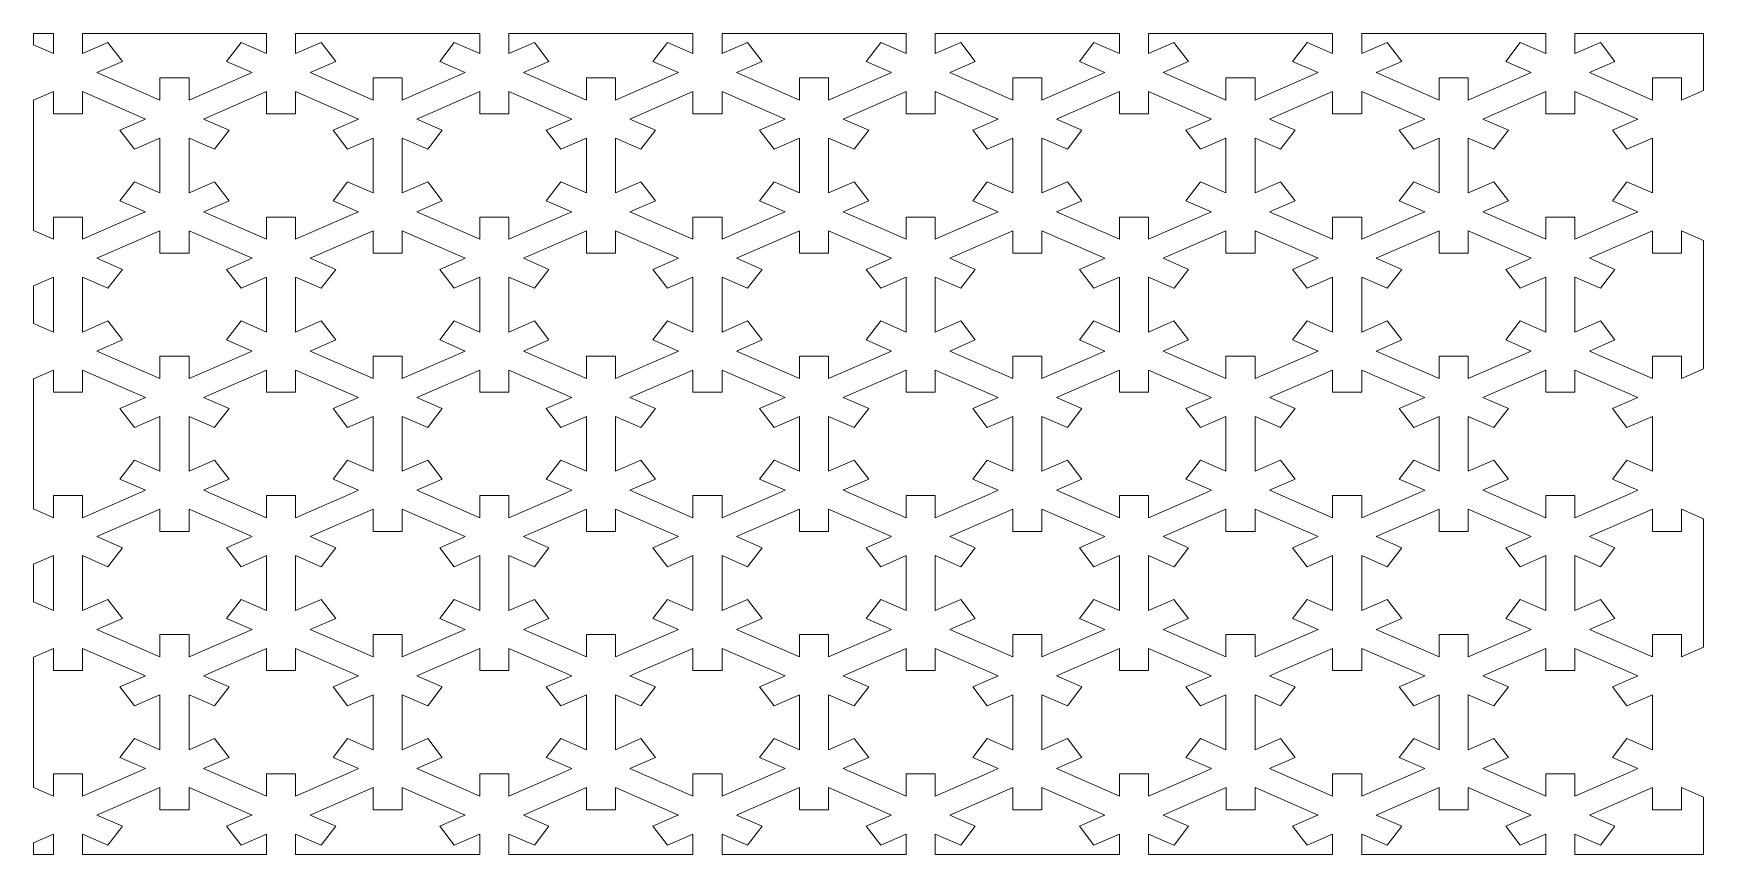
# Model space of a CAD drawing. Header units: millimetres. Extents: x -1200 to 1200, y -590 to 590.
import ezdxf

# ---------------------------------------------------------------- set-up
doc = ezdxf.new("R2010")
doc.units = ezdxf.units.MM
doc.header["$MEASUREMENT"] = 0
doc.layers.add('Layer 1', color=7, linetype='Continuous')

msp = doc.modelspace()

# ---------------------------------------------------------------- linework, layer by layer
at = {"layer": 'Layer 1', "color": 250, "lineweight": 9}
for points, knots in [([(-1200.05, 573.3631), (-1200.05, 573.3631), (-1171.3597, 560.8754), (-1171.3597, 560.8754), (-1171.3597, 560.8754), (-1171.3597, 589.9734), (-1171.3597, 589.9734), (-1171.3597, 589.9734), (-1200.05, 589.9734), (-1200.05, 589.9734), (-1200.05, 589.9734), (-1200.05, 573.3631), (-1200.05, 573.3631)], [0, 0, 0, 0, 0.25, 0.25, 0.25, 0.5, 0.5, 0.5, 0.75, 0.75, 0.75, 1, 1, 1, 1]), ([(-1129.5758, 589.9734), (-1129.5758, 589.9734), (-1129.5758, 560.8792), (-1129.5758, 560.8792), (-1129.5758, 560.8792), (-1092.909, 576.8386), (-1092.909, 576.8386), (-1092.909, 576.8386), (-1092.9065, 576.8355), (-1092.9065, 576.8355), (-1092.9065, 576.8355), (-1092.901, 576.8378), (-1092.901, 576.8378), (-1092.901, 576.8378), (-1072.0135, 549.5634), (-1072.0135, 549.5634), (-1072.0135, 549.5634), (-1108.6918, 533.599), (-1108.6918, 533.599), (-1108.6918, 533.599), (-1018.1795, 494.2027), (-1018.1795, 494.2027), (-1018.1795, 494.2027), (-1018.1795, 526.1253), (-1018.1795, 526.1253), (-1018.1795, 526.1253), (-1018.1709, 526.1253), (-1018.1709, 526.1253), (-1018.1709, 526.1253), (-976.4046, 526.1252), (-976.4046, 526.1252), (-976.4046, 526.1252), (-976.3961, 526.1252), (-976.3961, 526.1252), (-976.3961, 526.1252), (-976.3959, 494.2022), (-976.3959, 494.2022), (-976.3959, 494.2022), (-885.8797, 533.6007), (-885.8797, 533.6007), (-885.8797, 533.6007), (-922.5539, 549.5633), (-922.5539, 549.5633), (-922.5539, 549.5633), (-922.553, 549.5642), (-922.553, 549.5642), (-922.553, 549.5642), (-901.6663, 576.8375), (-901.6663, 576.8375), (-901.6663, 576.8375), (-901.666, 576.8383), (-901.666, 576.8383), (-901.666, 576.8383), (-864.9914, 560.8754), (-864.9914, 560.8754), (-864.9914, 560.8754), (-864.9914, 589.9734), (-864.9914, 589.9734), (-864.9914, 589.9734), (-1129.5758, 589.9734), (-1129.5758, 589.9734)], [0, 0, 0, 0, 0.05, 0.05, 0.05, 0.1, 0.1, 0.1, 0.15, 0.15, 0.15, 0.2, 0.2, 0.2, 0.25, 0.25, 0.25, 0.3, 0.3, 0.3, 0.35, 0.35, 0.35, 0.4, 0.4, 0.4, 0.45, 0.45, 0.45, 0.5, 0.5, 0.5, 0.55, 0.55, 0.55, 0.6, 0.6, 0.6, 0.65, 0.65, 0.65, 0.7, 0.7, 0.7, 0.75, 0.75, 0.75, 0.8, 0.8, 0.8, 0.85, 0.85, 0.85, 0.9, 0.9, 0.9, 0.95, 0.95, 0.95, 1, 1, 1, 1]), ([(-823.2074, 589.9734), (-823.2074, 589.9734), (-823.2074, 560.8792), (-823.2074, 560.8792), (-823.2074, 560.8792), (-786.5407, 576.8386), (-786.5407, 576.8386), (-786.5407, 576.8386), (-786.5381, 576.8355), (-786.5381, 576.8355), (-786.5381, 576.8355), (-786.5326, 576.8378), (-786.5326, 576.8378), (-786.5326, 576.8378), (-765.6452, 549.5634), (-765.6452, 549.5634), (-765.6452, 549.5634), (-802.3234, 533.599), (-802.3234, 533.599), (-802.3234, 533.599), (-711.8111, 494.2027), (-711.8111, 494.2027), (-711.8111, 494.2027), (-711.8111, 526.1253), (-711.8111, 526.1253), (-711.8111, 526.1253), (-711.8026, 526.1253), (-711.8026, 526.1253), (-711.8026, 526.1253), (-670.0362, 526.1252), (-670.0362, 526.1252), (-670.0362, 526.1252), (-670.0277, 526.1252), (-670.0277, 526.1252), (-670.0277, 526.1252), (-670.0275, 494.2022), (-670.0275, 494.2022), (-670.0275, 494.2022), (-579.5112, 533.6007), (-579.5112, 533.6007), (-579.5112, 533.6007), (-616.1855, 549.5633), (-616.1855, 549.5633), (-616.1855, 549.5633), (-616.1846, 549.5642), (-616.1846, 549.5642), (-616.1846, 549.5642), (-595.298, 576.8375), (-595.298, 576.8375), (-595.298, 576.8375), (-595.2976, 576.8383), (-595.2976, 576.8383), (-595.2976, 576.8383), (-558.6228, 560.8754), (-558.6228, 560.8754), (-558.6228, 560.8754), (-558.6228, 589.9734), (-558.6228, 589.9734), (-558.6228, 589.9734), (-823.2074, 589.9734), (-823.2074, 589.9734)], [0, 0, 0, 0, 0.05, 0.05, 0.05, 0.1, 0.1, 0.1, 0.15, 0.15, 0.15, 0.2, 0.2, 0.2, 0.25, 0.25, 0.25, 0.3, 0.3, 0.3, 0.35, 0.35, 0.35, 0.4, 0.4, 0.4, 0.45, 0.45, 0.45, 0.5, 0.5, 0.5, 0.55, 0.55, 0.55, 0.6, 0.6, 0.6, 0.65, 0.65, 0.65, 0.7, 0.7, 0.7, 0.75, 0.75, 0.75, 0.8, 0.8, 0.8, 0.85, 0.85, 0.85, 0.9, 0.9, 0.9, 0.95, 0.95, 0.95, 1, 1, 1, 1]), ([(-516.8389, 589.9734), (-516.8389, 589.9734), (-516.8389, 560.8792), (-516.8389, 560.8792), (-516.8389, 560.8792), (-480.1723, 576.8386), (-480.1723, 576.8386), (-480.1723, 576.8386), (-480.1697, 576.8355), (-480.1697, 576.8355), (-480.1697, 576.8355), (-480.1644, 576.8378), (-480.1644, 576.8378), (-480.1644, 576.8378), (-459.2768, 549.5634), (-459.2768, 549.5634), (-459.2768, 549.5634), (-495.9549, 533.599), (-495.9549, 533.599), (-495.9549, 533.599), (-405.4427, 494.2027), (-405.4427, 494.2027), (-405.4427, 494.2027), (-405.4427, 526.1253), (-405.4427, 526.1253), (-405.4427, 526.1253), (-405.4342, 526.1253), (-405.4342, 526.1253), (-405.4342, 526.1253), (-363.6679, 526.1252), (-363.6679, 526.1252), (-363.6679, 526.1252), (-363.6593, 526.1252), (-363.6593, 526.1252), (-363.6593, 526.1252), (-363.6592, 494.2022), (-363.6592, 494.2022), (-363.6592, 494.2022), (-273.1428, 533.6007), (-273.1428, 533.6007), (-273.1428, 533.6007), (-309.8169, 549.5633), (-309.8169, 549.5633), (-309.8169, 549.5633), (-309.8161, 549.5642), (-309.8161, 549.5642), (-309.8161, 549.5642), (-288.9296, 576.8375), (-288.9296, 576.8375), (-288.9296, 576.8375), (-288.9292, 576.8383), (-288.9292, 576.8383), (-288.9292, 576.8383), (-252.2545, 560.8754), (-252.2545, 560.8754), (-252.2545, 560.8754), (-252.2545, 589.9734), (-252.2545, 589.9734), (-252.2545, 589.9734), (-516.8389, 589.9734), (-516.8389, 589.9734)], [0, 0, 0, 0, 0.05, 0.05, 0.05, 0.1, 0.1, 0.1, 0.15, 0.15, 0.15, 0.2, 0.2, 0.2, 0.25, 0.25, 0.25, 0.3, 0.3, 0.3, 0.35, 0.35, 0.35, 0.4, 0.4, 0.4, 0.45, 0.45, 0.45, 0.5, 0.5, 0.5, 0.55, 0.55, 0.55, 0.6, 0.6, 0.6, 0.65, 0.65, 0.65, 0.7, 0.7, 0.7, 0.75, 0.75, 0.75, 0.8, 0.8, 0.8, 0.85, 0.85, 0.85, 0.9, 0.9, 0.9, 0.95, 0.95, 0.95, 1, 1, 1, 1]), ([(-210.4705, 589.9734), (-210.4705, 589.9734), (-210.4705, 560.8792), (-210.4705, 560.8792), (-210.4705, 560.8792), (-173.8038, 576.8386), (-173.8038, 576.8386), (-173.8038, 576.8386), (-173.8012, 576.8355), (-173.8012, 576.8355), (-173.8012, 576.8355), (-173.7958, 576.8378), (-173.7958, 576.8378), (-173.7958, 576.8378), (-152.9083, 549.5634), (-152.9083, 549.5634), (-152.9083, 549.5634), (-189.5865, 533.599), (-189.5865, 533.599), (-189.5865, 533.599), (-99.0742, 494.2027), (-99.0742, 494.2027), (-99.0742, 494.2027), (-99.0742, 526.1253), (-99.0742, 526.1253), (-99.0742, 526.1253), (-99.0657, 526.1253), (-99.0657, 526.1253), (-99.0657, 526.1253), (-57.2993, 526.1252), (-57.2993, 526.1252), (-57.2993, 526.1252), (-57.2908, 526.1252), (-57.2908, 526.1252), (-57.2908, 526.1252), (-57.2906, 494.2022), (-57.2906, 494.2022), (-57.2906, 494.2022), (33.2257, 533.6007), (33.2257, 533.6007), (33.2257, 533.6007), (-3.4486, 549.5633), (-3.4486, 549.5633), (-3.4486, 549.5633), (-3.4477, 549.5642), (-3.4477, 549.5642), (-3.4477, 549.5642), (17.4389, 576.8375), (17.4389, 576.8375), (17.4389, 576.8375), (17.4393, 576.8383), (17.4393, 576.8383), (17.4393, 576.8383), (54.1139, 560.8754), (54.1139, 560.8754), (54.1139, 560.8754), (54.1139, 589.9734), (54.1139, 589.9734), (54.1139, 589.9734), (-210.4705, 589.9734), (-210.4705, 589.9734)], [0, 0, 0, 0, 0.05, 0.05, 0.05, 0.1, 0.1, 0.1, 0.15, 0.15, 0.15, 0.2, 0.2, 0.2, 0.25, 0.25, 0.25, 0.3, 0.3, 0.3, 0.35, 0.35, 0.35, 0.4, 0.4, 0.4, 0.45, 0.45, 0.45, 0.5, 0.5, 0.5, 0.55, 0.55, 0.55, 0.6, 0.6, 0.6, 0.65, 0.65, 0.65, 0.7, 0.7, 0.7, 0.75, 0.75, 0.75, 0.8, 0.8, 0.8, 0.85, 0.85, 0.85, 0.9, 0.9, 0.9, 0.95, 0.95, 0.95, 1, 1, 1, 1]), ([(95.8978, 589.9734), (95.8978, 589.9734), (95.8978, 560.8792), (95.8978, 560.8792), (95.8978, 560.8792), (132.5646, 576.8386), (132.5646, 576.8386), (132.5646, 576.8386), (132.5671, 576.8355), (132.5671, 576.8355), (132.5671, 576.8355), (132.5726, 576.8378), (132.5726, 576.8378), (132.5726, 576.8378), (153.4601, 549.5634), (153.4601, 549.5634), (153.4601, 549.5634), (116.7818, 533.599), (116.7818, 533.599), (116.7818, 533.599), (207.2942, 494.2027), (207.2942, 494.2027), (207.2942, 494.2027), (207.2942, 526.1253), (207.2942, 526.1253), (207.2942, 526.1253), (207.3027, 526.1253), (207.3027, 526.1253), (207.3027, 526.1253), (249.069, 526.1252), (249.069, 526.1252), (249.069, 526.1252), (249.0776, 526.1252), (249.0776, 526.1252), (249.0776, 526.1252), (249.0777, 494.2022), (249.0777, 494.2022), (249.0777, 494.2022), (339.594, 533.6007), (339.594, 533.6007), (339.594, 533.6007), (302.9197, 549.5633), (302.9197, 549.5633), (302.9197, 549.5633), (302.9205, 549.5642), (302.9205, 549.5642), (302.9205, 549.5642), (323.8073, 576.8375), (323.8073, 576.8375), (323.8073, 576.8375), (323.8077, 576.8383), (323.8077, 576.8383), (323.8077, 576.8383), (360.4824, 560.8754), (360.4824, 560.8754), (360.4824, 560.8754), (360.4824, 589.9734), (360.4824, 589.9734), (360.4824, 589.9734), (95.8978, 589.9734), (95.8978, 589.9734)], [0, 0, 0, 0, 0.05, 0.05, 0.05, 0.1, 0.1, 0.1, 0.15, 0.15, 0.15, 0.2, 0.2, 0.2, 0.25, 0.25, 0.25, 0.3, 0.3, 0.3, 0.35, 0.35, 0.35, 0.4, 0.4, 0.4, 0.45, 0.45, 0.45, 0.5, 0.5, 0.5, 0.55, 0.55, 0.55, 0.6, 0.6, 0.6, 0.65, 0.65, 0.65, 0.7, 0.7, 0.7, 0.75, 0.75, 0.75, 0.8, 0.8, 0.8, 0.85, 0.85, 0.85, 0.9, 0.9, 0.9, 0.95, 0.95, 0.95, 1, 1, 1, 1]), ([(402.2664, 589.9734), (402.2664, 589.9734), (402.2664, 560.8792), (402.2664, 560.8792), (402.2664, 560.8792), (438.933, 576.8386), (438.933, 576.8386), (438.933, 576.8386), (438.9355, 576.8355), (438.9355, 576.8355), (438.9355, 576.8355), (438.9409, 576.8378), (438.9409, 576.8378), (438.9409, 576.8378), (459.8284, 549.5634), (459.8284, 549.5634), (459.8284, 549.5634), (423.1504, 533.599), (423.1504, 533.599), (423.1504, 533.599), (513.6625, 494.2027), (513.6625, 494.2027), (513.6625, 494.2027), (513.6625, 526.1253), (513.6625, 526.1253), (513.6625, 526.1253), (513.6712, 526.1253), (513.6712, 526.1253), (513.6712, 526.1253), (555.4374, 526.1252), (555.4374, 526.1252), (555.4374, 526.1252), (555.4459, 526.1252), (555.4459, 526.1252), (555.4459, 526.1252), (555.4461, 494.2022), (555.4461, 494.2022), (555.4461, 494.2022), (645.9624, 533.6007), (645.9624, 533.6007), (645.9624, 533.6007), (609.2884, 549.5633), (609.2884, 549.5633), (609.2884, 549.5633), (609.2892, 549.5642), (609.2892, 549.5642), (609.2892, 549.5642), (630.1758, 576.8375), (630.1758, 576.8375), (630.1758, 576.8375), (630.1763, 576.8383), (630.1763, 576.8383), (630.1763, 576.8383), (666.8508, 560.8754), (666.8508, 560.8754), (666.8508, 560.8754), (666.8508, 589.9734), (666.8508, 589.9734), (666.8508, 589.9734), (402.2664, 589.9734), (402.2664, 589.9734)], [0, 0, 0, 0, 0.05, 0.05, 0.05, 0.1, 0.1, 0.1, 0.15, 0.15, 0.15, 0.2, 0.2, 0.2, 0.25, 0.25, 0.25, 0.3, 0.3, 0.3, 0.35, 0.35, 0.35, 0.4, 0.4, 0.4, 0.45, 0.45, 0.45, 0.5, 0.5, 0.5, 0.55, 0.55, 0.55, 0.6, 0.6, 0.6, 0.65, 0.65, 0.65, 0.7, 0.7, 0.7, 0.75, 0.75, 0.75, 0.8, 0.8, 0.8, 0.85, 0.85, 0.85, 0.9, 0.9, 0.9, 0.95, 0.95, 0.95, 1, 1, 1, 1]), ([(708.6347, 589.9734), (708.6347, 589.9734), (708.6347, 560.8792), (708.6347, 560.8792), (708.6347, 560.8792), (745.3015, 576.8386), (745.3015, 576.8386), (745.3015, 576.8386), (745.304, 576.8355), (745.304, 576.8355), (745.304, 576.8355), (745.3095, 576.8378), (745.3095, 576.8378), (745.3095, 576.8378), (766.197, 549.5634), (766.197, 549.5634), (766.197, 549.5634), (729.5187, 533.599), (729.5187, 533.599), (729.5187, 533.599), (820.0311, 494.2027), (820.0311, 494.2027), (820.0311, 494.2027), (820.0311, 526.1253), (820.0311, 526.1253), (820.0311, 526.1253), (820.0396, 526.1253), (820.0396, 526.1253), (820.0396, 526.1253), (861.8059, 526.1252), (861.8059, 526.1252), (861.8059, 526.1252), (861.8144, 526.1252), (861.8144, 526.1252), (861.8144, 526.1252), (861.8146, 494.2022), (861.8146, 494.2022), (861.8146, 494.2022), (952.3309, 533.6007), (952.3309, 533.6007), (952.3309, 533.6007), (915.6566, 549.5633), (915.6566, 549.5633), (915.6566, 549.5633), (915.6575, 549.5642), (915.6575, 549.5642), (915.6575, 549.5642), (936.5442, 576.8375), (936.5442, 576.8375), (936.5442, 576.8375), (936.5445, 576.8383), (936.5445, 576.8383), (936.5445, 576.8383), (973.2193, 560.8754), (973.2193, 560.8754), (973.2193, 560.8754), (973.2193, 589.9734), (973.2193, 589.9734), (973.2193, 589.9734), (708.6347, 589.9734), (708.6347, 589.9734)], [0, 0, 0, 0, 0.05, 0.05, 0.05, 0.1, 0.1, 0.1, 0.15, 0.15, 0.15, 0.2, 0.2, 0.2, 0.25, 0.25, 0.25, 0.3, 0.3, 0.3, 0.35, 0.35, 0.35, 0.4, 0.4, 0.4, 0.45, 0.45, 0.45, 0.5, 0.5, 0.5, 0.55, 0.55, 0.55, 0.6, 0.6, 0.6, 0.65, 0.65, 0.65, 0.7, 0.7, 0.7, 0.75, 0.75, 0.75, 0.8, 0.8, 0.8, 0.85, 0.85, 0.85, 0.9, 0.9, 0.9, 0.95, 0.95, 0.95, 1, 1, 1, 1]), ([(1015.0031, 589.9734), (1015.0031, 589.9734), (1015.0031, 560.8792), (1015.0031, 560.8792), (1015.0031, 560.8792), (1051.6698, 576.8386), (1051.6698, 576.8386), (1051.6698, 576.8386), (1051.6724, 576.8355), (1051.6724, 576.8355), (1051.6724, 576.8355), (1051.6779, 576.8378), (1051.6779, 576.8378), (1051.6779, 576.8378), (1072.5653, 549.5634), (1072.5653, 549.5634), (1072.5653, 549.5634), (1035.8871, 533.599), (1035.8871, 533.599), (1035.8871, 533.599), (1126.3994, 494.2027), (1126.3994, 494.2027), (1126.3994, 494.2027), (1126.3994, 526.1253), (1126.3994, 526.1253), (1126.3994, 526.1253), (1126.408, 526.1253), (1126.408, 526.1253), (1126.408, 526.1253), (1168.1743, 526.1252), (1168.1743, 526.1252), (1168.1743, 526.1252), (1168.1828, 526.1252), (1168.1828, 526.1252), (1168.1828, 526.1252), (1168.183, 494.2022), (1168.183, 494.2022), (1168.183, 494.2022), (1199.95, 508.0291), (1199.95, 508.0291), (1199.95, 508.0291), (1199.95, 589.9734), (1199.95, 589.9734), (1199.95, 589.9734), (1015.0031, 589.9734), (1015.0031, 589.9734)], [0, 0, 0, 0, 0.066666667, 0.066666667, 0.066666667, 0.133333333, 0.133333333, 0.133333333, 0.2, 0.2, 0.2, 0.266666667, 0.266666667, 0.266666667, 0.333333333, 0.333333333, 0.333333333, 0.4, 0.4, 0.4, 0.466666667, 0.466666667, 0.466666667, 0.533333333, 0.533333333, 0.533333333, 0.6, 0.6, 0.6, 0.666666667, 0.666666667, 0.666666667, 0.733333333, 0.733333333, 0.733333333, 0.8, 0.8, 0.8, 0.866666667, 0.866666667, 0.866666667, 0.933333333, 0.933333333, 0.933333333, 1, 1, 1, 1]), ([(-1200.05, 306.6611), (-1200.05, 306.6611), (-1171.3595, 294.1735), (-1171.3595, 294.1735), (-1171.3595, 294.1735), (-1171.3595, 326.0961), (-1171.3595, 326.0961), (-1171.3595, 326.0961), (-1171.351, 326.0961), (-1171.351, 326.0961), (-1171.351, 326.0961), (-1129.5847, 326.096), (-1129.5847, 326.096), (-1129.5847, 326.096), (-1129.5761, 326.096), (-1129.5761, 326.096), (-1129.5761, 326.096), (-1129.576, 294.1735), (-1129.576, 294.1735), (-1129.576, 294.1735), (-1051.6673, 328.0837), (-1051.6673, 328.0837), (-1051.6673, 328.0837), (-1039.0626, 333.5699), (-1039.0626, 333.5699), (-1039.0626, 333.5699), (-1075.7419, 349.5347), (-1075.7419, 349.5347), (-1075.7419, 349.5347), (-1054.8543, 376.8091), (-1054.8543, 376.8091), (-1054.8543, 376.8091), (-1054.8481, 376.8064), (-1054.8481, 376.8064), (-1054.8481, 376.8064), (-1054.846, 376.8091), (-1054.846, 376.8091), (-1054.846, 376.8091), (-1018.1793, 360.8497), (-1018.1793, 360.8497), (-1018.1793, 360.8497), (-1018.1795, 439.6455), (-1018.1795, 439.6455), (-1018.1795, 439.6455), (-1054.8467, 423.6858), (-1054.8467, 423.6858), (-1054.8467, 423.6858), (-1054.8491, 423.6889), (-1054.8491, 423.6889), (-1054.8491, 423.6889), (-1054.8546, 423.6866), (-1054.8546, 423.6866), (-1054.8546, 423.6866), (-1075.7421, 450.9609), (-1075.7421, 450.9609), (-1075.7421, 450.9609), (-1039.0638, 466.9252), (-1039.0638, 466.9252), (-1039.0638, 466.9252), (-1129.576, 506.321), (-1129.576, 506.321), (-1129.576, 506.321), (-1129.5758, 474.3991), (-1129.5758, 474.3991), (-1129.5758, 474.3991), (-1129.5843, 474.3991), (-1129.5843, 474.3991), (-1129.5843, 474.3991), (-1171.351, 474.399), (-1171.351, 474.399), (-1171.351, 474.399), (-1171.3595, 474.399), (-1171.3595, 474.399), (-1171.3595, 474.399), (-1171.3595, 506.3218), (-1171.3595, 506.3218), (-1171.3595, 506.3218), (-1200.05, 493.8341), (-1200.05, 493.8341), (-1200.05, 493.8341), (-1200.05, 306.6611), (-1200.05, 306.6611)], [0, 0, 0, 0, 0.037037037, 0.037037037, 0.037037037, 0.074074074, 0.074074074, 0.074074074, 0.111111111, 0.111111111, 0.111111111, 0.148148148, 0.148148148, 0.148148148, 0.185185185, 0.185185185, 0.185185185, 0.222222222, 0.222222222, 0.222222222, 0.259259259, 0.259259259, 0.259259259, 0.296296296, 0.296296296, 0.296296296, 0.333333333, 0.333333333, 0.333333333, 0.37037037, 0.37037037, 0.37037037, 0.407407407, 0.407407407, 0.407407407, 0.444444444, 0.444444444, 0.444444444, 0.481481481, 0.481481481, 0.481481481, 0.518518519, 0.518518519, 0.518518519, 0.555555556, 0.555555556, 0.555555556, 0.592592593, 0.592592593, 0.592592593, 0.62962963, 0.62962963, 0.62962963, 0.666666667, 0.666666667, 0.666666667, 0.703703704, 0.703703704, 0.703703704, 0.740740741, 0.740740741, 0.740740741, 0.777777778, 0.777777778, 0.777777778, 0.814814815, 0.814814815, 0.814814815, 0.851851852, 0.851851852, 0.851851852, 0.888888889, 0.888888889, 0.888888889, 0.925925926, 0.925925926, 0.925925926, 0.962962963, 0.962962963, 0.962962963, 1, 1, 1, 1]), ([(-939.7203, 423.6863), (-939.7203, 423.6863), (-918.8328, 450.9606), (-918.8328, 450.9606), (-918.8328, 450.9606), (-918.8336, 450.9609), (-918.8336, 450.9609), (-918.8336, 450.9609), (-918.8335, 450.961), (-918.8335, 450.961), (-918.8335, 450.961), (-955.5073, 466.9238), (-955.5073, 466.9238), (-955.5073, 466.9238), (-864.9912, 506.3218), (-864.9912, 506.3218), (-864.9912, 506.3218), (-864.9912, 474.399), (-864.9912, 474.399), (-864.9912, 474.399), (-864.9826, 474.399), (-864.9826, 474.399), (-864.9826, 474.399), (-823.216, 474.3991), (-823.216, 474.3991), (-823.216, 474.3991), (-823.2074, 474.3991), (-823.2074, 474.3991), (-823.2074, 474.3991), (-823.2076, 506.321), (-823.2076, 506.321), (-823.2076, 506.321), (-732.6955, 466.9252), (-732.6955, 466.9252), (-732.6955, 466.9252), (-769.3737, 450.9609), (-769.3737, 450.9609), (-769.3737, 450.9609), (-748.4862, 423.6866), (-748.4862, 423.6866), (-748.4862, 423.6866), (-748.4808, 423.6889), (-748.4808, 423.6889), (-748.4808, 423.6889), (-748.4783, 423.6858), (-748.4783, 423.6858), (-748.4783, 423.6858), (-711.8111, 439.6455), (-711.8111, 439.6455), (-711.8111, 439.6455), (-711.8109, 360.8497), (-711.8109, 360.8497), (-711.8109, 360.8497), (-748.4777, 376.8091), (-748.4777, 376.8091), (-748.4777, 376.8091), (-748.4798, 376.8064), (-748.4798, 376.8064), (-748.4798, 376.8064), (-748.4861, 376.8091), (-748.4861, 376.8091), (-748.4861, 376.8091), (-769.3735, 349.5347), (-769.3735, 349.5347), (-769.3735, 349.5347), (-732.6942, 333.5699), (-732.6942, 333.5699), (-732.6942, 333.5699), (-745.2988, 328.0837), (-745.2988, 328.0837), (-745.2988, 328.0837), (-823.2076, 294.1735), (-823.2076, 294.1735), (-823.2076, 294.1735), (-823.2078, 326.096), (-823.2078, 326.096), (-823.2078, 326.096), (-823.2163, 326.096), (-823.2163, 326.096), (-823.2163, 326.096), (-864.9826, 326.0961), (-864.9826, 326.0961), (-864.9826, 326.0961), (-864.9912, 326.0961), (-864.9912, 326.0961), (-864.9912, 326.0961), (-864.9912, 294.1735), (-864.9912, 294.1735), (-864.9912, 294.1735), (-955.5081, 333.5716), (-955.5081, 333.5716), (-955.5081, 333.5716), (-918.8332, 349.5349), (-918.8332, 349.5349), (-918.8332, 349.5349), (-918.8332, 349.535), (-918.8332, 349.535), (-918.8332, 349.535), (-939.7207, 376.8094), (-939.7207, 376.8094), (-939.7207, 376.8094), (-976.3952, 360.8465), (-976.3952, 360.8465), (-976.3952, 360.8465), (-976.3954, 439.6494), (-976.3954, 439.6494), (-976.3954, 439.6494), (-939.7203, 423.6863), (-939.7203, 423.6863)], [0, 0, 0, 0, 0.027777778, 0.027777778, 0.027777778, 0.055555556, 0.055555556, 0.055555556, 0.083333333, 0.083333333, 0.083333333, 0.111111111, 0.111111111, 0.111111111, 0.138888889, 0.138888889, 0.138888889, 0.166666667, 0.166666667, 0.166666667, 0.194444444, 0.194444444, 0.194444444, 0.222222222, 0.222222222, 0.222222222, 0.25, 0.25, 0.25, 0.277777778, 0.277777778, 0.277777778, 0.305555556, 0.305555556, 0.305555556, 0.333333333, 0.333333333, 0.333333333, 0.361111111, 0.361111111, 0.361111111, 0.388888889, 0.388888889, 0.388888889, 0.416666667, 0.416666667, 0.416666667, 0.444444444, 0.444444444, 0.444444444, 0.472222222, 0.472222222, 0.472222222, 0.5, 0.5, 0.5, 0.527777778, 0.527777778, 0.527777778, 0.555555556, 0.555555556, 0.555555556, 0.583333333, 0.583333333, 0.583333333, 0.611111111, 0.611111111, 0.611111111, 0.638888889, 0.638888889, 0.638888889, 0.666666667, 0.666666667, 0.666666667, 0.694444444, 0.694444444, 0.694444444, 0.722222222, 0.722222222, 0.722222222, 0.75, 0.75, 0.75, 0.777777778, 0.777777778, 0.777777778, 0.805555556, 0.805555556, 0.805555556, 0.833333333, 0.833333333, 0.833333333, 0.861111111, 0.861111111, 0.861111111, 0.888888889, 0.888888889, 0.888888889, 0.916666667, 0.916666667, 0.916666667, 0.944444444, 0.944444444, 0.944444444, 0.972222222, 0.972222222, 0.972222222, 1, 1, 1, 1]), ([(-633.3517, 423.6863), (-633.3517, 423.6863), (-612.4643, 450.9606), (-612.4643, 450.9606), (-612.4643, 450.9606), (-612.4651, 450.9609), (-612.4651, 450.9609), (-612.4651, 450.9609), (-612.4648, 450.961), (-612.4648, 450.961), (-612.4648, 450.961), (-649.139, 466.9238), (-649.139, 466.9238), (-649.139, 466.9238), (-558.6226, 506.3218), (-558.6226, 506.3218), (-558.6226, 506.3218), (-558.6226, 474.399), (-558.6226, 474.399), (-558.6226, 474.399), (-558.6141, 474.399), (-558.6141, 474.399), (-558.6141, 474.399), (-516.8474, 474.3991), (-516.8474, 474.3991), (-516.8474, 474.3991), (-516.8389, 474.3991), (-516.8389, 474.3991), (-516.8389, 474.3991), (-516.8391, 506.321), (-516.8391, 506.321), (-516.8391, 506.321), (-426.3271, 466.9252), (-426.3271, 466.9252), (-426.3271, 466.9252), (-463.0052, 450.9609), (-463.0052, 450.9609), (-463.0052, 450.9609), (-442.1177, 423.6866), (-442.1177, 423.6866), (-442.1177, 423.6866), (-442.1122, 423.6889), (-442.1122, 423.6889), (-442.1122, 423.6889), (-442.1097, 423.6858), (-442.1097, 423.6858), (-442.1097, 423.6858), (-405.4427, 439.6455), (-405.4427, 439.6455), (-405.4427, 439.6455), (-405.4426, 360.8497), (-405.4426, 360.8497), (-405.4426, 360.8497), (-442.1092, 376.8091), (-442.1092, 376.8091), (-442.1092, 376.8091), (-442.1111, 376.8064), (-442.1111, 376.8064), (-442.1111, 376.8064), (-442.1174, 376.8091), (-442.1174, 376.8091), (-442.1174, 376.8091), (-463.005, 349.5347), (-463.005, 349.5347), (-463.005, 349.5347), (-426.3257, 333.5699), (-426.3257, 333.5699), (-426.3257, 333.5699), (-438.9304, 328.0837), (-438.9304, 328.0837), (-438.9304, 328.0837), (-516.8391, 294.1735), (-516.8391, 294.1735), (-516.8391, 294.1735), (-516.8392, 326.096), (-516.8392, 326.096), (-516.8392, 326.096), (-516.8478, 326.096), (-516.8478, 326.096), (-516.8478, 326.096), (-558.6141, 326.0961), (-558.6141, 326.0961), (-558.6141, 326.0961), (-558.6226, 326.0961), (-558.6226, 326.0961), (-558.6226, 326.0961), (-558.6226, 294.1735), (-558.6226, 294.1735), (-558.6226, 294.1735), (-649.1398, 333.5716), (-649.1398, 333.5716), (-649.1398, 333.5716), (-612.4646, 349.5349), (-612.4646, 349.5349), (-612.4646, 349.5349), (-612.4646, 349.535), (-612.4646, 349.535), (-612.4646, 349.535), (-633.3522, 376.8094), (-633.3522, 376.8094), (-633.3522, 376.8094), (-670.0269, 360.8465), (-670.0269, 360.8465), (-670.0269, 360.8465), (-670.0271, 439.6494), (-670.0271, 439.6494), (-670.0271, 439.6494), (-633.3517, 423.6863), (-633.3517, 423.6863)], [0, 0, 0, 0, 0.027777778, 0.027777778, 0.027777778, 0.055555556, 0.055555556, 0.055555556, 0.083333333, 0.083333333, 0.083333333, 0.111111111, 0.111111111, 0.111111111, 0.138888889, 0.138888889, 0.138888889, 0.166666667, 0.166666667, 0.166666667, 0.194444444, 0.194444444, 0.194444444, 0.222222222, 0.222222222, 0.222222222, 0.25, 0.25, 0.25, 0.277777778, 0.277777778, 0.277777778, 0.305555556, 0.305555556, 0.305555556, 0.333333333, 0.333333333, 0.333333333, 0.361111111, 0.361111111, 0.361111111, 0.388888889, 0.388888889, 0.388888889, 0.416666667, 0.416666667, 0.416666667, 0.444444444, 0.444444444, 0.444444444, 0.472222222, 0.472222222, 0.472222222, 0.5, 0.5, 0.5, 0.527777778, 0.527777778, 0.527777778, 0.555555556, 0.555555556, 0.555555556, 0.583333333, 0.583333333, 0.583333333, 0.611111111, 0.611111111, 0.611111111, 0.638888889, 0.638888889, 0.638888889, 0.666666667, 0.666666667, 0.666666667, 0.694444444, 0.694444444, 0.694444444, 0.722222222, 0.722222222, 0.722222222, 0.75, 0.75, 0.75, 0.777777778, 0.777777778, 0.777777778, 0.805555556, 0.805555556, 0.805555556, 0.833333333, 0.833333333, 0.833333333, 0.861111111, 0.861111111, 0.861111111, 0.888888889, 0.888888889, 0.888888889, 0.916666667, 0.916666667, 0.916666667, 0.944444444, 0.944444444, 0.944444444, 0.972222222, 0.972222222, 0.972222222, 1, 1, 1, 1]), ([(-326.9834, 423.6863), (-326.9834, 423.6863), (-306.0959, 450.9606), (-306.0959, 450.9606), (-306.0959, 450.9606), (-306.0967, 450.9609), (-306.0967, 450.9609), (-306.0967, 450.9609), (-306.0966, 450.961), (-306.0966, 450.961), (-306.0966, 450.961), (-342.7706, 466.9238), (-342.7706, 466.9238), (-342.7706, 466.9238), (-252.2543, 506.3218), (-252.2543, 506.3218), (-252.2543, 506.3218), (-252.2543, 474.399), (-252.2543, 474.399), (-252.2543, 474.399), (-252.2457, 474.399), (-252.2457, 474.399), (-252.2457, 474.399), (-210.4791, 474.3991), (-210.4791, 474.3991), (-210.4791, 474.3991), (-210.4705, 474.3991), (-210.4705, 474.3991), (-210.4705, 474.3991), (-210.4707, 506.321), (-210.4707, 506.321), (-210.4707, 506.321), (-119.9586, 466.9252), (-119.9586, 466.9252), (-119.9586, 466.9252), (-156.6368, 450.9609), (-156.6368, 450.9609), (-156.6368, 450.9609), (-135.7493, 423.6866), (-135.7493, 423.6866), (-135.7493, 423.6866), (-135.7439, 423.6889), (-135.7439, 423.6889), (-135.7439, 423.6889), (-135.7414, 423.6858), (-135.7414, 423.6858), (-135.7414, 423.6858), (-99.0742, 439.6455), (-99.0742, 439.6455), (-99.0742, 439.6455), (-99.074, 360.8497), (-99.074, 360.8497), (-99.074, 360.8497), (-135.7408, 376.8091), (-135.7408, 376.8091), (-135.7408, 376.8091), (-135.7429, 376.8064), (-135.7429, 376.8064), (-135.7429, 376.8064), (-135.7492, 376.8091), (-135.7492, 376.8091), (-135.7492, 376.8091), (-156.6366, 349.5347), (-156.6366, 349.5347), (-156.6366, 349.5347), (-119.9573, 333.5699), (-119.9573, 333.5699), (-119.9573, 333.5699), (-132.5622, 328.0837), (-132.5622, 328.0837), (-132.5622, 328.0837), (-210.4707, 294.1735), (-210.4707, 294.1735), (-210.4707, 294.1735), (-210.4709, 326.096), (-210.4709, 326.096), (-210.4709, 326.096), (-210.4794, 326.096), (-210.4794, 326.096), (-210.4794, 326.096), (-252.2457, 326.0961), (-252.2457, 326.0961), (-252.2457, 326.0961), (-252.2543, 326.0961), (-252.2543, 326.0961), (-252.2543, 326.0961), (-252.2543, 294.1735), (-252.2543, 294.1735), (-252.2543, 294.1735), (-342.7714, 333.5716), (-342.7714, 333.5716), (-342.7714, 333.5716), (-306.0963, 349.5349), (-306.0963, 349.5349), (-306.0963, 349.5349), (-306.0963, 349.535), (-306.0963, 349.535), (-306.0963, 349.535), (-326.9838, 376.8094), (-326.9838, 376.8094), (-326.9838, 376.8094), (-363.6585, 360.8465), (-363.6585, 360.8465), (-363.6585, 360.8465), (-363.6587, 439.6494), (-363.6587, 439.6494), (-363.6587, 439.6494), (-326.9834, 423.6863), (-326.9834, 423.6863)], [0, 0, 0, 0, 0.027777778, 0.027777778, 0.027777778, 0.055555556, 0.055555556, 0.055555556, 0.083333333, 0.083333333, 0.083333333, 0.111111111, 0.111111111, 0.111111111, 0.138888889, 0.138888889, 0.138888889, 0.166666667, 0.166666667, 0.166666667, 0.194444444, 0.194444444, 0.194444444, 0.222222222, 0.222222222, 0.222222222, 0.25, 0.25, 0.25, 0.277777778, 0.277777778, 0.277777778, 0.305555556, 0.305555556, 0.305555556, 0.333333333, 0.333333333, 0.333333333, 0.361111111, 0.361111111, 0.361111111, 0.388888889, 0.388888889, 0.388888889, 0.416666667, 0.416666667, 0.416666667, 0.444444444, 0.444444444, 0.444444444, 0.472222222, 0.472222222, 0.472222222, 0.5, 0.5, 0.5, 0.527777778, 0.527777778, 0.527777778, 0.555555556, 0.555555556, 0.555555556, 0.583333333, 0.583333333, 0.583333333, 0.611111111, 0.611111111, 0.611111111, 0.638888889, 0.638888889, 0.638888889, 0.666666667, 0.666666667, 0.666666667, 0.694444444, 0.694444444, 0.694444444, 0.722222222, 0.722222222, 0.722222222, 0.75, 0.75, 0.75, 0.777777778, 0.777777778, 0.777777778, 0.805555556, 0.805555556, 0.805555556, 0.833333333, 0.833333333, 0.833333333, 0.861111111, 0.861111111, 0.861111111, 0.888888889, 0.888888889, 0.888888889, 0.916666667, 0.916666667, 0.916666667, 0.944444444, 0.944444444, 0.944444444, 0.972222222, 0.972222222, 0.972222222, 1, 1, 1, 1]), ([(-20.615, 423.6863), (-20.615, 423.6863), (0.2724, 450.9606), (0.2724, 450.9606), (0.2724, 450.9606), (0.2716, 450.9609), (0.2716, 450.9609), (0.2716, 450.9609), (0.2718, 450.961), (0.2718, 450.961), (0.2718, 450.961), (-36.4021, 466.9238), (-36.4021, 466.9238), (-36.4021, 466.9238), (54.1141, 506.3218), (54.1141, 506.3218), (54.1141, 506.3218), (54.1141, 474.399), (54.1141, 474.399), (54.1141, 474.399), (54.1228, 474.399), (54.1228, 474.399), (54.1228, 474.399), (95.8893, 474.3991), (95.8893, 474.3991), (95.8893, 474.3991), (95.8978, 474.3991), (95.8978, 474.3991), (95.8978, 474.3991), (95.8976, 506.321), (95.8976, 506.321), (95.8976, 506.321), (186.4098, 466.9252), (186.4098, 466.9252), (186.4098, 466.9252), (149.7317, 450.9609), (149.7317, 450.9609), (149.7317, 450.9609), (170.619, 423.6866), (170.619, 423.6866), (170.619, 423.6866), (170.6245, 423.6889), (170.6245, 423.6889), (170.6245, 423.6889), (170.6269, 423.6858), (170.6269, 423.6858), (170.6269, 423.6858), (207.2942, 439.6455), (207.2942, 439.6455), (207.2942, 439.6455), (207.2943, 360.8497), (207.2943, 360.8497), (207.2943, 360.8497), (170.6276, 376.8091), (170.6276, 376.8091), (170.6276, 376.8091), (170.6255, 376.8064), (170.6255, 376.8064), (170.6255, 376.8064), (170.6192, 376.8091), (170.6192, 376.8091), (170.6192, 376.8091), (149.7319, 349.5347), (149.7319, 349.5347), (149.7319, 349.5347), (186.4111, 333.5699), (186.4111, 333.5699), (186.4111, 333.5699), (173.8065, 328.0837), (173.8065, 328.0837), (173.8065, 328.0837), (95.8976, 294.1735), (95.8976, 294.1735), (95.8976, 294.1735), (95.8975, 326.096), (95.8975, 326.096), (95.8975, 326.096), (95.8888, 326.096), (95.8888, 326.096), (95.8888, 326.096), (54.1228, 326.0961), (54.1228, 326.0961), (54.1228, 326.0961), (54.1141, 326.0961), (54.1141, 326.0961), (54.1141, 326.0961), (54.1141, 294.1735), (54.1141, 294.1735), (54.1141, 294.1735), (-36.4029, 333.5716), (-36.4029, 333.5716), (-36.4029, 333.5716), (0.2721, 349.5349), (0.2721, 349.5349), (0.2721, 349.5349), (0.2721, 349.535), (0.2721, 349.535), (0.2721, 349.535), (-20.6155, 376.8094), (-20.6155, 376.8094), (-20.6155, 376.8094), (-57.29, 360.8465), (-57.29, 360.8465), (-57.29, 360.8465), (-57.2902, 439.6494), (-57.2902, 439.6494), (-57.2902, 439.6494), (-20.615, 423.6863), (-20.615, 423.6863)], [0, 0, 0, 0, 0.027777778, 0.027777778, 0.027777778, 0.055555556, 0.055555556, 0.055555556, 0.083333333, 0.083333333, 0.083333333, 0.111111111, 0.111111111, 0.111111111, 0.138888889, 0.138888889, 0.138888889, 0.166666667, 0.166666667, 0.166666667, 0.194444444, 0.194444444, 0.194444444, 0.222222222, 0.222222222, 0.222222222, 0.25, 0.25, 0.25, 0.277777778, 0.277777778, 0.277777778, 0.305555556, 0.305555556, 0.305555556, 0.333333333, 0.333333333, 0.333333333, 0.361111111, 0.361111111, 0.361111111, 0.388888889, 0.388888889, 0.388888889, 0.416666667, 0.416666667, 0.416666667, 0.444444444, 0.444444444, 0.444444444, 0.472222222, 0.472222222, 0.472222222, 0.5, 0.5, 0.5, 0.527777778, 0.527777778, 0.527777778, 0.555555556, 0.555555556, 0.555555556, 0.583333333, 0.583333333, 0.583333333, 0.611111111, 0.611111111, 0.611111111, 0.638888889, 0.638888889, 0.638888889, 0.666666667, 0.666666667, 0.666666667, 0.694444444, 0.694444444, 0.694444444, 0.722222222, 0.722222222, 0.722222222, 0.75, 0.75, 0.75, 0.777777778, 0.777777778, 0.777777778, 0.805555556, 0.805555556, 0.805555556, 0.833333333, 0.833333333, 0.833333333, 0.861111111, 0.861111111, 0.861111111, 0.888888889, 0.888888889, 0.888888889, 0.916666667, 0.916666667, 0.916666667, 0.944444444, 0.944444444, 0.944444444, 0.972222222, 0.972222222, 0.972222222, 1, 1, 1, 1]), ([(285.7535, 423.6863), (285.7535, 423.6863), (306.641, 450.9606), (306.641, 450.9606), (306.641, 450.9606), (306.6402, 450.9609), (306.6402, 450.9609), (306.6402, 450.9609), (306.6403, 450.961), (306.6403, 450.961), (306.6403, 450.961), (269.9663, 466.9238), (269.9663, 466.9238), (269.9663, 466.9238), (360.4826, 506.3218), (360.4826, 506.3218), (360.4826, 506.3218), (360.4826, 474.399), (360.4826, 474.399), (360.4826, 474.399), (360.4912, 474.399), (360.4912, 474.399), (360.4912, 474.399), (402.2578, 474.3991), (402.2578, 474.3991), (402.2578, 474.3991), (402.2664, 474.3991), (402.2664, 474.3991), (402.2664, 474.3991), (402.2662, 506.321), (402.2662, 506.321), (402.2662, 506.321), (492.7783, 466.9252), (492.7783, 466.9252), (492.7783, 466.9252), (456.1001, 450.9609), (456.1001, 450.9609), (456.1001, 450.9609), (476.9876, 423.6866), (476.9876, 423.6866), (476.9876, 423.6866), (476.993, 423.6889), (476.993, 423.6889), (476.993, 423.6889), (476.9956, 423.6858), (476.9956, 423.6858), (476.9956, 423.6858), (513.6625, 439.6455), (513.6625, 439.6455), (513.6625, 439.6455), (513.6627, 360.8497), (513.6627, 360.8497), (513.6627, 360.8497), (476.9961, 376.8091), (476.9961, 376.8091), (476.9961, 376.8091), (476.994, 376.8064), (476.994, 376.8064), (476.994, 376.8064), (476.9878, 376.8091), (476.9878, 376.8091), (476.9878, 376.8091), (456.1003, 349.5347), (456.1003, 349.5347), (456.1003, 349.5347), (492.7796, 333.5699), (492.7796, 333.5699), (492.7796, 333.5699), (480.1748, 328.0837), (480.1748, 328.0837), (480.1748, 328.0837), (402.2662, 294.1735), (402.2662, 294.1735), (402.2662, 294.1735), (402.266, 326.096), (402.266, 326.096), (402.266, 326.096), (402.2575, 326.096), (402.2575, 326.096), (402.2575, 326.096), (360.4912, 326.0961), (360.4912, 326.0961), (360.4912, 326.0961), (360.4826, 326.0961), (360.4826, 326.0961), (360.4826, 326.0961), (360.4826, 294.1735), (360.4826, 294.1735), (360.4826, 294.1735), (269.9655, 333.5716), (269.9655, 333.5716), (269.9655, 333.5716), (306.6406, 349.5349), (306.6406, 349.5349), (306.6406, 349.5349), (306.6406, 349.535), (306.6406, 349.535), (306.6406, 349.535), (285.753, 376.8094), (285.753, 376.8094), (285.753, 376.8094), (249.0784, 360.8465), (249.0784, 360.8465), (249.0784, 360.8465), (249.0782, 439.6494), (249.0782, 439.6494), (249.0782, 439.6494), (285.7535, 423.6863), (285.7535, 423.6863)], [0, 0, 0, 0, 0.027777778, 0.027777778, 0.027777778, 0.055555556, 0.055555556, 0.055555556, 0.083333333, 0.083333333, 0.083333333, 0.111111111, 0.111111111, 0.111111111, 0.138888889, 0.138888889, 0.138888889, 0.166666667, 0.166666667, 0.166666667, 0.194444444, 0.194444444, 0.194444444, 0.222222222, 0.222222222, 0.222222222, 0.25, 0.25, 0.25, 0.277777778, 0.277777778, 0.277777778, 0.305555556, 0.305555556, 0.305555556, 0.333333333, 0.333333333, 0.333333333, 0.361111111, 0.361111111, 0.361111111, 0.388888889, 0.388888889, 0.388888889, 0.416666667, 0.416666667, 0.416666667, 0.444444444, 0.444444444, 0.444444444, 0.472222222, 0.472222222, 0.472222222, 0.5, 0.5, 0.5, 0.527777778, 0.527777778, 0.527777778, 0.555555556, 0.555555556, 0.555555556, 0.583333333, 0.583333333, 0.583333333, 0.611111111, 0.611111111, 0.611111111, 0.638888889, 0.638888889, 0.638888889, 0.666666667, 0.666666667, 0.666666667, 0.694444444, 0.694444444, 0.694444444, 0.722222222, 0.722222222, 0.722222222, 0.75, 0.75, 0.75, 0.777777778, 0.777777778, 0.777777778, 0.805555556, 0.805555556, 0.805555556, 0.833333333, 0.833333333, 0.833333333, 0.861111111, 0.861111111, 0.861111111, 0.888888889, 0.888888889, 0.888888889, 0.916666667, 0.916666667, 0.916666667, 0.944444444, 0.944444444, 0.944444444, 0.972222222, 0.972222222, 0.972222222, 1, 1, 1, 1]), ([(592.1219, 423.6863), (592.1219, 423.6863), (613.0093, 450.9606), (613.0093, 450.9606), (613.0093, 450.9606), (613.0085, 450.9609), (613.0085, 450.9609), (613.0085, 450.9609), (613.0087, 450.961), (613.0087, 450.961), (613.0087, 450.961), (576.3347, 466.9238), (576.3347, 466.9238), (576.3347, 466.9238), (666.851, 506.3218), (666.851, 506.3218), (666.851, 506.3218), (666.851, 474.399), (666.851, 474.399), (666.851, 474.399), (666.8595, 474.399), (666.8595, 474.399), (666.8595, 474.399), (708.6262, 474.3991), (708.6262, 474.3991), (708.6262, 474.3991), (708.6347, 474.3991), (708.6347, 474.3991), (708.6347, 474.3991), (708.6345, 506.321), (708.6345, 506.321), (708.6345, 506.321), (799.1467, 466.9252), (799.1467, 466.9252), (799.1467, 466.9252), (762.4684, 450.9609), (762.4684, 450.9609), (762.4684, 450.9609), (783.3559, 423.6866), (783.3559, 423.6866), (783.3559, 423.6866), (783.3614, 423.6889), (783.3614, 423.6889), (783.3614, 423.6889), (783.3638, 423.6858), (783.3638, 423.6858), (783.3638, 423.6858), (820.0311, 439.6455), (820.0311, 439.6455), (820.0311, 439.6455), (820.0312, 360.8497), (820.0312, 360.8497), (820.0312, 360.8497), (783.3645, 376.8091), (783.3645, 376.8091), (783.3645, 376.8091), (783.3624, 376.8064), (783.3624, 376.8064), (783.3624, 376.8064), (783.3561, 376.8091), (783.3561, 376.8091), (783.3561, 376.8091), (762.4686, 349.5347), (762.4686, 349.5347), (762.4686, 349.5347), (799.1479, 333.5699), (799.1479, 333.5699), (799.1479, 333.5699), (786.5431, 328.0837), (786.5431, 328.0837), (786.5431, 328.0837), (708.6345, 294.1735), (708.6345, 294.1735), (708.6345, 294.1735), (708.6344, 326.096), (708.6344, 326.096), (708.6344, 326.096), (708.6258, 326.096), (708.6258, 326.096), (708.6258, 326.096), (666.8595, 326.0961), (666.8595, 326.0961), (666.8595, 326.0961), (666.851, 326.0961), (666.851, 326.0961), (666.851, 326.0961), (666.851, 294.1735), (666.851, 294.1735), (666.851, 294.1735), (576.3338, 333.5716), (576.3338, 333.5716), (576.3338, 333.5716), (613.009, 349.5349), (613.009, 349.5349), (613.009, 349.5349), (613.009, 349.535), (613.009, 349.535), (613.009, 349.535), (592.1214, 376.8094), (592.1214, 376.8094), (592.1214, 376.8094), (555.4467, 360.8465), (555.4467, 360.8465), (555.4467, 360.8465), (555.4464, 439.6494), (555.4464, 439.6494), (555.4464, 439.6494), (592.1219, 423.6863), (592.1219, 423.6863)], [0, 0, 0, 0, 0.027777778, 0.027777778, 0.027777778, 0.055555556, 0.055555556, 0.055555556, 0.083333333, 0.083333333, 0.083333333, 0.111111111, 0.111111111, 0.111111111, 0.138888889, 0.138888889, 0.138888889, 0.166666667, 0.166666667, 0.166666667, 0.194444444, 0.194444444, 0.194444444, 0.222222222, 0.222222222, 0.222222222, 0.25, 0.25, 0.25, 0.277777778, 0.277777778, 0.277777778, 0.305555556, 0.305555556, 0.305555556, 0.333333333, 0.333333333, 0.333333333, 0.361111111, 0.361111111, 0.361111111, 0.388888889, 0.388888889, 0.388888889, 0.416666667, 0.416666667, 0.416666667, 0.444444444, 0.444444444, 0.444444444, 0.472222222, 0.472222222, 0.472222222, 0.5, 0.5, 0.5, 0.527777778, 0.527777778, 0.527777778, 0.555555556, 0.555555556, 0.555555556, 0.583333333, 0.583333333, 0.583333333, 0.611111111, 0.611111111, 0.611111111, 0.638888889, 0.638888889, 0.638888889, 0.666666667, 0.666666667, 0.666666667, 0.694444444, 0.694444444, 0.694444444, 0.722222222, 0.722222222, 0.722222222, 0.75, 0.75, 0.75, 0.777777778, 0.777777778, 0.777777778, 0.805555556, 0.805555556, 0.805555556, 0.833333333, 0.833333333, 0.833333333, 0.861111111, 0.861111111, 0.861111111, 0.888888889, 0.888888889, 0.888888889, 0.916666667, 0.916666667, 0.916666667, 0.944444444, 0.944444444, 0.944444444, 0.972222222, 0.972222222, 0.972222222, 1, 1, 1, 1]), ([(898.4902, 423.6863), (898.4902, 423.6863), (919.3777, 450.9606), (919.3777, 450.9606), (919.3777, 450.9606), (919.3769, 450.9609), (919.3769, 450.9609), (919.3769, 450.9609), (919.3771, 450.961), (919.3771, 450.961), (919.3771, 450.961), (882.7032, 466.9238), (882.7032, 466.9238), (882.7032, 466.9238), (973.2195, 506.3218), (973.2195, 506.3218), (973.2195, 506.3218), (973.2195, 474.399), (973.2195, 474.399), (973.2195, 474.399), (973.228, 474.399), (973.228, 474.399), (973.228, 474.399), (1014.9945, 474.3991), (1014.9945, 474.3991), (1014.9945, 474.3991), (1015.0031, 474.3991), (1015.0031, 474.3991), (1015.0031, 474.3991), (1015.0029, 506.321), (1015.0029, 506.321), (1015.0029, 506.321), (1105.515, 466.9252), (1105.515, 466.9252), (1105.515, 466.9252), (1068.837, 450.9609), (1068.837, 450.9609), (1068.837, 450.9609), (1089.7245, 423.6866), (1089.7245, 423.6866), (1089.7245, 423.6866), (1089.7299, 423.6889), (1089.7299, 423.6889), (1089.7299, 423.6889), (1089.7325, 423.6858), (1089.7325, 423.6858), (1089.7325, 423.6858), (1126.3994, 439.6455), (1126.3994, 439.6455), (1126.3994, 439.6455), (1126.3996, 360.8497), (1126.3996, 360.8497), (1126.3996, 360.8497), (1089.733, 376.8091), (1089.733, 376.8091), (1089.733, 376.8091), (1089.7309, 376.8064), (1089.7309, 376.8064), (1089.7309, 376.8064), (1089.7247, 376.8091), (1089.7247, 376.8091), (1089.7247, 376.8091), (1068.8372, 349.5347), (1068.8372, 349.5347), (1068.8372, 349.5347), (1105.5163, 333.5699), (1105.5163, 333.5699), (1105.5163, 333.5699), (1092.9117, 328.0837), (1092.9117, 328.0837), (1092.9117, 328.0837), (1015.0029, 294.1735), (1015.0029, 294.1735), (1015.0029, 294.1735), (1015.0027, 326.096), (1015.0027, 326.096), (1015.0027, 326.096), (1014.9941, 326.096), (1014.9941, 326.096), (1014.9941, 326.096), (973.228, 326.0961), (973.228, 326.0961), (973.228, 326.0961), (973.2195, 326.0961), (973.2195, 326.0961), (973.2195, 326.0961), (973.2195, 294.1735), (973.2195, 294.1735), (973.2195, 294.1735), (882.7024, 333.5716), (882.7024, 333.5716), (882.7024, 333.5716), (919.3772, 349.5349), (919.3772, 349.5349), (919.3772, 349.5349), (919.3772, 349.535), (919.3772, 349.535), (919.3772, 349.535), (898.4898, 376.8094), (898.4898, 376.8094), (898.4898, 376.8094), (861.8153, 360.8465), (861.8153, 360.8465), (861.8153, 360.8465), (861.8151, 439.6494), (861.8151, 439.6494), (861.8151, 439.6494), (898.4902, 423.6863), (898.4902, 423.6863)], [0, 0, 0, 0, 0.027777778, 0.027777778, 0.027777778, 0.055555556, 0.055555556, 0.055555556, 0.083333333, 0.083333333, 0.083333333, 0.111111111, 0.111111111, 0.111111111, 0.138888889, 0.138888889, 0.138888889, 0.166666667, 0.166666667, 0.166666667, 0.194444444, 0.194444444, 0.194444444, 0.222222222, 0.222222222, 0.222222222, 0.25, 0.25, 0.25, 0.277777778, 0.277777778, 0.277777778, 0.305555556, 0.305555556, 0.305555556, 0.333333333, 0.333333333, 0.333333333, 0.361111111, 0.361111111, 0.361111111, 0.388888889, 0.388888889, 0.388888889, 0.416666667, 0.416666667, 0.416666667, 0.444444444, 0.444444444, 0.444444444, 0.472222222, 0.472222222, 0.472222222, 0.5, 0.5, 0.5, 0.527777778, 0.527777778, 0.527777778, 0.555555556, 0.555555556, 0.555555556, 0.583333333, 0.583333333, 0.583333333, 0.611111111, 0.611111111, 0.611111111, 0.638888889, 0.638888889, 0.638888889, 0.666666667, 0.666666667, 0.666666667, 0.694444444, 0.694444444, 0.694444444, 0.722222222, 0.722222222, 0.722222222, 0.75, 0.75, 0.75, 0.777777778, 0.777777778, 0.777777778, 0.805555556, 0.805555556, 0.805555556, 0.833333333, 0.833333333, 0.833333333, 0.861111111, 0.861111111, 0.861111111, 0.888888889, 0.888888889, 0.888888889, 0.916666667, 0.916666667, 0.916666667, 0.944444444, 0.944444444, 0.944444444, 0.972222222, 0.972222222, 0.972222222, 1, 1, 1, 1]), ([(-885.8785, 133.5426), (-885.8785, 133.5426), (-976.3959, 94.1437), (-976.3959, 94.1437), (-976.3959, 94.1437), (-976.3961, 126.0666), (-976.3961, 126.0666), (-976.3961, 126.0666), (-976.4046, 126.0666), (-976.4046, 126.0666), (-976.4046, 126.0666), (-1018.1709, 126.0668), (-1018.1709, 126.0668), (-1018.1709, 126.0668), (-1018.1795, 126.0668), (-1018.1795, 126.0668), (-1018.1795, 126.0668), (-1018.1795, 94.1443), (-1018.1795, 94.1443), (-1018.1795, 94.1443), (-1108.6924, 133.5407), (-1108.6924, 133.5407), (-1108.6924, 133.5407), (-1072.0131, 149.5057), (-1072.0131, 149.5057), (-1072.0131, 149.5057), (-1092.9006, 176.7801), (-1092.9006, 176.7801), (-1092.9006, 176.7801), (-1092.9069, 176.7774), (-1092.9069, 176.7774), (-1092.9069, 176.7774), (-1092.909, 176.7801), (-1092.909, 176.7801), (-1092.909, 176.7801), (-1129.5753, 160.8208), (-1129.5753, 160.8208), (-1129.5753, 160.8208), (-1129.5755, 239.6174), (-1129.5755, 239.6174), (-1129.5755, 239.6174), (-1092.9081, 223.6577), (-1092.9081, 223.6577), (-1092.9081, 223.6577), (-1092.9066, 223.6597), (-1092.9066, 223.6597), (-1092.9066, 223.6597), (-1092.9002, 223.6569), (-1092.9002, 223.6569), (-1092.9002, 223.6569), (-1072.0134, 250.9319), (-1072.0134, 250.9319), (-1072.0134, 250.9319), (-1108.6922, 266.8968), (-1108.6922, 266.8968), (-1108.6922, 266.8968), (-1018.179, 306.2932), (-1018.179, 306.2932), (-1018.179, 306.2932), (-1018.179, 274.3704), (-1018.179, 274.3704), (-1018.179, 274.3704), (-1018.1704, 274.3704), (-1018.1704, 274.3704), (-1018.1704, 274.3704), (-976.4038, 274.3706), (-976.4038, 274.3706), (-976.4038, 274.3706), (-976.3952, 274.3706), (-976.3952, 274.3706), (-976.3952, 274.3706), (-976.3954, 306.2924), (-976.3954, 306.2924), (-976.3954, 306.2924), (-885.8787, 266.8948), (-885.8787, 266.8948), (-885.8787, 266.8948), (-889.9332, 265.1298), (-889.9332, 265.1298), (-889.9332, 265.1298), (-922.5536, 250.9317), (-922.5536, 250.9317), (-922.5536, 250.9317), (-922.5536, 250.9315), (-922.5536, 250.9315), (-922.5536, 250.9315), (-901.6661, 223.6572), (-901.6661, 223.6572), (-901.6661, 223.6572), (-864.9912, 239.6202), (-864.9912, 239.6202), (-864.9912, 239.6202), (-864.991, 160.8167), (-864.991, 160.8167), (-864.991, 160.8167), (-901.666, 176.7798), (-901.666, 176.7798), (-901.666, 176.7798), (-922.5534, 149.5055), (-922.5534, 149.5055), (-922.5534, 149.5055), (-885.8785, 133.5426), (-885.8785, 133.5426)], [0, 0, 0, 0, 0.029411765, 0.029411765, 0.029411765, 0.058823529, 0.058823529, 0.058823529, 0.088235294, 0.088235294, 0.088235294, 0.117647059, 0.117647059, 0.117647059, 0.147058824, 0.147058824, 0.147058824, 0.176470588, 0.176470588, 0.176470588, 0.205882353, 0.205882353, 0.205882353, 0.235294118, 0.235294118, 0.235294118, 0.264705882, 0.264705882, 0.264705882, 0.294117647, 0.294117647, 0.294117647, 0.323529412, 0.323529412, 0.323529412, 0.352941176, 0.352941176, 0.352941176, 0.382352941, 0.382352941, 0.382352941, 0.411764706, 0.411764706, 0.411764706, 0.441176471, 0.441176471, 0.441176471, 0.470588235, 0.470588235, 0.470588235, 0.5, 0.5, 0.5, 0.529411765, 0.529411765, 0.529411765, 0.558823529, 0.558823529, 0.558823529, 0.588235294, 0.588235294, 0.588235294, 0.617647059, 0.617647059, 0.617647059, 0.647058824, 0.647058824, 0.647058824, 0.676470588, 0.676470588, 0.676470588, 0.705882353, 0.705882353, 0.705882353, 0.735294118, 0.735294118, 0.735294118, 0.764705882, 0.764705882, 0.764705882, 0.794117647, 0.794117647, 0.794117647, 0.823529412, 0.823529412, 0.823529412, 0.852941176, 0.852941176, 0.852941176, 0.882352941, 0.882352941, 0.882352941, 0.911764706, 0.911764706, 0.911764706, 0.941176471, 0.941176471, 0.941176471, 0.970588235, 0.970588235, 0.970588235, 1, 1, 1, 1]), ([(-579.5099, 133.5426), (-579.5099, 133.5426), (-670.0275, 94.1437), (-670.0275, 94.1437), (-670.0275, 94.1437), (-670.0277, 126.0666), (-670.0277, 126.0666), (-670.0277, 126.0666), (-670.0362, 126.0666), (-670.0362, 126.0666), (-670.0362, 126.0666), (-711.8026, 126.0668), (-711.8026, 126.0668), (-711.8026, 126.0668), (-711.8111, 126.0668), (-711.8111, 126.0668), (-711.8111, 126.0668), (-711.8111, 94.1443), (-711.8111, 94.1443), (-711.8111, 94.1443), (-802.324, 133.5407), (-802.324, 133.5407), (-802.324, 133.5407), (-765.6447, 149.5057), (-765.6447, 149.5057), (-765.6447, 149.5057), (-786.5323, 176.7801), (-786.5323, 176.7801), (-786.5323, 176.7801), (-786.5386, 176.7774), (-786.5386, 176.7774), (-786.5386, 176.7774), (-786.5407, 176.7801), (-786.5407, 176.7801), (-786.5407, 176.7801), (-823.207, 160.8208), (-823.207, 160.8208), (-823.207, 160.8208), (-823.2071, 239.6174), (-823.2071, 239.6174), (-823.2071, 239.6174), (-786.5397, 223.6577), (-786.5397, 223.6577), (-786.5397, 223.6577), (-786.5383, 223.6597), (-786.5383, 223.6597), (-786.5383, 223.6597), (-786.5318, 223.6569), (-786.5318, 223.6569), (-786.5318, 223.6569), (-765.645, 250.9319), (-765.645, 250.9319), (-765.645, 250.9319), (-802.3239, 266.8968), (-802.3239, 266.8968), (-802.3239, 266.8968), (-711.8106, 306.2932), (-711.8106, 306.2932), (-711.8106, 306.2932), (-711.8106, 274.3704), (-711.8106, 274.3704), (-711.8106, 274.3704), (-711.8021, 274.3704), (-711.8021, 274.3704), (-711.8021, 274.3704), (-670.0354, 274.3706), (-670.0354, 274.3706), (-670.0354, 274.3706), (-670.0269, 274.3706), (-670.0269, 274.3706), (-670.0269, 274.3706), (-670.0271, 306.2924), (-670.0271, 306.2924), (-670.0271, 306.2924), (-579.5101, 266.8948), (-579.5101, 266.8948), (-579.5101, 266.8948), (-583.5649, 265.1298), (-583.5649, 265.1298), (-583.5649, 265.1298), (-616.1852, 250.9317), (-616.1852, 250.9317), (-616.1852, 250.9317), (-616.1852, 250.9315), (-616.1852, 250.9315), (-616.1852, 250.9315), (-595.2978, 223.6572), (-595.2978, 223.6572), (-595.2978, 223.6572), (-558.6226, 239.6202), (-558.6226, 239.6202), (-558.6226, 239.6202), (-558.6225, 160.8167), (-558.6225, 160.8167), (-558.6225, 160.8167), (-595.2976, 176.7798), (-595.2976, 176.7798), (-595.2976, 176.7798), (-616.1851, 149.5055), (-616.1851, 149.5055), (-616.1851, 149.5055), (-579.5099, 133.5426), (-579.5099, 133.5426)], [0, 0, 0, 0, 0.029411765, 0.029411765, 0.029411765, 0.058823529, 0.058823529, 0.058823529, 0.088235294, 0.088235294, 0.088235294, 0.117647059, 0.117647059, 0.117647059, 0.147058824, 0.147058824, 0.147058824, 0.176470588, 0.176470588, 0.176470588, 0.205882353, 0.205882353, 0.205882353, 0.235294118, 0.235294118, 0.235294118, 0.264705882, 0.264705882, 0.264705882, 0.294117647, 0.294117647, 0.294117647, 0.323529412, 0.323529412, 0.323529412, 0.352941176, 0.352941176, 0.352941176, 0.382352941, 0.382352941, 0.382352941, 0.411764706, 0.411764706, 0.411764706, 0.441176471, 0.441176471, 0.441176471, 0.470588235, 0.470588235, 0.470588235, 0.5, 0.5, 0.5, 0.529411765, 0.529411765, 0.529411765, 0.558823529, 0.558823529, 0.558823529, 0.588235294, 0.588235294, 0.588235294, 0.617647059, 0.617647059, 0.617647059, 0.647058824, 0.647058824, 0.647058824, 0.676470588, 0.676470588, 0.676470588, 0.705882353, 0.705882353, 0.705882353, 0.735294118, 0.735294118, 0.735294118, 0.764705882, 0.764705882, 0.764705882, 0.794117647, 0.794117647, 0.794117647, 0.823529412, 0.823529412, 0.823529412, 0.852941176, 0.852941176, 0.852941176, 0.882352941, 0.882352941, 0.882352941, 0.911764706, 0.911764706, 0.911764706, 0.941176471, 0.941176471, 0.941176471, 0.970588235, 0.970588235, 0.970588235, 1, 1, 1, 1]), ([(-273.1416, 133.5426), (-273.1416, 133.5426), (-363.6592, 94.1437), (-363.6592, 94.1437), (-363.6592, 94.1437), (-363.6593, 126.0666), (-363.6593, 126.0666), (-363.6593, 126.0666), (-363.6679, 126.0666), (-363.6679, 126.0666), (-363.6679, 126.0666), (-405.4342, 126.0668), (-405.4342, 126.0668), (-405.4342, 126.0668), (-405.4427, 126.0668), (-405.4427, 126.0668), (-405.4427, 126.0668), (-405.4427, 94.1443), (-405.4427, 94.1443), (-405.4427, 94.1443), (-495.9555, 133.5407), (-495.9555, 133.5407), (-495.9555, 133.5407), (-459.2765, 149.5057), (-459.2765, 149.5057), (-459.2765, 149.5057), (-480.1639, 176.7801), (-480.1639, 176.7801), (-480.1639, 176.7801), (-480.1702, 176.7774), (-480.1702, 176.7774), (-480.1702, 176.7774), (-480.1723, 176.7801), (-480.1723, 176.7801), (-480.1723, 176.7801), (-516.8384, 160.8208), (-516.8384, 160.8208), (-516.8384, 160.8208), (-516.8386, 239.6174), (-516.8386, 239.6174), (-516.8386, 239.6174), (-480.1715, 223.6577), (-480.1715, 223.6577), (-480.1715, 223.6577), (-480.1699, 223.6597), (-480.1699, 223.6597), (-480.1699, 223.6597), (-480.1635, 223.6569), (-480.1635, 223.6569), (-480.1635, 223.6569), (-459.2766, 250.9319), (-459.2766, 250.9319), (-459.2766, 250.9319), (-495.9553, 266.8968), (-495.9553, 266.8968), (-495.9553, 266.8968), (-405.4423, 306.2932), (-405.4423, 306.2932), (-405.4423, 306.2932), (-405.4423, 274.3704), (-405.4423, 274.3704), (-405.4423, 274.3704), (-405.4337, 274.3704), (-405.4337, 274.3704), (-405.4337, 274.3704), (-363.6671, 274.3706), (-363.6671, 274.3706), (-363.6671, 274.3706), (-363.6585, 274.3706), (-363.6585, 274.3706), (-363.6585, 274.3706), (-363.6587, 306.2924), (-363.6587, 306.2924), (-363.6587, 306.2924), (-273.1419, 266.8948), (-273.1419, 266.8948), (-273.1419, 266.8948), (-277.1965, 265.1298), (-277.1965, 265.1298), (-277.1965, 265.1298), (-309.8167, 250.9317), (-309.8167, 250.9317), (-309.8167, 250.9317), (-309.8167, 250.9315), (-309.8167, 250.9315), (-309.8167, 250.9315), (-288.9294, 223.6572), (-288.9294, 223.6572), (-288.9294, 223.6572), (-252.2543, 239.6202), (-252.2543, 239.6202), (-252.2543, 239.6202), (-252.2541, 160.8167), (-252.2541, 160.8167), (-252.2541, 160.8167), (-288.9292, 176.7798), (-288.9292, 176.7798), (-288.9292, 176.7798), (-309.8165, 149.5055), (-309.8165, 149.5055), (-309.8165, 149.5055), (-273.1416, 133.5426), (-273.1416, 133.5426)], [0, 0, 0, 0, 0.029411765, 0.029411765, 0.029411765, 0.058823529, 0.058823529, 0.058823529, 0.088235294, 0.088235294, 0.088235294, 0.117647059, 0.117647059, 0.117647059, 0.147058824, 0.147058824, 0.147058824, 0.176470588, 0.176470588, 0.176470588, 0.205882353, 0.205882353, 0.205882353, 0.235294118, 0.235294118, 0.235294118, 0.264705882, 0.264705882, 0.264705882, 0.294117647, 0.294117647, 0.294117647, 0.323529412, 0.323529412, 0.323529412, 0.352941176, 0.352941176, 0.352941176, 0.382352941, 0.382352941, 0.382352941, 0.411764706, 0.411764706, 0.411764706, 0.441176471, 0.441176471, 0.441176471, 0.470588235, 0.470588235, 0.470588235, 0.5, 0.5, 0.5, 0.529411765, 0.529411765, 0.529411765, 0.558823529, 0.558823529, 0.558823529, 0.588235294, 0.588235294, 0.588235294, 0.617647059, 0.617647059, 0.617647059, 0.647058824, 0.647058824, 0.647058824, 0.676470588, 0.676470588, 0.676470588, 0.705882353, 0.705882353, 0.705882353, 0.735294118, 0.735294118, 0.735294118, 0.764705882, 0.764705882, 0.764705882, 0.794117647, 0.794117647, 0.794117647, 0.823529412, 0.823529412, 0.823529412, 0.852941176, 0.852941176, 0.852941176, 0.882352941, 0.882352941, 0.882352941, 0.911764706, 0.911764706, 0.911764706, 0.941176471, 0.941176471, 0.941176471, 0.970588235, 0.970588235, 0.970588235, 1, 1, 1, 1]), ([(33.227, 133.5426), (33.227, 133.5426), (-57.2906, 94.1437), (-57.2906, 94.1437), (-57.2906, 94.1437), (-57.2908, 126.0666), (-57.2908, 126.0666), (-57.2908, 126.0666), (-57.2993, 126.0666), (-57.2993, 126.0666), (-57.2993, 126.0666), (-99.0657, 126.0668), (-99.0657, 126.0668), (-99.0657, 126.0668), (-99.0742, 126.0668), (-99.0742, 126.0668), (-99.0742, 126.0668), (-99.0742, 94.1443), (-99.0742, 94.1443), (-99.0742, 94.1443), (-189.5871, 133.5407), (-189.5871, 133.5407), (-189.5871, 133.5407), (-152.9078, 149.5057), (-152.9078, 149.5057), (-152.9078, 149.5057), (-173.7954, 176.7801), (-173.7954, 176.7801), (-173.7954, 176.7801), (-173.8017, 176.7774), (-173.8017, 176.7774), (-173.8017, 176.7774), (-173.8038, 176.7801), (-173.8038, 176.7801), (-173.8038, 176.7801), (-210.4701, 160.8208), (-210.4701, 160.8208), (-210.4701, 160.8208), (-210.4704, 239.6174), (-210.4704, 239.6174), (-210.4704, 239.6174), (-173.8028, 223.6577), (-173.8028, 223.6577), (-173.8028, 223.6577), (-173.8014, 223.6597), (-173.8014, 223.6597), (-173.8014, 223.6597), (-173.7949, 223.6569), (-173.7949, 223.6569), (-173.7949, 223.6569), (-152.9081, 250.9319), (-152.9081, 250.9319), (-152.9081, 250.9319), (-189.587, 266.8968), (-189.587, 266.8968), (-189.587, 266.8968), (-99.0737, 306.2932), (-99.0737, 306.2932), (-99.0737, 306.2932), (-99.0737, 274.3704), (-99.0737, 274.3704), (-99.0737, 274.3704), (-99.0652, 274.3704), (-99.0652, 274.3704), (-99.0652, 274.3704), (-57.2985, 274.3706), (-57.2985, 274.3706), (-57.2985, 274.3706), (-57.29, 274.3706), (-57.29, 274.3706), (-57.29, 274.3706), (-57.2902, 306.2924), (-57.2902, 306.2924), (-57.2902, 306.2924), (33.2268, 266.8948), (33.2268, 266.8948), (33.2268, 266.8948), (29.172, 265.1298), (29.172, 265.1298), (29.172, 265.1298), (-3.4484, 250.9317), (-3.4484, 250.9317), (-3.4484, 250.9317), (-3.4484, 250.9315), (-3.4484, 250.9315), (-3.4484, 250.9315), (17.4391, 223.6572), (17.4391, 223.6572), (17.4391, 223.6572), (54.1141, 239.6202), (54.1141, 239.6202), (54.1141, 239.6202), (54.1142, 160.8167), (54.1142, 160.8167), (54.1142, 160.8167), (17.4393, 176.7798), (17.4393, 176.7798), (17.4393, 176.7798), (-3.4482, 149.5055), (-3.4482, 149.5055), (-3.4482, 149.5055), (33.227, 133.5426), (33.227, 133.5426)], [0, 0, 0, 0, 0.029411765, 0.029411765, 0.029411765, 0.058823529, 0.058823529, 0.058823529, 0.088235294, 0.088235294, 0.088235294, 0.117647059, 0.117647059, 0.117647059, 0.147058824, 0.147058824, 0.147058824, 0.176470588, 0.176470588, 0.176470588, 0.205882353, 0.205882353, 0.205882353, 0.235294118, 0.235294118, 0.235294118, 0.264705882, 0.264705882, 0.264705882, 0.294117647, 0.294117647, 0.294117647, 0.323529412, 0.323529412, 0.323529412, 0.352941176, 0.352941176, 0.352941176, 0.382352941, 0.382352941, 0.382352941, 0.411764706, 0.411764706, 0.411764706, 0.441176471, 0.441176471, 0.441176471, 0.470588235, 0.470588235, 0.470588235, 0.5, 0.5, 0.5, 0.529411765, 0.529411765, 0.529411765, 0.558823529, 0.558823529, 0.558823529, 0.588235294, 0.588235294, 0.588235294, 0.617647059, 0.617647059, 0.617647059, 0.647058824, 0.647058824, 0.647058824, 0.676470588, 0.676470588, 0.676470588, 0.705882353, 0.705882353, 0.705882353, 0.735294118, 0.735294118, 0.735294118, 0.764705882, 0.764705882, 0.764705882, 0.794117647, 0.794117647, 0.794117647, 0.823529412, 0.823529412, 0.823529412, 0.852941176, 0.852941176, 0.852941176, 0.882352941, 0.882352941, 0.882352941, 0.911764706, 0.911764706, 0.911764706, 0.941176471, 0.941176471, 0.941176471, 0.970588235, 0.970588235, 0.970588235, 1, 1, 1, 1]), ([(339.5953, 133.5426), (339.5953, 133.5426), (249.0777, 94.1437), (249.0777, 94.1437), (249.0777, 94.1437), (249.0776, 126.0666), (249.0776, 126.0666), (249.0776, 126.0666), (249.069, 126.0666), (249.069, 126.0666), (249.069, 126.0666), (207.3027, 126.0668), (207.3027, 126.0668), (207.3027, 126.0668), (207.2942, 126.0668), (207.2942, 126.0668), (207.2942, 126.0668), (207.2942, 94.1443), (207.2942, 94.1443), (207.2942, 94.1443), (116.7812, 133.5407), (116.7812, 133.5407), (116.7812, 133.5407), (153.4605, 149.5057), (153.4605, 149.5057), (153.4605, 149.5057), (132.573, 176.7801), (132.573, 176.7801), (132.573, 176.7801), (132.5667, 176.7774), (132.5667, 176.7774), (132.5667, 176.7774), (132.5646, 176.7801), (132.5646, 176.7801), (132.5646, 176.7801), (95.8983, 160.8208), (95.8983, 160.8208), (95.8983, 160.8208), (95.898, 239.6174), (95.898, 239.6174), (95.898, 239.6174), (132.5654, 223.6577), (132.5654, 223.6577), (132.5654, 223.6577), (132.567, 223.6597), (132.567, 223.6597), (132.567, 223.6597), (132.5734, 223.6569), (132.5734, 223.6569), (132.5734, 223.6569), (153.4603, 250.9319), (153.4603, 250.9319), (153.4603, 250.9319), (116.7814, 266.8968), (116.7814, 266.8968), (116.7814, 266.8968), (207.2946, 306.2932), (207.2946, 306.2932), (207.2946, 306.2932), (207.2946, 274.3704), (207.2946, 274.3704), (207.2946, 274.3704), (207.3032, 274.3704), (207.3032, 274.3704), (207.3032, 274.3704), (249.0698, 274.3706), (249.0698, 274.3706), (249.0698, 274.3706), (249.0784, 274.3706), (249.0784, 274.3706), (249.0784, 274.3706), (249.0782, 306.2924), (249.0782, 306.2924), (249.0782, 306.2924), (339.595, 266.8948), (339.595, 266.8948), (339.595, 266.8948), (335.5404, 265.1298), (335.5404, 265.1298), (335.5404, 265.1298), (302.92, 250.9317), (302.92, 250.9317), (302.92, 250.9317), (302.92, 250.9315), (302.92, 250.9315), (302.92, 250.9315), (323.8075, 223.6572), (323.8075, 223.6572), (323.8075, 223.6572), (360.4826, 239.6202), (360.4826, 239.6202), (360.4826, 239.6202), (360.4828, 160.8167), (360.4828, 160.8167), (360.4828, 160.8167), (323.8077, 176.7798), (323.8077, 176.7798), (323.8077, 176.7798), (302.9202, 149.5055), (302.9202, 149.5055), (302.9202, 149.5055), (339.5953, 133.5426), (339.5953, 133.5426)], [0, 0, 0, 0, 0.029411765, 0.029411765, 0.029411765, 0.058823529, 0.058823529, 0.058823529, 0.088235294, 0.088235294, 0.088235294, 0.117647059, 0.117647059, 0.117647059, 0.147058824, 0.147058824, 0.147058824, 0.176470588, 0.176470588, 0.176470588, 0.205882353, 0.205882353, 0.205882353, 0.235294118, 0.235294118, 0.235294118, 0.264705882, 0.264705882, 0.264705882, 0.294117647, 0.294117647, 0.294117647, 0.323529412, 0.323529412, 0.323529412, 0.352941176, 0.352941176, 0.352941176, 0.382352941, 0.382352941, 0.382352941, 0.411764706, 0.411764706, 0.411764706, 0.441176471, 0.441176471, 0.441176471, 0.470588235, 0.470588235, 0.470588235, 0.5, 0.5, 0.5, 0.529411765, 0.529411765, 0.529411765, 0.558823529, 0.558823529, 0.558823529, 0.588235294, 0.588235294, 0.588235294, 0.617647059, 0.617647059, 0.617647059, 0.647058824, 0.647058824, 0.647058824, 0.676470588, 0.676470588, 0.676470588, 0.705882353, 0.705882353, 0.705882353, 0.735294118, 0.735294118, 0.735294118, 0.764705882, 0.764705882, 0.764705882, 0.794117647, 0.794117647, 0.794117647, 0.823529412, 0.823529412, 0.823529412, 0.852941176, 0.852941176, 0.852941176, 0.882352941, 0.882352941, 0.882352941, 0.911764706, 0.911764706, 0.911764706, 0.941176471, 0.941176471, 0.941176471, 0.970588235, 0.970588235, 0.970588235, 1, 1, 1, 1]), ([(645.9637, 133.5426), (645.9637, 133.5426), (555.4461, 94.1437), (555.4461, 94.1437), (555.4461, 94.1437), (555.4459, 126.0666), (555.4459, 126.0666), (555.4459, 126.0666), (555.4374, 126.0666), (555.4374, 126.0666), (555.4374, 126.0666), (513.6712, 126.0668), (513.6712, 126.0668), (513.6712, 126.0668), (513.6625, 126.0668), (513.6625, 126.0668), (513.6625, 126.0668), (513.6625, 94.1443), (513.6625, 94.1443), (513.6625, 94.1443), (423.1497, 133.5407), (423.1497, 133.5407), (423.1497, 133.5407), (459.8288, 149.5057), (459.8288, 149.5057), (459.8288, 149.5057), (438.9413, 176.7801), (438.9413, 176.7801), (438.9413, 176.7801), (438.935, 176.7774), (438.935, 176.7774), (438.935, 176.7774), (438.933, 176.7801), (438.933, 176.7801), (438.933, 176.7801), (402.2668, 160.8208), (402.2668, 160.8208), (402.2668, 160.8208), (402.2666, 239.6174), (402.2666, 239.6174), (402.2666, 239.6174), (438.9338, 223.6577), (438.9338, 223.6577), (438.9338, 223.6577), (438.9352, 223.6597), (438.9352, 223.6597), (438.9352, 223.6597), (438.9418, 223.6569), (438.9418, 223.6569), (438.9418, 223.6569), (459.8286, 250.9319), (459.8286, 250.9319), (459.8286, 250.9319), (423.1499, 266.8968), (423.1499, 266.8968), (423.1499, 266.8968), (513.663, 306.2932), (513.663, 306.2932), (513.663, 306.2932), (513.663, 274.3704), (513.663, 274.3704), (513.663, 274.3704), (513.6717, 274.3704), (513.6717, 274.3704), (513.6717, 274.3704), (555.4382, 274.3706), (555.4382, 274.3706), (555.4382, 274.3706), (555.4467, 274.3706), (555.4467, 274.3706), (555.4467, 274.3706), (555.4464, 306.2924), (555.4464, 306.2924), (555.4464, 306.2924), (645.9634, 266.8948), (645.9634, 266.8948), (645.9634, 266.8948), (641.9086, 265.1298), (641.9086, 265.1298), (641.9086, 265.1298), (609.2885, 250.9317), (609.2885, 250.9317), (609.2885, 250.9317), (609.2885, 250.9315), (609.2885, 250.9315), (609.2885, 250.9315), (630.176, 223.6572), (630.176, 223.6572), (630.176, 223.6572), (666.851, 239.6202), (666.851, 239.6202), (666.851, 239.6202), (666.8511, 160.8167), (666.8511, 160.8167), (666.8511, 160.8167), (630.1763, 176.7798), (630.1763, 176.7798), (630.1763, 176.7798), (609.2887, 149.5055), (609.2887, 149.5055), (609.2887, 149.5055), (645.9637, 133.5426), (645.9637, 133.5426)], [0, 0, 0, 0, 0.029411765, 0.029411765, 0.029411765, 0.058823529, 0.058823529, 0.058823529, 0.088235294, 0.088235294, 0.088235294, 0.117647059, 0.117647059, 0.117647059, 0.147058824, 0.147058824, 0.147058824, 0.176470588, 0.176470588, 0.176470588, 0.205882353, 0.205882353, 0.205882353, 0.235294118, 0.235294118, 0.235294118, 0.264705882, 0.264705882, 0.264705882, 0.294117647, 0.294117647, 0.294117647, 0.323529412, 0.323529412, 0.323529412, 0.352941176, 0.352941176, 0.352941176, 0.382352941, 0.382352941, 0.382352941, 0.411764706, 0.411764706, 0.411764706, 0.441176471, 0.441176471, 0.441176471, 0.470588235, 0.470588235, 0.470588235, 0.5, 0.5, 0.5, 0.529411765, 0.529411765, 0.529411765, 0.558823529, 0.558823529, 0.558823529, 0.588235294, 0.588235294, 0.588235294, 0.617647059, 0.617647059, 0.617647059, 0.647058824, 0.647058824, 0.647058824, 0.676470588, 0.676470588, 0.676470588, 0.705882353, 0.705882353, 0.705882353, 0.735294118, 0.735294118, 0.735294118, 0.764705882, 0.764705882, 0.764705882, 0.794117647, 0.794117647, 0.794117647, 0.823529412, 0.823529412, 0.823529412, 0.852941176, 0.852941176, 0.852941176, 0.882352941, 0.882352941, 0.882352941, 0.911764706, 0.911764706, 0.911764706, 0.941176471, 0.941176471, 0.941176471, 0.970588235, 0.970588235, 0.970588235, 1, 1, 1, 1]), ([(952.3322, 133.5426), (952.3322, 133.5426), (861.8146, 94.1437), (861.8146, 94.1437), (861.8146, 94.1437), (861.8144, 126.0666), (861.8144, 126.0666), (861.8144, 126.0666), (861.8059, 126.0666), (861.8059, 126.0666), (861.8059, 126.0666), (820.0396, 126.0668), (820.0396, 126.0668), (820.0396, 126.0668), (820.0311, 126.0668), (820.0311, 126.0668), (820.0311, 126.0668), (820.0311, 94.1443), (820.0311, 94.1443), (820.0311, 94.1443), (729.5181, 133.5407), (729.5181, 133.5407), (729.5181, 133.5407), (766.1974, 149.5057), (766.1974, 149.5057), (766.1974, 149.5057), (745.3099, 176.7801), (745.3099, 176.7801), (745.3099, 176.7801), (745.3036, 176.7774), (745.3036, 176.7774), (745.3036, 176.7774), (745.3015, 176.7801), (745.3015, 176.7801), (745.3015, 176.7801), (708.6352, 160.8208), (708.6352, 160.8208), (708.6352, 160.8208), (708.635, 239.6174), (708.635, 239.6174), (708.635, 239.6174), (745.3024, 223.6577), (745.3024, 223.6577), (745.3024, 223.6577), (745.3039, 223.6597), (745.3039, 223.6597), (745.3039, 223.6597), (745.3103, 223.6569), (745.3103, 223.6569), (745.3103, 223.6569), (766.1971, 250.9319), (766.1971, 250.9319), (766.1971, 250.9319), (729.5183, 266.8968), (729.5183, 266.8968), (729.5183, 266.8968), (820.0315, 306.2932), (820.0315, 306.2932), (820.0315, 306.2932), (820.0315, 274.3704), (820.0315, 274.3704), (820.0315, 274.3704), (820.0401, 274.3704), (820.0401, 274.3704), (820.0401, 274.3704), (861.8067, 274.3706), (861.8067, 274.3706), (861.8067, 274.3706), (861.8153, 274.3706), (861.8153, 274.3706), (861.8153, 274.3706), (861.8151, 306.2924), (861.8151, 306.2924), (861.8151, 306.2924), (952.332, 266.8948), (952.332, 266.8948), (952.332, 266.8948), (948.2773, 265.1298), (948.2773, 265.1298), (948.2773, 265.1298), (915.6569, 250.9317), (915.6569, 250.9317), (915.6569, 250.9317), (915.6569, 250.9315), (915.6569, 250.9315), (915.6569, 250.9315), (936.5444, 223.6572), (936.5444, 223.6572), (936.5444, 223.6572), (973.2195, 239.6202), (973.2195, 239.6202), (973.2195, 239.6202), (973.2197, 160.8167), (973.2197, 160.8167), (973.2197, 160.8167), (936.5445, 176.7798), (936.5445, 176.7798), (936.5445, 176.7798), (915.6571, 149.5055), (915.6571, 149.5055), (915.6571, 149.5055), (952.3322, 133.5426), (952.3322, 133.5426)], [0, 0, 0, 0, 0.029411765, 0.029411765, 0.029411765, 0.058823529, 0.058823529, 0.058823529, 0.088235294, 0.088235294, 0.088235294, 0.117647059, 0.117647059, 0.117647059, 0.147058824, 0.147058824, 0.147058824, 0.176470588, 0.176470588, 0.176470588, 0.205882353, 0.205882353, 0.205882353, 0.235294118, 0.235294118, 0.235294118, 0.264705882, 0.264705882, 0.264705882, 0.294117647, 0.294117647, 0.294117647, 0.323529412, 0.323529412, 0.323529412, 0.352941176, 0.352941176, 0.352941176, 0.382352941, 0.382352941, 0.382352941, 0.411764706, 0.411764706, 0.411764706, 0.441176471, 0.441176471, 0.441176471, 0.470588235, 0.470588235, 0.470588235, 0.5, 0.5, 0.5, 0.529411765, 0.529411765, 0.529411765, 0.558823529, 0.558823529, 0.558823529, 0.588235294, 0.588235294, 0.588235294, 0.617647059, 0.617647059, 0.617647059, 0.647058824, 0.647058824, 0.647058824, 0.676470588, 0.676470588, 0.676470588, 0.705882353, 0.705882353, 0.705882353, 0.735294118, 0.735294118, 0.735294118, 0.764705882, 0.764705882, 0.764705882, 0.794117647, 0.794117647, 0.794117647, 0.823529412, 0.823529412, 0.823529412, 0.852941176, 0.852941176, 0.852941176, 0.882352941, 0.882352941, 0.882352941, 0.911764706, 0.911764706, 0.911764706, 0.941176471, 0.941176471, 0.941176471, 0.970588235, 0.970588235, 0.970588235, 1, 1, 1, 1]), ([(1199.95, 292.4661), (1199.95, 292.4661), (1168.1834, 306.2924), (1168.1834, 306.2924), (1168.1834, 306.2924), (1168.1836, 274.3706), (1168.1836, 274.3706), (1168.1836, 274.3706), (1168.1751, 274.3706), (1168.1751, 274.3706), (1168.1751, 274.3706), (1126.4084, 274.3704), (1126.4084, 274.3704), (1126.4084, 274.3704), (1126.3999, 274.3704), (1126.3999, 274.3704), (1126.3999, 274.3704), (1126.3999, 306.2932), (1126.3999, 306.2932), (1126.3999, 306.2932), (1035.8866, 266.8968), (1035.8866, 266.8968), (1035.8866, 266.8968), (1072.5655, 250.9319), (1072.5655, 250.9319), (1072.5655, 250.9319), (1051.6787, 223.6569), (1051.6787, 223.6569), (1051.6787, 223.6569), (1051.6721, 223.6597), (1051.6721, 223.6597), (1051.6721, 223.6597), (1051.6707, 223.6577), (1051.6707, 223.6577), (1051.6707, 223.6577), (1015.0033, 239.6174), (1015.0033, 239.6174), (1015.0033, 239.6174), (1015.0035, 160.8208), (1015.0035, 160.8208), (1015.0035, 160.8208), (1051.6698, 176.7801), (1051.6698, 176.7801), (1051.6698, 176.7801), (1051.6719, 176.7774), (1051.6719, 176.7774), (1051.6719, 176.7774), (1051.6782, 176.7801), (1051.6782, 176.7801), (1051.6782, 176.7801), (1072.5658, 149.5057), (1072.5658, 149.5057), (1072.5658, 149.5057), (1035.8865, 133.5407), (1035.8865, 133.5407), (1035.8865, 133.5407), (1126.3994, 94.1443), (1126.3994, 94.1443), (1126.3994, 94.1443), (1126.3994, 126.0668), (1126.3994, 126.0668), (1126.3994, 126.0668), (1126.408, 126.0668), (1126.408, 126.0668), (1126.408, 126.0668), (1168.1743, 126.0666), (1168.1743, 126.0666), (1168.1743, 126.0666), (1168.1828, 126.0666), (1168.1828, 126.0666), (1168.1828, 126.0666), (1168.183, 94.1437), (1168.183, 94.1437), (1168.183, 94.1437), (1199.95, 107.9706), (1199.95, 107.9706), (1199.95, 107.9706), (1199.95, 292.4661), (1199.95, 292.4661)], [0, 0, 0, 0, 0.038461538, 0.038461538, 0.038461538, 0.076923077, 0.076923077, 0.076923077, 0.115384615, 0.115384615, 0.115384615, 0.153846154, 0.153846154, 0.153846154, 0.192307692, 0.192307692, 0.192307692, 0.230769231, 0.230769231, 0.230769231, 0.269230769, 0.269230769, 0.269230769, 0.307692308, 0.307692308, 0.307692308, 0.346153846, 0.346153846, 0.346153846, 0.384615385, 0.384615385, 0.384615385, 0.423076923, 0.423076923, 0.423076923, 0.461538462, 0.461538462, 0.461538462, 0.5, 0.5, 0.5, 0.538461538, 0.538461538, 0.538461538, 0.576923077, 0.576923077, 0.576923077, 0.615384615, 0.615384615, 0.615384615, 0.653846154, 0.653846154, 0.653846154, 0.692307692, 0.692307692, 0.692307692, 0.730769231, 0.730769231, 0.730769231, 0.769230769, 0.769230769, 0.769230769, 0.807692308, 0.807692308, 0.807692308, 0.846153846, 0.846153846, 0.846153846, 0.884615385, 0.884615385, 0.884615385, 0.923076923, 0.923076923, 0.923076923, 0.961538462, 0.961538462, 0.961538462, 1, 1, 1, 1]), ([(-1200.05, 173.3046), (-1200.05, 173.3046), (-1171.3594, 160.8167), (-1171.3594, 160.8167), (-1171.3594, 160.8167), (-1171.3595, 239.6202), (-1171.3595, 239.6202), (-1171.3595, 239.6202), (-1200.05, 227.1327), (-1200.05, 227.1327), (-1200.05, 227.1327), (-1200.05, 173.3046), (-1200.05, 173.3046)], [0, 0, 0, 0, 0.25, 0.25, 0.25, 0.5, 0.5, 0.5, 0.75, 0.75, 0.75, 1, 1, 1, 1]), ([(-1200.05, -93.3974), (-1200.05, -93.3974), (-1171.3595, -105.8852), (-1171.3595, -105.8852), (-1171.3595, -105.8852), (-1171.3595, -73.9624), (-1171.3595, -73.9624), (-1171.3595, -73.9624), (-1171.351, -73.9624), (-1171.351, -73.9624), (-1171.351, -73.9624), (-1129.5847, -73.9626), (-1129.5847, -73.9626), (-1129.5847, -73.9626), (-1129.5761, -73.9626), (-1129.5761, -73.9626), (-1129.5761, -73.9626), (-1129.576, -105.8852), (-1129.576, -105.8852), (-1129.576, -105.8852), (-1051.6673, -71.9748), (-1051.6673, -71.9748), (-1051.6673, -71.9748), (-1039.0626, -66.4886), (-1039.0626, -66.4886), (-1039.0626, -66.4886), (-1075.7419, -50.5238), (-1075.7419, -50.5238), (-1075.7419, -50.5238), (-1054.8543, -23.2494), (-1054.8543, -23.2494), (-1054.8543, -23.2494), (-1054.8481, -23.2521), (-1054.8481, -23.2521), (-1054.8481, -23.2521), (-1054.846, -23.2494), (-1054.846, -23.2494), (-1054.846, -23.2494), (-1018.1793, -39.2088), (-1018.1793, -39.2088), (-1018.1793, -39.2088), (-1018.1795, 39.5874), (-1018.1795, 39.5874), (-1018.1795, 39.5874), (-1054.8462, 23.628), (-1054.8462, 23.628), (-1054.8462, 23.628), (-1054.8483, 23.6307), (-1054.8483, 23.6307), (-1054.8483, 23.6307), (-1054.8546, 23.628), (-1054.8546, 23.628), (-1054.8546, 23.628), (-1075.7421, 50.9024), (-1075.7421, 50.9024), (-1075.7421, 50.9024), (-1039.0627, 66.8671), (-1039.0627, 66.8671), (-1039.0627, 66.8671), (-1129.5755, 106.2632), (-1129.5755, 106.2632), (-1129.5755, 106.2632), (-1129.5753, 74.3414), (-1129.5753, 74.3414), (-1129.5753, 74.3414), (-1129.5839, 74.3414), (-1129.5839, 74.3414), (-1129.5839, 74.3414), (-1171.3505, 74.3412), (-1171.3505, 74.3412), (-1171.3505, 74.3412), (-1171.3591, 74.3412), (-1171.3591, 74.3412), (-1171.3591, 74.3412), (-1171.3591, 106.264), (-1171.3591, 106.264), (-1171.3591, 106.264), (-1200.05, 93.7762), (-1200.05, 93.7762), (-1200.05, 93.7762), (-1200.05, -93.3974), (-1200.05, -93.3974)], [0, 0, 0, 0, 0.037037037, 0.037037037, 0.037037037, 0.074074074, 0.074074074, 0.074074074, 0.111111111, 0.111111111, 0.111111111, 0.148148148, 0.148148148, 0.148148148, 0.185185185, 0.185185185, 0.185185185, 0.222222222, 0.222222222, 0.222222222, 0.259259259, 0.259259259, 0.259259259, 0.296296296, 0.296296296, 0.296296296, 0.333333333, 0.333333333, 0.333333333, 0.37037037, 0.37037037, 0.37037037, 0.407407407, 0.407407407, 0.407407407, 0.444444444, 0.444444444, 0.444444444, 0.481481481, 0.481481481, 0.481481481, 0.518518519, 0.518518519, 0.518518519, 0.555555556, 0.555555556, 0.555555556, 0.592592593, 0.592592593, 0.592592593, 0.62962963, 0.62962963, 0.62962963, 0.666666667, 0.666666667, 0.666666667, 0.703703704, 0.703703704, 0.703703704, 0.740740741, 0.740740741, 0.740740741, 0.777777778, 0.777777778, 0.777777778, 0.814814815, 0.814814815, 0.814814815, 0.851851852, 0.851851852, 0.851851852, 0.888888889, 0.888888889, 0.888888889, 0.925925926, 0.925925926, 0.925925926, 0.962962963, 0.962962963, 0.962962963, 1, 1, 1, 1]), ([(-935.8062, 28.7387), (-935.8062, 28.7387), (-918.8324, 50.9028), (-918.8324, 50.9028), (-918.8324, 50.9028), (-955.5073, 66.8659), (-955.5073, 66.8659), (-955.5073, 66.8659), (-864.9908, 106.264), (-864.9908, 106.264), (-864.9908, 106.264), (-864.9908, 74.3412), (-864.9908, 74.3412), (-864.9908, 74.3412), (-864.9822, 74.3412), (-864.9822, 74.3412), (-864.9822, 74.3412), (-823.2155, 74.3414), (-823.2155, 74.3414), (-823.2155, 74.3414), (-823.207, 74.3414), (-823.207, 74.3414), (-823.207, 74.3414), (-823.2071, 106.2632), (-823.2071, 106.2632), (-823.2071, 106.2632), (-732.6945, 66.8671), (-732.6945, 66.8671), (-732.6945, 66.8671), (-769.3737, 50.9024), (-769.3737, 50.9024), (-769.3737, 50.9024), (-748.4862, 23.628), (-748.4862, 23.628), (-748.4862, 23.628), (-748.48, 23.6307), (-748.48, 23.6307), (-748.48, 23.6307), (-748.4779, 23.628), (-748.4779, 23.628), (-748.4779, 23.628), (-711.8111, 39.5874), (-711.8111, 39.5874), (-711.8111, 39.5874), (-711.8109, -39.2088), (-711.8109, -39.2088), (-711.8109, -39.2088), (-748.4777, -23.2494), (-748.4777, -23.2494), (-748.4777, -23.2494), (-748.4798, -23.2521), (-748.4798, -23.2521), (-748.4798, -23.2521), (-748.4861, -23.2494), (-748.4861, -23.2494), (-748.4861, -23.2494), (-769.3735, -50.5238), (-769.3735, -50.5238), (-769.3735, -50.5238), (-732.6942, -66.4886), (-732.6942, -66.4886), (-732.6942, -66.4886), (-745.2988, -71.9748), (-745.2988, -71.9748), (-745.2988, -71.9748), (-823.2076, -105.8852), (-823.2076, -105.8852), (-823.2076, -105.8852), (-823.2078, -73.9626), (-823.2078, -73.9626), (-823.2078, -73.9626), (-823.2163, -73.9626), (-823.2163, -73.9626), (-823.2163, -73.9626), (-864.9826, -73.9624), (-864.9826, -73.9624), (-864.9826, -73.9624), (-864.9912, -73.9624), (-864.9912, -73.9624), (-864.9912, -73.9624), (-864.9912, -105.8852), (-864.9912, -105.8852), (-864.9912, -105.8852), (-955.5081, -66.4869), (-955.5081, -66.4869), (-955.5081, -66.4869), (-918.8332, -50.5237), (-918.8332, -50.5237), (-918.8332, -50.5237), (-918.8332, -50.5235), (-918.8332, -50.5235), (-918.8332, -50.5235), (-939.7207, -23.2491), (-939.7207, -23.2491), (-939.7207, -23.2491), (-976.3952, -39.212), (-976.3952, -39.212), (-976.3952, -39.212), (-976.3954, 39.5909), (-976.3954, 39.5909), (-976.3954, 39.5909), (-939.7203, 23.6277), (-939.7203, 23.6277), (-939.7203, 23.6277), (-935.8062, 28.7387), (-935.8062, 28.7387)], [0, 0, 0, 0, 0.028571429, 0.028571429, 0.028571429, 0.057142857, 0.057142857, 0.057142857, 0.085714286, 0.085714286, 0.085714286, 0.114285714, 0.114285714, 0.114285714, 0.142857143, 0.142857143, 0.142857143, 0.171428571, 0.171428571, 0.171428571, 0.2, 0.2, 0.2, 0.228571429, 0.228571429, 0.228571429, 0.257142857, 0.257142857, 0.257142857, 0.285714286, 0.285714286, 0.285714286, 0.314285714, 0.314285714, 0.314285714, 0.342857143, 0.342857143, 0.342857143, 0.371428571, 0.371428571, 0.371428571, 0.4, 0.4, 0.4, 0.428571429, 0.428571429, 0.428571429, 0.457142857, 0.457142857, 0.457142857, 0.485714286, 0.485714286, 0.485714286, 0.514285714, 0.514285714, 0.514285714, 0.542857143, 0.542857143, 0.542857143, 0.571428571, 0.571428571, 0.571428571, 0.6, 0.6, 0.6, 0.628571429, 0.628571429, 0.628571429, 0.657142857, 0.657142857, 0.657142857, 0.685714286, 0.685714286, 0.685714286, 0.714285714, 0.714285714, 0.714285714, 0.742857143, 0.742857143, 0.742857143, 0.771428571, 0.771428571, 0.771428571, 0.8, 0.8, 0.8, 0.828571429, 0.828571429, 0.828571429, 0.857142857, 0.857142857, 0.857142857, 0.885714286, 0.885714286, 0.885714286, 0.914285714, 0.914285714, 0.914285714, 0.942857143, 0.942857143, 0.942857143, 0.971428571, 0.971428571, 0.971428571, 1, 1, 1, 1]), ([(-629.4378, 28.7387), (-629.4378, 28.7387), (-612.4638, 50.9028), (-612.4638, 50.9028), (-612.4638, 50.9028), (-649.139, 66.8659), (-649.139, 66.8659), (-649.139, 66.8659), (-558.6222, 106.264), (-558.6222, 106.264), (-558.6222, 106.264), (-558.6222, 74.3412), (-558.6222, 74.3412), (-558.6222, 74.3412), (-558.6136, 74.3412), (-558.6136, 74.3412), (-558.6136, 74.3412), (-516.847, 74.3414), (-516.847, 74.3414), (-516.847, 74.3414), (-516.8384, 74.3414), (-516.8384, 74.3414), (-516.8384, 74.3414), (-516.8386, 106.2632), (-516.8386, 106.2632), (-516.8386, 106.2632), (-426.3258, 66.8671), (-426.3258, 66.8671), (-426.3258, 66.8671), (-463.0052, 50.9024), (-463.0052, 50.9024), (-463.0052, 50.9024), (-442.1177, 23.628), (-442.1177, 23.628), (-442.1177, 23.628), (-442.1114, 23.6307), (-442.1114, 23.6307), (-442.1114, 23.6307), (-442.1093, 23.628), (-442.1093, 23.628), (-442.1093, 23.628), (-405.4427, 39.5874), (-405.4427, 39.5874), (-405.4427, 39.5874), (-405.4426, -39.2088), (-405.4426, -39.2088), (-405.4426, -39.2088), (-442.1092, -23.2494), (-442.1092, -23.2494), (-442.1092, -23.2494), (-442.1111, -23.2521), (-442.1111, -23.2521), (-442.1111, -23.2521), (-442.1174, -23.2494), (-442.1174, -23.2494), (-442.1174, -23.2494), (-463.005, -50.5238), (-463.005, -50.5238), (-463.005, -50.5238), (-426.3257, -66.4886), (-426.3257, -66.4886), (-426.3257, -66.4886), (-438.9304, -71.9748), (-438.9304, -71.9748), (-438.9304, -71.9748), (-516.8391, -105.8852), (-516.8391, -105.8852), (-516.8391, -105.8852), (-516.8392, -73.9626), (-516.8392, -73.9626), (-516.8392, -73.9626), (-516.8478, -73.9626), (-516.8478, -73.9626), (-516.8478, -73.9626), (-558.6141, -73.9624), (-558.6141, -73.9624), (-558.6141, -73.9624), (-558.6226, -73.9624), (-558.6226, -73.9624), (-558.6226, -73.9624), (-558.6226, -105.8852), (-558.6226, -105.8852), (-558.6226, -105.8852), (-649.1398, -66.4869), (-649.1398, -66.4869), (-649.1398, -66.4869), (-612.4646, -50.5237), (-612.4646, -50.5237), (-612.4646, -50.5237), (-612.4646, -50.5235), (-612.4646, -50.5235), (-612.4646, -50.5235), (-633.3522, -23.2491), (-633.3522, -23.2491), (-633.3522, -23.2491), (-670.0269, -39.212), (-670.0269, -39.212), (-670.0269, -39.212), (-670.0271, 39.5909), (-670.0271, 39.5909), (-670.0271, 39.5909), (-633.3517, 23.6277), (-633.3517, 23.6277), (-633.3517, 23.6277), (-629.4378, 28.7387), (-629.4378, 28.7387)], [0, 0, 0, 0, 0.028571429, 0.028571429, 0.028571429, 0.057142857, 0.057142857, 0.057142857, 0.085714286, 0.085714286, 0.085714286, 0.114285714, 0.114285714, 0.114285714, 0.142857143, 0.142857143, 0.142857143, 0.171428571, 0.171428571, 0.171428571, 0.2, 0.2, 0.2, 0.228571429, 0.228571429, 0.228571429, 0.257142857, 0.257142857, 0.257142857, 0.285714286, 0.285714286, 0.285714286, 0.314285714, 0.314285714, 0.314285714, 0.342857143, 0.342857143, 0.342857143, 0.371428571, 0.371428571, 0.371428571, 0.4, 0.4, 0.4, 0.428571429, 0.428571429, 0.428571429, 0.457142857, 0.457142857, 0.457142857, 0.485714286, 0.485714286, 0.485714286, 0.514285714, 0.514285714, 0.514285714, 0.542857143, 0.542857143, 0.542857143, 0.571428571, 0.571428571, 0.571428571, 0.6, 0.6, 0.6, 0.628571429, 0.628571429, 0.628571429, 0.657142857, 0.657142857, 0.657142857, 0.685714286, 0.685714286, 0.685714286, 0.714285714, 0.714285714, 0.714285714, 0.742857143, 0.742857143, 0.742857143, 0.771428571, 0.771428571, 0.771428571, 0.8, 0.8, 0.8, 0.828571429, 0.828571429, 0.828571429, 0.857142857, 0.857142857, 0.857142857, 0.885714286, 0.885714286, 0.885714286, 0.914285714, 0.914285714, 0.914285714, 0.942857143, 0.942857143, 0.942857143, 0.971428571, 0.971428571, 0.971428571, 1, 1, 1, 1]), ([(-323.0696, 28.7387), (-323.0696, 28.7387), (-306.0955, 50.9028), (-306.0955, 50.9028), (-306.0955, 50.9028), (-342.7706, 66.8659), (-342.7706, 66.8659), (-342.7706, 66.8659), (-252.2538, 106.264), (-252.2538, 106.264), (-252.2538, 106.264), (-252.2538, 74.3412), (-252.2538, 74.3412), (-252.2538, 74.3412), (-252.2453, 74.3412), (-252.2453, 74.3412), (-252.2453, 74.3412), (-210.4786, 74.3414), (-210.4786, 74.3414), (-210.4786, 74.3414), (-210.4701, 74.3414), (-210.4701, 74.3414), (-210.4701, 74.3414), (-210.4704, 106.2632), (-210.4704, 106.2632), (-210.4704, 106.2632), (-119.9575, 66.8671), (-119.9575, 66.8671), (-119.9575, 66.8671), (-156.6368, 50.9024), (-156.6368, 50.9024), (-156.6368, 50.9024), (-135.7493, 23.628), (-135.7493, 23.628), (-135.7493, 23.628), (-135.7431, 23.6307), (-135.7431, 23.6307), (-135.7431, 23.6307), (-135.741, 23.628), (-135.741, 23.628), (-135.741, 23.628), (-99.0742, 39.5874), (-99.0742, 39.5874), (-99.0742, 39.5874), (-99.074, -39.2088), (-99.074, -39.2088), (-99.074, -39.2088), (-135.7408, -23.2494), (-135.7408, -23.2494), (-135.7408, -23.2494), (-135.7429, -23.2521), (-135.7429, -23.2521), (-135.7429, -23.2521), (-135.7492, -23.2494), (-135.7492, -23.2494), (-135.7492, -23.2494), (-156.6366, -50.5238), (-156.6366, -50.5238), (-156.6366, -50.5238), (-119.9573, -66.4886), (-119.9573, -66.4886), (-119.9573, -66.4886), (-132.5622, -71.9748), (-132.5622, -71.9748), (-132.5622, -71.9748), (-210.4707, -105.8852), (-210.4707, -105.8852), (-210.4707, -105.8852), (-210.4709, -73.9626), (-210.4709, -73.9626), (-210.4709, -73.9626), (-210.4794, -73.9626), (-210.4794, -73.9626), (-210.4794, -73.9626), (-252.2457, -73.9624), (-252.2457, -73.9624), (-252.2457, -73.9624), (-252.2543, -73.9624), (-252.2543, -73.9624), (-252.2543, -73.9624), (-252.2543, -105.8852), (-252.2543, -105.8852), (-252.2543, -105.8852), (-342.7714, -66.4869), (-342.7714, -66.4869), (-342.7714, -66.4869), (-306.0963, -50.5237), (-306.0963, -50.5237), (-306.0963, -50.5237), (-306.0963, -50.5235), (-306.0963, -50.5235), (-306.0963, -50.5235), (-326.9838, -23.2491), (-326.9838, -23.2491), (-326.9838, -23.2491), (-363.6585, -39.212), (-363.6585, -39.212), (-363.6585, -39.212), (-363.6587, 39.5909), (-363.6587, 39.5909), (-363.6587, 39.5909), (-326.9834, 23.6277), (-326.9834, 23.6277), (-326.9834, 23.6277), (-323.0696, 28.7387), (-323.0696, 28.7387)], [0, 0, 0, 0, 0.028571429, 0.028571429, 0.028571429, 0.057142857, 0.057142857, 0.057142857, 0.085714286, 0.085714286, 0.085714286, 0.114285714, 0.114285714, 0.114285714, 0.142857143, 0.142857143, 0.142857143, 0.171428571, 0.171428571, 0.171428571, 0.2, 0.2, 0.2, 0.228571429, 0.228571429, 0.228571429, 0.257142857, 0.257142857, 0.257142857, 0.285714286, 0.285714286, 0.285714286, 0.314285714, 0.314285714, 0.314285714, 0.342857143, 0.342857143, 0.342857143, 0.371428571, 0.371428571, 0.371428571, 0.4, 0.4, 0.4, 0.428571429, 0.428571429, 0.428571429, 0.457142857, 0.457142857, 0.457142857, 0.485714286, 0.485714286, 0.485714286, 0.514285714, 0.514285714, 0.514285714, 0.542857143, 0.542857143, 0.542857143, 0.571428571, 0.571428571, 0.571428571, 0.6, 0.6, 0.6, 0.628571429, 0.628571429, 0.628571429, 0.657142857, 0.657142857, 0.657142857, 0.685714286, 0.685714286, 0.685714286, 0.714285714, 0.714285714, 0.714285714, 0.742857143, 0.742857143, 0.742857143, 0.771428571, 0.771428571, 0.771428571, 0.8, 0.8, 0.8, 0.828571429, 0.828571429, 0.828571429, 0.857142857, 0.857142857, 0.857142857, 0.885714286, 0.885714286, 0.885714286, 0.914285714, 0.914285714, 0.914285714, 0.942857143, 0.942857143, 0.942857143, 0.971428571, 0.971428571, 0.971428571, 1, 1, 1, 1]), ([(-16.7009, 28.7387), (-16.7009, 28.7387), (0.2729, 50.9028), (0.2729, 50.9028), (0.2729, 50.9028), (-36.4021, 66.8659), (-36.4021, 66.8659), (-36.4021, 66.8659), (54.1144, 106.264), (54.1144, 106.264), (54.1144, 106.264), (54.1144, 74.3412), (54.1144, 74.3412), (54.1144, 74.3412), (54.1233, 74.3412), (54.1233, 74.3412), (54.1233, 74.3412), (95.8897, 74.3414), (95.8897, 74.3414), (95.8897, 74.3414), (95.8983, 74.3414), (95.8983, 74.3414), (95.8983, 74.3414), (95.898, 106.2632), (95.898, 106.2632), (95.898, 106.2632), (186.4109, 66.8671), (186.4109, 66.8671), (186.4109, 66.8671), (149.7317, 50.9024), (149.7317, 50.9024), (149.7317, 50.9024), (170.619, 23.628), (170.619, 23.628), (170.619, 23.628), (170.6253, 23.6307), (170.6253, 23.6307), (170.6253, 23.6307), (170.6274, 23.628), (170.6274, 23.628), (170.6274, 23.628), (207.2942, 39.5874), (207.2942, 39.5874), (207.2942, 39.5874), (207.2943, -39.2088), (207.2943, -39.2088), (207.2943, -39.2088), (170.6276, -23.2494), (170.6276, -23.2494), (170.6276, -23.2494), (170.6255, -23.2521), (170.6255, -23.2521), (170.6255, -23.2521), (170.6192, -23.2494), (170.6192, -23.2494), (170.6192, -23.2494), (149.7319, -50.5238), (149.7319, -50.5238), (149.7319, -50.5238), (186.4111, -66.4886), (186.4111, -66.4886), (186.4111, -66.4886), (173.8065, -71.9748), (173.8065, -71.9748), (173.8065, -71.9748), (95.8976, -105.8852), (95.8976, -105.8852), (95.8976, -105.8852), (95.8975, -73.9626), (95.8975, -73.9626), (95.8975, -73.9626), (95.8888, -73.9626), (95.8888, -73.9626), (95.8888, -73.9626), (54.1228, -73.9624), (54.1228, -73.9624), (54.1228, -73.9624), (54.1141, -73.9624), (54.1141, -73.9624), (54.1141, -73.9624), (54.1141, -105.8852), (54.1141, -105.8852), (54.1141, -105.8852), (-36.4029, -66.4869), (-36.4029, -66.4869), (-36.4029, -66.4869), (0.2721, -50.5237), (0.2721, -50.5237), (0.2721, -50.5237), (0.2721, -50.5235), (0.2721, -50.5235), (0.2721, -50.5235), (-20.6155, -23.2491), (-20.6155, -23.2491), (-20.6155, -23.2491), (-57.29, -39.212), (-57.29, -39.212), (-57.29, -39.212), (-57.2902, 39.5909), (-57.2902, 39.5909), (-57.2902, 39.5909), (-20.615, 23.6277), (-20.615, 23.6277), (-20.615, 23.6277), (-16.7009, 28.7387), (-16.7009, 28.7387)], [0, 0, 0, 0, 0.028571429, 0.028571429, 0.028571429, 0.057142857, 0.057142857, 0.057142857, 0.085714286, 0.085714286, 0.085714286, 0.114285714, 0.114285714, 0.114285714, 0.142857143, 0.142857143, 0.142857143, 0.171428571, 0.171428571, 0.171428571, 0.2, 0.2, 0.2, 0.228571429, 0.228571429, 0.228571429, 0.257142857, 0.257142857, 0.257142857, 0.285714286, 0.285714286, 0.285714286, 0.314285714, 0.314285714, 0.314285714, 0.342857143, 0.342857143, 0.342857143, 0.371428571, 0.371428571, 0.371428571, 0.4, 0.4, 0.4, 0.428571429, 0.428571429, 0.428571429, 0.457142857, 0.457142857, 0.457142857, 0.485714286, 0.485714286, 0.485714286, 0.514285714, 0.514285714, 0.514285714, 0.542857143, 0.542857143, 0.542857143, 0.571428571, 0.571428571, 0.571428571, 0.6, 0.6, 0.6, 0.628571429, 0.628571429, 0.628571429, 0.657142857, 0.657142857, 0.657142857, 0.685714286, 0.685714286, 0.685714286, 0.714285714, 0.714285714, 0.714285714, 0.742857143, 0.742857143, 0.742857143, 0.771428571, 0.771428571, 0.771428571, 0.8, 0.8, 0.8, 0.828571429, 0.828571429, 0.828571429, 0.857142857, 0.857142857, 0.857142857, 0.885714286, 0.885714286, 0.885714286, 0.914285714, 0.914285714, 0.914285714, 0.942857143, 0.942857143, 0.942857143, 0.971428571, 0.971428571, 0.971428571, 1, 1, 1, 1]), ([(289.6673, 28.7387), (289.6673, 28.7387), (306.6414, 50.9028), (306.6414, 50.9028), (306.6414, 50.9028), (269.9663, 66.8659), (269.9663, 66.8659), (269.9663, 66.8659), (360.4831, 106.264), (360.4831, 106.264), (360.4831, 106.264), (360.4831, 74.3412), (360.4831, 74.3412), (360.4831, 74.3412), (360.4916, 74.3412), (360.4916, 74.3412), (360.4916, 74.3412), (402.2583, 74.3414), (402.2583, 74.3414), (402.2583, 74.3414), (402.2668, 74.3414), (402.2668, 74.3414), (402.2668, 74.3414), (402.2666, 106.2632), (402.2666, 106.2632), (402.2666, 106.2632), (492.7794, 66.8671), (492.7794, 66.8671), (492.7794, 66.8671), (456.1001, 50.9024), (456.1001, 50.9024), (456.1001, 50.9024), (476.9876, 23.628), (476.9876, 23.628), (476.9876, 23.628), (476.9938, 23.6307), (476.9938, 23.6307), (476.9938, 23.6307), (476.9959, 23.628), (476.9959, 23.628), (476.9959, 23.628), (513.6625, 39.5874), (513.6625, 39.5874), (513.6625, 39.5874), (513.6627, -39.2088), (513.6627, -39.2088), (513.6627, -39.2088), (476.9961, -23.2494), (476.9961, -23.2494), (476.9961, -23.2494), (476.994, -23.2521), (476.994, -23.2521), (476.994, -23.2521), (476.9878, -23.2494), (476.9878, -23.2494), (476.9878, -23.2494), (456.1003, -50.5238), (456.1003, -50.5238), (456.1003, -50.5238), (492.7796, -66.4886), (492.7796, -66.4886), (492.7796, -66.4886), (480.1748, -71.9748), (480.1748, -71.9748), (480.1748, -71.9748), (402.2662, -105.8852), (402.2662, -105.8852), (402.2662, -105.8852), (402.266, -73.9626), (402.266, -73.9626), (402.266, -73.9626), (402.2575, -73.9626), (402.2575, -73.9626), (402.2575, -73.9626), (360.4912, -73.9624), (360.4912, -73.9624), (360.4912, -73.9624), (360.4826, -73.9624), (360.4826, -73.9624), (360.4826, -73.9624), (360.4826, -105.8852), (360.4826, -105.8852), (360.4826, -105.8852), (269.9655, -66.4869), (269.9655, -66.4869), (269.9655, -66.4869), (306.6406, -50.5237), (306.6406, -50.5237), (306.6406, -50.5237), (306.6406, -50.5235), (306.6406, -50.5235), (306.6406, -50.5235), (285.753, -23.2491), (285.753, -23.2491), (285.753, -23.2491), (249.0784, -39.212), (249.0784, -39.212), (249.0784, -39.212), (249.0782, 39.5909), (249.0782, 39.5909), (249.0782, 39.5909), (285.7535, 23.6277), (285.7535, 23.6277), (285.7535, 23.6277), (289.6673, 28.7387), (289.6673, 28.7387)], [0, 0, 0, 0, 0.028571429, 0.028571429, 0.028571429, 0.057142857, 0.057142857, 0.057142857, 0.085714286, 0.085714286, 0.085714286, 0.114285714, 0.114285714, 0.114285714, 0.142857143, 0.142857143, 0.142857143, 0.171428571, 0.171428571, 0.171428571, 0.2, 0.2, 0.2, 0.228571429, 0.228571429, 0.228571429, 0.257142857, 0.257142857, 0.257142857, 0.285714286, 0.285714286, 0.285714286, 0.314285714, 0.314285714, 0.314285714, 0.342857143, 0.342857143, 0.342857143, 0.371428571, 0.371428571, 0.371428571, 0.4, 0.4, 0.4, 0.428571429, 0.428571429, 0.428571429, 0.457142857, 0.457142857, 0.457142857, 0.485714286, 0.485714286, 0.485714286, 0.514285714, 0.514285714, 0.514285714, 0.542857143, 0.542857143, 0.542857143, 0.571428571, 0.571428571, 0.571428571, 0.6, 0.6, 0.6, 0.628571429, 0.628571429, 0.628571429, 0.657142857, 0.657142857, 0.657142857, 0.685714286, 0.685714286, 0.685714286, 0.714285714, 0.714285714, 0.714285714, 0.742857143, 0.742857143, 0.742857143, 0.771428571, 0.771428571, 0.771428571, 0.8, 0.8, 0.8, 0.828571429, 0.828571429, 0.828571429, 0.857142857, 0.857142857, 0.857142857, 0.885714286, 0.885714286, 0.885714286, 0.914285714, 0.914285714, 0.914285714, 0.942857143, 0.942857143, 0.942857143, 0.971428571, 0.971428571, 0.971428571, 1, 1, 1, 1]), ([(596.0357, 28.7387), (596.0357, 28.7387), (613.0098, 50.9028), (613.0098, 50.9028), (613.0098, 50.9028), (576.3347, 66.8659), (576.3347, 66.8659), (576.3347, 66.8659), (666.8513, 106.264), (666.8513, 106.264), (666.8513, 106.264), (666.8513, 74.3412), (666.8513, 74.3412), (666.8513, 74.3412), (666.86, 74.3412), (666.86, 74.3412), (666.86, 74.3412), (708.6266, 74.3414), (708.6266, 74.3414), (708.6266, 74.3414), (708.6352, 74.3414), (708.6352, 74.3414), (708.6352, 74.3414), (708.635, 106.2632), (708.635, 106.2632), (708.635, 106.2632), (799.1478, 66.8671), (799.1478, 66.8671), (799.1478, 66.8671), (762.4684, 50.9024), (762.4684, 50.9024), (762.4684, 50.9024), (783.3559, 23.628), (783.3559, 23.628), (783.3559, 23.628), (783.3622, 23.6307), (783.3622, 23.6307), (783.3622, 23.6307), (783.3643, 23.628), (783.3643, 23.628), (783.3643, 23.628), (820.0311, 39.5874), (820.0311, 39.5874), (820.0311, 39.5874), (820.0312, -39.2088), (820.0312, -39.2088), (820.0312, -39.2088), (783.3645, -23.2494), (783.3645, -23.2494), (783.3645, -23.2494), (783.3624, -23.2521), (783.3624, -23.2521), (783.3624, -23.2521), (783.3561, -23.2494), (783.3561, -23.2494), (783.3561, -23.2494), (762.4686, -50.5238), (762.4686, -50.5238), (762.4686, -50.5238), (799.1479, -66.4886), (799.1479, -66.4886), (799.1479, -66.4886), (786.5431, -71.9748), (786.5431, -71.9748), (786.5431, -71.9748), (708.6345, -105.8852), (708.6345, -105.8852), (708.6345, -105.8852), (708.6344, -73.9626), (708.6344, -73.9626), (708.6344, -73.9626), (708.6258, -73.9626), (708.6258, -73.9626), (708.6258, -73.9626), (666.8595, -73.9624), (666.8595, -73.9624), (666.8595, -73.9624), (666.851, -73.9624), (666.851, -73.9624), (666.851, -73.9624), (666.851, -105.8852), (666.851, -105.8852), (666.851, -105.8852), (576.3338, -66.4869), (576.3338, -66.4869), (576.3338, -66.4869), (613.009, -50.5237), (613.009, -50.5237), (613.009, -50.5237), (613.009, -50.5235), (613.009, -50.5235), (613.009, -50.5235), (592.1214, -23.2491), (592.1214, -23.2491), (592.1214, -23.2491), (555.4467, -39.212), (555.4467, -39.212), (555.4467, -39.212), (555.4464, 39.5909), (555.4464, 39.5909), (555.4464, 39.5909), (592.1219, 23.6277), (592.1219, 23.6277), (592.1219, 23.6277), (596.0357, 28.7387), (596.0357, 28.7387)], [0, 0, 0, 0, 0.028571429, 0.028571429, 0.028571429, 0.057142857, 0.057142857, 0.057142857, 0.085714286, 0.085714286, 0.085714286, 0.114285714, 0.114285714, 0.114285714, 0.142857143, 0.142857143, 0.142857143, 0.171428571, 0.171428571, 0.171428571, 0.2, 0.2, 0.2, 0.228571429, 0.228571429, 0.228571429, 0.257142857, 0.257142857, 0.257142857, 0.285714286, 0.285714286, 0.285714286, 0.314285714, 0.314285714, 0.314285714, 0.342857143, 0.342857143, 0.342857143, 0.371428571, 0.371428571, 0.371428571, 0.4, 0.4, 0.4, 0.428571429, 0.428571429, 0.428571429, 0.457142857, 0.457142857, 0.457142857, 0.485714286, 0.485714286, 0.485714286, 0.514285714, 0.514285714, 0.514285714, 0.542857143, 0.542857143, 0.542857143, 0.571428571, 0.571428571, 0.571428571, 0.6, 0.6, 0.6, 0.628571429, 0.628571429, 0.628571429, 0.657142857, 0.657142857, 0.657142857, 0.685714286, 0.685714286, 0.685714286, 0.714285714, 0.714285714, 0.714285714, 0.742857143, 0.742857143, 0.742857143, 0.771428571, 0.771428571, 0.771428571, 0.8, 0.8, 0.8, 0.828571429, 0.828571429, 0.828571429, 0.857142857, 0.857142857, 0.857142857, 0.885714286, 0.885714286, 0.885714286, 0.914285714, 0.914285714, 0.914285714, 0.942857143, 0.942857143, 0.942857143, 0.971428571, 0.971428571, 0.971428571, 1, 1, 1, 1]), ([(902.4043, 28.7387), (902.4043, 28.7387), (919.3781, 50.9028), (919.3781, 50.9028), (919.3781, 50.9028), (882.7032, 66.8659), (882.7032, 66.8659), (882.7032, 66.8659), (973.22, 106.264), (973.22, 106.264), (973.22, 106.264), (973.22, 74.3412), (973.22, 74.3412), (973.22, 74.3412), (973.2285, 74.3412), (973.2285, 74.3412), (973.2285, 74.3412), (1014.995, 74.3414), (1014.995, 74.3414), (1014.995, 74.3414), (1015.0035, 74.3414), (1015.0035, 74.3414), (1015.0035, 74.3414), (1015.0033, 106.2632), (1015.0033, 106.2632), (1015.0033, 106.2632), (1105.516, 66.8671), (1105.516, 66.8671), (1105.516, 66.8671), (1068.837, 50.9024), (1068.837, 50.9024), (1068.837, 50.9024), (1089.7245, 23.628), (1089.7245, 23.628), (1089.7245, 23.628), (1089.7307, 23.6307), (1089.7307, 23.6307), (1089.7307, 23.6307), (1089.7328, 23.628), (1089.7328, 23.628), (1089.7328, 23.628), (1126.3994, 39.5874), (1126.3994, 39.5874), (1126.3994, 39.5874), (1126.3996, -39.2088), (1126.3996, -39.2088), (1126.3996, -39.2088), (1089.733, -23.2494), (1089.733, -23.2494), (1089.733, -23.2494), (1089.7309, -23.2521), (1089.7309, -23.2521), (1089.7309, -23.2521), (1089.7247, -23.2494), (1089.7247, -23.2494), (1089.7247, -23.2494), (1068.8372, -50.5238), (1068.8372, -50.5238), (1068.8372, -50.5238), (1105.5163, -66.4886), (1105.5163, -66.4886), (1105.5163, -66.4886), (1092.9117, -71.9748), (1092.9117, -71.9748), (1092.9117, -71.9748), (1015.0029, -105.8852), (1015.0029, -105.8852), (1015.0029, -105.8852), (1015.0027, -73.9626), (1015.0027, -73.9626), (1015.0027, -73.9626), (1014.9941, -73.9626), (1014.9941, -73.9626), (1014.9941, -73.9626), (973.228, -73.9624), (973.228, -73.9624), (973.228, -73.9624), (973.2195, -73.9624), (973.2195, -73.9624), (973.2195, -73.9624), (973.2195, -105.8852), (973.2195, -105.8852), (973.2195, -105.8852), (882.7024, -66.4869), (882.7024, -66.4869), (882.7024, -66.4869), (919.3772, -50.5237), (919.3772, -50.5237), (919.3772, -50.5237), (919.3772, -50.5235), (919.3772, -50.5235), (919.3772, -50.5235), (898.4898, -23.2491), (898.4898, -23.2491), (898.4898, -23.2491), (861.8153, -39.212), (861.8153, -39.212), (861.8153, -39.212), (861.8151, 39.5909), (861.8151, 39.5909), (861.8151, 39.5909), (898.4902, 23.6277), (898.4902, 23.6277), (898.4902, 23.6277), (902.4043, 28.7387), (902.4043, 28.7387)], [0, 0, 0, 0, 0.028571429, 0.028571429, 0.028571429, 0.057142857, 0.057142857, 0.057142857, 0.085714286, 0.085714286, 0.085714286, 0.114285714, 0.114285714, 0.114285714, 0.142857143, 0.142857143, 0.142857143, 0.171428571, 0.171428571, 0.171428571, 0.2, 0.2, 0.2, 0.228571429, 0.228571429, 0.228571429, 0.257142857, 0.257142857, 0.257142857, 0.285714286, 0.285714286, 0.285714286, 0.314285714, 0.314285714, 0.314285714, 0.342857143, 0.342857143, 0.342857143, 0.371428571, 0.371428571, 0.371428571, 0.4, 0.4, 0.4, 0.428571429, 0.428571429, 0.428571429, 0.457142857, 0.457142857, 0.457142857, 0.485714286, 0.485714286, 0.485714286, 0.514285714, 0.514285714, 0.514285714, 0.542857143, 0.542857143, 0.542857143, 0.571428571, 0.571428571, 0.571428571, 0.6, 0.6, 0.6, 0.628571429, 0.628571429, 0.628571429, 0.657142857, 0.657142857, 0.657142857, 0.685714286, 0.685714286, 0.685714286, 0.714285714, 0.714285714, 0.714285714, 0.742857143, 0.742857143, 0.742857143, 0.771428571, 0.771428571, 0.771428571, 0.8, 0.8, 0.8, 0.828571429, 0.828571429, 0.828571429, 0.857142857, 0.857142857, 0.857142857, 0.885714286, 0.885714286, 0.885714286, 0.914285714, 0.914285714, 0.914285714, 0.942857143, 0.942857143, 0.942857143, 0.971428571, 0.971428571, 0.971428571, 1, 1, 1, 1]), ([(-864.991, -239.2409), (-864.991, -239.2409), (-901.6655, -223.278), (-901.6655, -223.278), (-901.6655, -223.278), (-901.666, -223.2788), (-901.666, -223.2788), (-901.666, -223.2788), (-922.5526, -250.5521), (-922.5526, -250.5521), (-922.5526, -250.5521), (-922.5534, -250.553), (-922.5534, -250.553), (-922.5534, -250.553), (-885.8794, -266.5156), (-885.8794, -266.5156), (-885.8794, -266.5156), (-976.3954, -305.914), (-976.3954, -305.914), (-976.3954, -305.914), (-976.3956, -273.9911), (-976.3956, -273.9911), (-976.3956, -273.9911), (-976.4042, -273.9911), (-976.4042, -273.9911), (-976.4042, -273.9911), (-1018.1704, -273.991), (-1018.1704, -273.991), (-1018.1704, -273.991), (-1018.179, -273.991), (-1018.179, -273.991), (-1018.179, -273.991), (-1018.179, -305.9136), (-1018.179, -305.9136), (-1018.179, -305.9136), (-1108.6914, -266.5173), (-1108.6914, -266.5173), (-1108.6914, -266.5173), (-1072.0131, -250.5528), (-1072.0131, -250.5528), (-1072.0131, -250.5528), (-1092.9006, -223.2785), (-1092.9006, -223.2785), (-1092.9006, -223.2785), (-1092.906, -223.2808), (-1092.906, -223.2808), (-1092.906, -223.2808), (-1092.9086, -223.2777), (-1092.9086, -223.2777), (-1092.9086, -223.2777), (-1129.5753, -239.2371), (-1129.5753, -239.2371), (-1129.5753, -239.2371), (-1129.5755, -160.4411), (-1129.5755, -160.4411), (-1129.5755, -160.4411), (-1092.9081, -176.4008), (-1092.9081, -176.4008), (-1092.9081, -176.4008), (-1092.9066, -176.3988), (-1092.9066, -176.3988), (-1092.9066, -176.3988), (-1092.9002, -176.4016), (-1092.9002, -176.4016), (-1092.9002, -176.4016), (-1072.0134, -149.1267), (-1072.0134, -149.1267), (-1072.0134, -149.1267), (-1108.6922, -133.1617), (-1108.6922, -133.1617), (-1108.6922, -133.1617), (-1018.179, -93.7653), (-1018.179, -93.7653), (-1018.179, -93.7653), (-1018.179, -125.6881), (-1018.179, -125.6881), (-1018.179, -125.6881), (-1018.1704, -125.6881), (-1018.1704, -125.6881), (-1018.1704, -125.6881), (-976.4038, -125.6879), (-976.4038, -125.6879), (-976.4038, -125.6879), (-976.3952, -125.6879), (-976.3952, -125.6879), (-976.3952, -125.6879), (-976.3954, -93.7661), (-976.3954, -93.7661), (-976.3954, -93.7661), (-885.8787, -133.1638), (-885.8787, -133.1638), (-885.8787, -133.1638), (-889.9332, -134.9287), (-889.9332, -134.9287), (-889.9332, -134.9287), (-922.5536, -149.1268), (-922.5536, -149.1268), (-922.5536, -149.1268), (-922.5536, -149.127), (-922.5536, -149.127), (-922.5536, -149.127), (-901.6661, -176.4013), (-901.6661, -176.4013), (-901.6661, -176.4013), (-864.9912, -160.4383), (-864.9912, -160.4383), (-864.9912, -160.4383), (-864.991, -239.2409), (-864.991, -239.2409)], [0, 0, 0, 0, 0.027777778, 0.027777778, 0.027777778, 0.055555556, 0.055555556, 0.055555556, 0.083333333, 0.083333333, 0.083333333, 0.111111111, 0.111111111, 0.111111111, 0.138888889, 0.138888889, 0.138888889, 0.166666667, 0.166666667, 0.166666667, 0.194444444, 0.194444444, 0.194444444, 0.222222222, 0.222222222, 0.222222222, 0.25, 0.25, 0.25, 0.277777778, 0.277777778, 0.277777778, 0.305555556, 0.305555556, 0.305555556, 0.333333333, 0.333333333, 0.333333333, 0.361111111, 0.361111111, 0.361111111, 0.388888889, 0.388888889, 0.388888889, 0.416666667, 0.416666667, 0.416666667, 0.444444444, 0.444444444, 0.444444444, 0.472222222, 0.472222222, 0.472222222, 0.5, 0.5, 0.5, 0.527777778, 0.527777778, 0.527777778, 0.555555556, 0.555555556, 0.555555556, 0.583333333, 0.583333333, 0.583333333, 0.611111111, 0.611111111, 0.611111111, 0.638888889, 0.638888889, 0.638888889, 0.666666667, 0.666666667, 0.666666667, 0.694444444, 0.694444444, 0.694444444, 0.722222222, 0.722222222, 0.722222222, 0.75, 0.75, 0.75, 0.777777778, 0.777777778, 0.777777778, 0.805555556, 0.805555556, 0.805555556, 0.833333333, 0.833333333, 0.833333333, 0.861111111, 0.861111111, 0.861111111, 0.888888889, 0.888888889, 0.888888889, 0.916666667, 0.916666667, 0.916666667, 0.944444444, 0.944444444, 0.944444444, 0.972222222, 0.972222222, 0.972222222, 1, 1, 1, 1]), ([(-558.6225, -239.2409), (-558.6225, -239.2409), (-595.2971, -223.278), (-595.2971, -223.278), (-595.2971, -223.278), (-595.2976, -223.2788), (-595.2976, -223.2788), (-595.2976, -223.2788), (-616.1843, -250.5521), (-616.1843, -250.5521), (-616.1843, -250.5521), (-616.1851, -250.553), (-616.1851, -250.553), (-616.1851, -250.553), (-579.5107, -266.5156), (-579.5107, -266.5156), (-579.5107, -266.5156), (-670.0271, -305.914), (-670.0271, -305.914), (-670.0271, -305.914), (-670.0273, -273.9911), (-670.0273, -273.9911), (-670.0273, -273.9911), (-670.0359, -273.9911), (-670.0359, -273.9911), (-670.0359, -273.9911), (-711.8021, -273.991), (-711.8021, -273.991), (-711.8021, -273.991), (-711.8106, -273.991), (-711.8106, -273.991), (-711.8106, -273.991), (-711.8106, -305.9136), (-711.8106, -305.9136), (-711.8106, -305.9136), (-802.323, -266.5173), (-802.323, -266.5173), (-802.323, -266.5173), (-765.6447, -250.5528), (-765.6447, -250.5528), (-765.6447, -250.5528), (-786.5323, -223.2785), (-786.5323, -223.2785), (-786.5323, -223.2785), (-786.5376, -223.2808), (-786.5376, -223.2808), (-786.5376, -223.2808), (-786.5402, -223.2777), (-786.5402, -223.2777), (-786.5402, -223.2777), (-823.207, -239.2371), (-823.207, -239.2371), (-823.207, -239.2371), (-823.2071, -160.4411), (-823.2071, -160.4411), (-823.2071, -160.4411), (-786.5397, -176.4008), (-786.5397, -176.4008), (-786.5397, -176.4008), (-786.5383, -176.3988), (-786.5383, -176.3988), (-786.5383, -176.3988), (-786.5318, -176.4016), (-786.5318, -176.4016), (-786.5318, -176.4016), (-765.645, -149.1267), (-765.645, -149.1267), (-765.645, -149.1267), (-802.3239, -133.1617), (-802.3239, -133.1617), (-802.3239, -133.1617), (-711.8106, -93.7653), (-711.8106, -93.7653), (-711.8106, -93.7653), (-711.8106, -125.6881), (-711.8106, -125.6881), (-711.8106, -125.6881), (-711.8021, -125.6881), (-711.8021, -125.6881), (-711.8021, -125.6881), (-670.0354, -125.6879), (-670.0354, -125.6879), (-670.0354, -125.6879), (-670.0269, -125.6879), (-670.0269, -125.6879), (-670.0269, -125.6879), (-670.0271, -93.7661), (-670.0271, -93.7661), (-670.0271, -93.7661), (-579.5101, -133.1638), (-579.5101, -133.1638), (-579.5101, -133.1638), (-583.5649, -134.9287), (-583.5649, -134.9287), (-583.5649, -134.9287), (-616.1852, -149.1268), (-616.1852, -149.1268), (-616.1852, -149.1268), (-616.1852, -149.127), (-616.1852, -149.127), (-616.1852, -149.127), (-595.2978, -176.4013), (-595.2978, -176.4013), (-595.2978, -176.4013), (-558.6226, -160.4383), (-558.6226, -160.4383), (-558.6226, -160.4383), (-558.6225, -239.2409), (-558.6225, -239.2409)], [0, 0, 0, 0, 0.027777778, 0.027777778, 0.027777778, 0.055555556, 0.055555556, 0.055555556, 0.083333333, 0.083333333, 0.083333333, 0.111111111, 0.111111111, 0.111111111, 0.138888889, 0.138888889, 0.138888889, 0.166666667, 0.166666667, 0.166666667, 0.194444444, 0.194444444, 0.194444444, 0.222222222, 0.222222222, 0.222222222, 0.25, 0.25, 0.25, 0.277777778, 0.277777778, 0.277777778, 0.305555556, 0.305555556, 0.305555556, 0.333333333, 0.333333333, 0.333333333, 0.361111111, 0.361111111, 0.361111111, 0.388888889, 0.388888889, 0.388888889, 0.416666667, 0.416666667, 0.416666667, 0.444444444, 0.444444444, 0.444444444, 0.472222222, 0.472222222, 0.472222222, 0.5, 0.5, 0.5, 0.527777778, 0.527777778, 0.527777778, 0.555555556, 0.555555556, 0.555555556, 0.583333333, 0.583333333, 0.583333333, 0.611111111, 0.611111111, 0.611111111, 0.638888889, 0.638888889, 0.638888889, 0.666666667, 0.666666667, 0.666666667, 0.694444444, 0.694444444, 0.694444444, 0.722222222, 0.722222222, 0.722222222, 0.75, 0.75, 0.75, 0.777777778, 0.777777778, 0.777777778, 0.805555556, 0.805555556, 0.805555556, 0.833333333, 0.833333333, 0.833333333, 0.861111111, 0.861111111, 0.861111111, 0.888888889, 0.888888889, 0.888888889, 0.916666667, 0.916666667, 0.916666667, 0.944444444, 0.944444444, 0.944444444, 0.972222222, 0.972222222, 0.972222222, 1, 1, 1, 1]), ([(-252.2541, -239.2409), (-252.2541, -239.2409), (-288.9288, -223.278), (-288.9288, -223.278), (-288.9288, -223.278), (-288.9292, -223.2788), (-288.9292, -223.2788), (-288.9292, -223.2788), (-309.8157, -250.5521), (-309.8157, -250.5521), (-309.8157, -250.5521), (-309.8165, -250.553), (-309.8165, -250.553), (-309.8165, -250.553), (-273.1424, -266.5156), (-273.1424, -266.5156), (-273.1424, -266.5156), (-363.6587, -305.914), (-363.6587, -305.914), (-363.6587, -305.914), (-363.659, -273.9911), (-363.659, -273.9911), (-363.659, -273.9911), (-363.6675, -273.9911), (-363.6675, -273.9911), (-363.6675, -273.9911), (-405.4337, -273.991), (-405.4337, -273.991), (-405.4337, -273.991), (-405.4423, -273.991), (-405.4423, -273.991), (-405.4423, -273.991), (-405.4423, -305.9136), (-405.4423, -305.9136), (-405.4423, -305.9136), (-495.9545, -266.5173), (-495.9545, -266.5173), (-495.9545, -266.5173), (-459.2765, -250.5528), (-459.2765, -250.5528), (-459.2765, -250.5528), (-480.1639, -223.2785), (-480.1639, -223.2785), (-480.1639, -223.2785), (-480.1694, -223.2808), (-480.1694, -223.2808), (-480.1694, -223.2808), (-480.1718, -223.2777), (-480.1718, -223.2777), (-480.1718, -223.2777), (-516.8384, -239.2371), (-516.8384, -239.2371), (-516.8384, -239.2371), (-516.8386, -160.4411), (-516.8386, -160.4411), (-516.8386, -160.4411), (-480.1715, -176.4008), (-480.1715, -176.4008), (-480.1715, -176.4008), (-480.1699, -176.3988), (-480.1699, -176.3988), (-480.1699, -176.3988), (-480.1635, -176.4016), (-480.1635, -176.4016), (-480.1635, -176.4016), (-459.2766, -149.1267), (-459.2766, -149.1267), (-459.2766, -149.1267), (-495.9553, -133.1617), (-495.9553, -133.1617), (-495.9553, -133.1617), (-405.4423, -93.7653), (-405.4423, -93.7653), (-405.4423, -93.7653), (-405.4423, -125.6881), (-405.4423, -125.6881), (-405.4423, -125.6881), (-405.4337, -125.6881), (-405.4337, -125.6881), (-405.4337, -125.6881), (-363.6671, -125.6879), (-363.6671, -125.6879), (-363.6671, -125.6879), (-363.6585, -125.6879), (-363.6585, -125.6879), (-363.6585, -125.6879), (-363.6587, -93.7661), (-363.6587, -93.7661), (-363.6587, -93.7661), (-273.1419, -133.1638), (-273.1419, -133.1638), (-273.1419, -133.1638), (-277.1965, -134.9287), (-277.1965, -134.9287), (-277.1965, -134.9287), (-309.8167, -149.1268), (-309.8167, -149.1268), (-309.8167, -149.1268), (-309.8167, -149.127), (-309.8167, -149.127), (-309.8167, -149.127), (-288.9294, -176.4013), (-288.9294, -176.4013), (-288.9294, -176.4013), (-252.2543, -160.4383), (-252.2543, -160.4383), (-252.2543, -160.4383), (-252.2541, -239.2409), (-252.2541, -239.2409)], [0, 0, 0, 0, 0.027777778, 0.027777778, 0.027777778, 0.055555556, 0.055555556, 0.055555556, 0.083333333, 0.083333333, 0.083333333, 0.111111111, 0.111111111, 0.111111111, 0.138888889, 0.138888889, 0.138888889, 0.166666667, 0.166666667, 0.166666667, 0.194444444, 0.194444444, 0.194444444, 0.222222222, 0.222222222, 0.222222222, 0.25, 0.25, 0.25, 0.277777778, 0.277777778, 0.277777778, 0.305555556, 0.305555556, 0.305555556, 0.333333333, 0.333333333, 0.333333333, 0.361111111, 0.361111111, 0.361111111, 0.388888889, 0.388888889, 0.388888889, 0.416666667, 0.416666667, 0.416666667, 0.444444444, 0.444444444, 0.444444444, 0.472222222, 0.472222222, 0.472222222, 0.5, 0.5, 0.5, 0.527777778, 0.527777778, 0.527777778, 0.555555556, 0.555555556, 0.555555556, 0.583333333, 0.583333333, 0.583333333, 0.611111111, 0.611111111, 0.611111111, 0.638888889, 0.638888889, 0.638888889, 0.666666667, 0.666666667, 0.666666667, 0.694444444, 0.694444444, 0.694444444, 0.722222222, 0.722222222, 0.722222222, 0.75, 0.75, 0.75, 0.777777778, 0.777777778, 0.777777778, 0.805555556, 0.805555556, 0.805555556, 0.833333333, 0.833333333, 0.833333333, 0.861111111, 0.861111111, 0.861111111, 0.888888889, 0.888888889, 0.888888889, 0.916666667, 0.916666667, 0.916666667, 0.944444444, 0.944444444, 0.944444444, 0.972222222, 0.972222222, 0.972222222, 1, 1, 1, 1]), ([(54.1142, -239.2409), (54.1142, -239.2409), (17.4398, -223.278), (17.4398, -223.278), (17.4398, -223.278), (17.4393, -223.2788), (17.4393, -223.2788), (17.4393, -223.2788), (-3.4474, -250.5521), (-3.4474, -250.5521), (-3.4474, -250.5521), (-3.4482, -250.553), (-3.4482, -250.553), (-3.4482, -250.553), (33.2261, -266.5156), (33.2261, -266.5156), (33.2261, -266.5156), (-57.2902, -305.914), (-57.2902, -305.914), (-57.2902, -305.914), (-57.2903, -273.9911), (-57.2903, -273.9911), (-57.2903, -273.9911), (-57.299, -273.9911), (-57.299, -273.9911), (-57.299, -273.9911), (-99.0652, -273.991), (-99.0652, -273.991), (-99.0652, -273.991), (-99.0737, -273.991), (-99.0737, -273.991), (-99.0737, -273.991), (-99.0737, -305.9136), (-99.0737, -305.9136), (-99.0737, -305.9136), (-189.5862, -266.5173), (-189.5862, -266.5173), (-189.5862, -266.5173), (-152.9078, -250.5528), (-152.9078, -250.5528), (-152.9078, -250.5528), (-173.7954, -223.2785), (-173.7954, -223.2785), (-173.7954, -223.2785), (-173.8009, -223.2808), (-173.8009, -223.2808), (-173.8009, -223.2808), (-173.8033, -223.2777), (-173.8033, -223.2777), (-173.8033, -223.2777), (-210.4701, -239.2371), (-210.4701, -239.2371), (-210.4701, -239.2371), (-210.4704, -160.4411), (-210.4704, -160.4411), (-210.4704, -160.4411), (-173.8028, -176.4008), (-173.8028, -176.4008), (-173.8028, -176.4008), (-173.8014, -176.3988), (-173.8014, -176.3988), (-173.8014, -176.3988), (-173.7949, -176.4016), (-173.7949, -176.4016), (-173.7949, -176.4016), (-152.9081, -149.1267), (-152.9081, -149.1267), (-152.9081, -149.1267), (-189.587, -133.1617), (-189.587, -133.1617), (-189.587, -133.1617), (-99.0737, -93.7653), (-99.0737, -93.7653), (-99.0737, -93.7653), (-99.0737, -125.6881), (-99.0737, -125.6881), (-99.0737, -125.6881), (-99.0652, -125.6881), (-99.0652, -125.6881), (-99.0652, -125.6881), (-57.2985, -125.6879), (-57.2985, -125.6879), (-57.2985, -125.6879), (-57.29, -125.6879), (-57.29, -125.6879), (-57.29, -125.6879), (-57.2902, -93.7661), (-57.2902, -93.7661), (-57.2902, -93.7661), (33.2268, -133.1638), (33.2268, -133.1638), (33.2268, -133.1638), (29.172, -134.9287), (29.172, -134.9287), (29.172, -134.9287), (-3.4484, -149.1268), (-3.4484, -149.1268), (-3.4484, -149.1268), (-3.4484, -149.127), (-3.4484, -149.127), (-3.4484, -149.127), (17.4391, -176.4013), (17.4391, -176.4013), (17.4391, -176.4013), (54.1141, -160.4383), (54.1141, -160.4383), (54.1141, -160.4383), (54.1142, -239.2409), (54.1142, -239.2409)], [0, 0, 0, 0, 0.027777778, 0.027777778, 0.027777778, 0.055555556, 0.055555556, 0.055555556, 0.083333333, 0.083333333, 0.083333333, 0.111111111, 0.111111111, 0.111111111, 0.138888889, 0.138888889, 0.138888889, 0.166666667, 0.166666667, 0.166666667, 0.194444444, 0.194444444, 0.194444444, 0.222222222, 0.222222222, 0.222222222, 0.25, 0.25, 0.25, 0.277777778, 0.277777778, 0.277777778, 0.305555556, 0.305555556, 0.305555556, 0.333333333, 0.333333333, 0.333333333, 0.361111111, 0.361111111, 0.361111111, 0.388888889, 0.388888889, 0.388888889, 0.416666667, 0.416666667, 0.416666667, 0.444444444, 0.444444444, 0.444444444, 0.472222222, 0.472222222, 0.472222222, 0.5, 0.5, 0.5, 0.527777778, 0.527777778, 0.527777778, 0.555555556, 0.555555556, 0.555555556, 0.583333333, 0.583333333, 0.583333333, 0.611111111, 0.611111111, 0.611111111, 0.638888889, 0.638888889, 0.638888889, 0.666666667, 0.666666667, 0.666666667, 0.694444444, 0.694444444, 0.694444444, 0.722222222, 0.722222222, 0.722222222, 0.75, 0.75, 0.75, 0.777777778, 0.777777778, 0.777777778, 0.805555556, 0.805555556, 0.805555556, 0.833333333, 0.833333333, 0.833333333, 0.861111111, 0.861111111, 0.861111111, 0.888888889, 0.888888889, 0.888888889, 0.916666667, 0.916666667, 0.916666667, 0.944444444, 0.944444444, 0.944444444, 0.972222222, 0.972222222, 0.972222222, 1, 1, 1, 1]), ([(360.4828, -239.2409), (360.4828, -239.2409), (323.8081, -223.278), (323.8081, -223.278), (323.8081, -223.278), (323.8077, -223.2788), (323.8077, -223.2788), (323.8077, -223.2788), (302.921, -250.5521), (302.921, -250.5521), (302.921, -250.5521), (302.9202, -250.553), (302.9202, -250.553), (302.9202, -250.553), (339.5945, -266.5156), (339.5945, -266.5156), (339.5945, -266.5156), (249.0782, -305.914), (249.0782, -305.914), (249.0782, -305.914), (249.0779, -273.9911), (249.0779, -273.9911), (249.0779, -273.9911), (249.0694, -273.9911), (249.0694, -273.9911), (249.0694, -273.9911), (207.3032, -273.991), (207.3032, -273.991), (207.3032, -273.991), (207.2946, -273.991), (207.2946, -273.991), (207.2946, -273.991), (207.2946, -305.9136), (207.2946, -305.9136), (207.2946, -305.9136), (116.7822, -266.5173), (116.7822, -266.5173), (116.7822, -266.5173), (153.4605, -250.5528), (153.4605, -250.5528), (153.4605, -250.5528), (132.573, -223.2785), (132.573, -223.2785), (132.573, -223.2785), (132.5675, -223.2808), (132.5675, -223.2808), (132.5675, -223.2808), (132.5651, -223.2777), (132.5651, -223.2777), (132.5651, -223.2777), (95.8983, -239.2371), (95.8983, -239.2371), (95.8983, -239.2371), (95.898, -160.4411), (95.898, -160.4411), (95.898, -160.4411), (132.5654, -176.4008), (132.5654, -176.4008), (132.5654, -176.4008), (132.567, -176.3988), (132.567, -176.3988), (132.567, -176.3988), (132.5734, -176.4016), (132.5734, -176.4016), (132.5734, -176.4016), (153.4603, -149.1267), (153.4603, -149.1267), (153.4603, -149.1267), (116.7814, -133.1617), (116.7814, -133.1617), (116.7814, -133.1617), (207.2946, -93.7653), (207.2946, -93.7653), (207.2946, -93.7653), (207.2946, -125.6881), (207.2946, -125.6881), (207.2946, -125.6881), (207.3032, -125.6881), (207.3032, -125.6881), (207.3032, -125.6881), (249.0698, -125.6879), (249.0698, -125.6879), (249.0698, -125.6879), (249.0784, -125.6879), (249.0784, -125.6879), (249.0784, -125.6879), (249.0782, -93.7661), (249.0782, -93.7661), (249.0782, -93.7661), (339.595, -133.1638), (339.595, -133.1638), (339.595, -133.1638), (335.5404, -134.9287), (335.5404, -134.9287), (335.5404, -134.9287), (302.92, -149.1268), (302.92, -149.1268), (302.92, -149.1268), (302.92, -149.127), (302.92, -149.127), (302.92, -149.127), (323.8075, -176.4013), (323.8075, -176.4013), (323.8075, -176.4013), (360.4826, -160.4383), (360.4826, -160.4383), (360.4826, -160.4383), (360.4828, -239.2409), (360.4828, -239.2409)], [0, 0, 0, 0, 0.027777778, 0.027777778, 0.027777778, 0.055555556, 0.055555556, 0.055555556, 0.083333333, 0.083333333, 0.083333333, 0.111111111, 0.111111111, 0.111111111, 0.138888889, 0.138888889, 0.138888889, 0.166666667, 0.166666667, 0.166666667, 0.194444444, 0.194444444, 0.194444444, 0.222222222, 0.222222222, 0.222222222, 0.25, 0.25, 0.25, 0.277777778, 0.277777778, 0.277777778, 0.305555556, 0.305555556, 0.305555556, 0.333333333, 0.333333333, 0.333333333, 0.361111111, 0.361111111, 0.361111111, 0.388888889, 0.388888889, 0.388888889, 0.416666667, 0.416666667, 0.416666667, 0.444444444, 0.444444444, 0.444444444, 0.472222222, 0.472222222, 0.472222222, 0.5, 0.5, 0.5, 0.527777778, 0.527777778, 0.527777778, 0.555555556, 0.555555556, 0.555555556, 0.583333333, 0.583333333, 0.583333333, 0.611111111, 0.611111111, 0.611111111, 0.638888889, 0.638888889, 0.638888889, 0.666666667, 0.666666667, 0.666666667, 0.694444444, 0.694444444, 0.694444444, 0.722222222, 0.722222222, 0.722222222, 0.75, 0.75, 0.75, 0.777777778, 0.777777778, 0.777777778, 0.805555556, 0.805555556, 0.805555556, 0.833333333, 0.833333333, 0.833333333, 0.861111111, 0.861111111, 0.861111111, 0.888888889, 0.888888889, 0.888888889, 0.916666667, 0.916666667, 0.916666667, 0.944444444, 0.944444444, 0.944444444, 0.972222222, 0.972222222, 0.972222222, 1, 1, 1, 1]), ([(666.8511, -239.2409), (666.8511, -239.2409), (630.1766, -223.278), (630.1766, -223.278), (630.1766, -223.278), (630.1763, -223.2788), (630.1763, -223.2788), (630.1763, -223.2788), (609.2895, -250.5521), (609.2895, -250.5521), (609.2895, -250.5521), (609.2887, -250.553), (609.2887, -250.553), (609.2887, -250.553), (645.9629, -266.5156), (645.9629, -266.5156), (645.9629, -266.5156), (555.4464, -305.914), (555.4464, -305.914), (555.4464, -305.914), (555.4463, -273.9911), (555.4463, -273.9911), (555.4463, -273.9911), (555.4377, -273.9911), (555.4377, -273.9911), (555.4377, -273.9911), (513.6717, -273.991), (513.6717, -273.991), (513.6717, -273.991), (513.663, -273.991), (513.663, -273.991), (513.663, -273.991), (513.663, -305.9136), (513.663, -305.9136), (513.663, -305.9136), (423.1507, -266.5173), (423.1507, -266.5173), (423.1507, -266.5173), (459.8288, -250.5528), (459.8288, -250.5528), (459.8288, -250.5528), (438.9413, -223.2785), (438.9413, -223.2785), (438.9413, -223.2785), (438.9359, -223.2808), (438.9359, -223.2808), (438.9359, -223.2808), (438.9334, -223.2777), (438.9334, -223.2777), (438.9334, -223.2777), (402.2668, -239.2371), (402.2668, -239.2371), (402.2668, -239.2371), (402.2666, -160.4411), (402.2666, -160.4411), (402.2666, -160.4411), (438.9338, -176.4008), (438.9338, -176.4008), (438.9338, -176.4008), (438.9352, -176.3988), (438.9352, -176.3988), (438.9352, -176.3988), (438.9418, -176.4016), (438.9418, -176.4016), (438.9418, -176.4016), (459.8286, -149.1267), (459.8286, -149.1267), (459.8286, -149.1267), (423.1499, -133.1617), (423.1499, -133.1617), (423.1499, -133.1617), (513.663, -93.7653), (513.663, -93.7653), (513.663, -93.7653), (513.663, -125.6881), (513.663, -125.6881), (513.663, -125.6881), (513.6717, -125.6881), (513.6717, -125.6881), (513.6717, -125.6881), (555.4382, -125.6879), (555.4382, -125.6879), (555.4382, -125.6879), (555.4467, -125.6879), (555.4467, -125.6879), (555.4467, -125.6879), (555.4464, -93.7661), (555.4464, -93.7661), (555.4464, -93.7661), (645.9634, -133.1638), (645.9634, -133.1638), (645.9634, -133.1638), (641.9086, -134.9287), (641.9086, -134.9287), (641.9086, -134.9287), (609.2885, -149.1268), (609.2885, -149.1268), (609.2885, -149.1268), (609.2885, -149.127), (609.2885, -149.127), (609.2885, -149.127), (630.176, -176.4013), (630.176, -176.4013), (630.176, -176.4013), (666.851, -160.4383), (666.851, -160.4383), (666.851, -160.4383), (666.8511, -239.2409), (666.8511, -239.2409)], [0, 0, 0, 0, 0.027777778, 0.027777778, 0.027777778, 0.055555556, 0.055555556, 0.055555556, 0.083333333, 0.083333333, 0.083333333, 0.111111111, 0.111111111, 0.111111111, 0.138888889, 0.138888889, 0.138888889, 0.166666667, 0.166666667, 0.166666667, 0.194444444, 0.194444444, 0.194444444, 0.222222222, 0.222222222, 0.222222222, 0.25, 0.25, 0.25, 0.277777778, 0.277777778, 0.277777778, 0.305555556, 0.305555556, 0.305555556, 0.333333333, 0.333333333, 0.333333333, 0.361111111, 0.361111111, 0.361111111, 0.388888889, 0.388888889, 0.388888889, 0.416666667, 0.416666667, 0.416666667, 0.444444444, 0.444444444, 0.444444444, 0.472222222, 0.472222222, 0.472222222, 0.5, 0.5, 0.5, 0.527777778, 0.527777778, 0.527777778, 0.555555556, 0.555555556, 0.555555556, 0.583333333, 0.583333333, 0.583333333, 0.611111111, 0.611111111, 0.611111111, 0.638888889, 0.638888889, 0.638888889, 0.666666667, 0.666666667, 0.666666667, 0.694444444, 0.694444444, 0.694444444, 0.722222222, 0.722222222, 0.722222222, 0.75, 0.75, 0.75, 0.777777778, 0.777777778, 0.777777778, 0.805555556, 0.805555556, 0.805555556, 0.833333333, 0.833333333, 0.833333333, 0.861111111, 0.861111111, 0.861111111, 0.888888889, 0.888888889, 0.888888889, 0.916666667, 0.916666667, 0.916666667, 0.944444444, 0.944444444, 0.944444444, 0.972222222, 0.972222222, 0.972222222, 1, 1, 1, 1]), ([(973.2197, -239.2409), (973.2197, -239.2409), (936.545, -223.278), (936.545, -223.278), (936.545, -223.278), (936.5445, -223.2788), (936.5445, -223.2788), (936.5445, -223.2788), (915.6579, -250.5521), (915.6579, -250.5521), (915.6579, -250.5521), (915.6571, -250.553), (915.6571, -250.553), (915.6571, -250.553), (952.3314, -266.5156), (952.3314, -266.5156), (952.3314, -266.5156), (861.8151, -305.914), (861.8151, -305.914), (861.8151, -305.914), (861.8148, -273.9911), (861.8148, -273.9911), (861.8148, -273.9911), (861.8063, -273.9911), (861.8063, -273.9911), (861.8063, -273.9911), (820.0401, -273.991), (820.0401, -273.991), (820.0401, -273.991), (820.0315, -273.991), (820.0315, -273.991), (820.0315, -273.991), (820.0315, -305.9136), (820.0315, -305.9136), (820.0315, -305.9136), (729.5191, -266.5173), (729.5191, -266.5173), (729.5191, -266.5173), (766.1974, -250.5528), (766.1974, -250.5528), (766.1974, -250.5528), (745.3099, -223.2785), (745.3099, -223.2785), (745.3099, -223.2785), (745.3045, -223.2808), (745.3045, -223.2808), (745.3045, -223.2808), (745.302, -223.2777), (745.302, -223.2777), (745.302, -223.2777), (708.6352, -239.2371), (708.6352, -239.2371), (708.6352, -239.2371), (708.635, -160.4411), (708.635, -160.4411), (708.635, -160.4411), (745.3024, -176.4008), (745.3024, -176.4008), (745.3024, -176.4008), (745.3039, -176.3988), (745.3039, -176.3988), (745.3039, -176.3988), (745.3103, -176.4016), (745.3103, -176.4016), (745.3103, -176.4016), (766.1971, -149.1267), (766.1971, -149.1267), (766.1971, -149.1267), (729.5183, -133.1617), (729.5183, -133.1617), (729.5183, -133.1617), (820.0315, -93.7653), (820.0315, -93.7653), (820.0315, -93.7653), (820.0315, -125.6881), (820.0315, -125.6881), (820.0315, -125.6881), (820.0401, -125.6881), (820.0401, -125.6881), (820.0401, -125.6881), (861.8067, -125.6879), (861.8067, -125.6879), (861.8067, -125.6879), (861.8153, -125.6879), (861.8153, -125.6879), (861.8153, -125.6879), (861.8151, -93.7661), (861.8151, -93.7661), (861.8151, -93.7661), (952.332, -133.1638), (952.332, -133.1638), (952.332, -133.1638), (948.2773, -134.9287), (948.2773, -134.9287), (948.2773, -134.9287), (915.6569, -149.1268), (915.6569, -149.1268), (915.6569, -149.1268), (915.6569, -149.127), (915.6569, -149.127), (915.6569, -149.127), (936.5444, -176.4013), (936.5444, -176.4013), (936.5444, -176.4013), (973.2195, -160.4383), (973.2195, -160.4383), (973.2195, -160.4383), (973.2197, -239.2409), (973.2197, -239.2409)], [0, 0, 0, 0, 0.027777778, 0.027777778, 0.027777778, 0.055555556, 0.055555556, 0.055555556, 0.083333333, 0.083333333, 0.083333333, 0.111111111, 0.111111111, 0.111111111, 0.138888889, 0.138888889, 0.138888889, 0.166666667, 0.166666667, 0.166666667, 0.194444444, 0.194444444, 0.194444444, 0.222222222, 0.222222222, 0.222222222, 0.25, 0.25, 0.25, 0.277777778, 0.277777778, 0.277777778, 0.305555556, 0.305555556, 0.305555556, 0.333333333, 0.333333333, 0.333333333, 0.361111111, 0.361111111, 0.361111111, 0.388888889, 0.388888889, 0.388888889, 0.416666667, 0.416666667, 0.416666667, 0.444444444, 0.444444444, 0.444444444, 0.472222222, 0.472222222, 0.472222222, 0.5, 0.5, 0.5, 0.527777778, 0.527777778, 0.527777778, 0.555555556, 0.555555556, 0.555555556, 0.583333333, 0.583333333, 0.583333333, 0.611111111, 0.611111111, 0.611111111, 0.638888889, 0.638888889, 0.638888889, 0.666666667, 0.666666667, 0.666666667, 0.694444444, 0.694444444, 0.694444444, 0.722222222, 0.722222222, 0.722222222, 0.75, 0.75, 0.75, 0.777777778, 0.777777778, 0.777777778, 0.805555556, 0.805555556, 0.805555556, 0.833333333, 0.833333333, 0.833333333, 0.861111111, 0.861111111, 0.861111111, 0.888888889, 0.888888889, 0.888888889, 0.916666667, 0.916666667, 0.916666667, 0.944444444, 0.944444444, 0.944444444, 0.972222222, 0.972222222, 0.972222222, 1, 1, 1, 1]), ([(1199.95, -107.5924), (1199.95, -107.5924), (1168.1834, -93.7661), (1168.1834, -93.7661), (1168.1834, -93.7661), (1168.1836, -125.6879), (1168.1836, -125.6879), (1168.1836, -125.6879), (1168.1751, -125.6879), (1168.1751, -125.6879), (1168.1751, -125.6879), (1126.4084, -125.6881), (1126.4084, -125.6881), (1126.4084, -125.6881), (1126.3999, -125.6881), (1126.3999, -125.6881), (1126.3999, -125.6881), (1126.3999, -93.7653), (1126.3999, -93.7653), (1126.3999, -93.7653), (1035.8866, -133.1617), (1035.8866, -133.1617), (1035.8866, -133.1617), (1072.5655, -149.1267), (1072.5655, -149.1267), (1072.5655, -149.1267), (1051.6787, -176.4016), (1051.6787, -176.4016), (1051.6787, -176.4016), (1051.6721, -176.3988), (1051.6721, -176.3988), (1051.6721, -176.3988), (1051.6707, -176.4008), (1051.6707, -176.4008), (1051.6707, -176.4008), (1015.0033, -160.4411), (1015.0033, -160.4411), (1015.0033, -160.4411), (1015.0035, -239.2371), (1015.0035, -239.2371), (1015.0035, -239.2371), (1051.6703, -223.2777), (1051.6703, -223.2777), (1051.6703, -223.2777), (1051.6728, -223.2808), (1051.6728, -223.2808), (1051.6728, -223.2808), (1051.6782, -223.2785), (1051.6782, -223.2785), (1051.6782, -223.2785), (1072.5658, -250.5528), (1072.5658, -250.5528), (1072.5658, -250.5528), (1035.8875, -266.5173), (1035.8875, -266.5173), (1035.8875, -266.5173), (1126.3999, -305.9136), (1126.3999, -305.9136), (1126.3999, -305.9136), (1126.3999, -273.991), (1126.3999, -273.991), (1126.3999, -273.991), (1126.4084, -273.991), (1126.4084, -273.991), (1126.4084, -273.991), (1168.1746, -273.9911), (1168.1746, -273.9911), (1168.1746, -273.9911), (1168.1832, -273.9911), (1168.1832, -273.9911), (1168.1832, -273.9911), (1168.1834, -305.914), (1168.1834, -305.914), (1168.1834, -305.914), (1199.95, -292.0873), (1199.95, -292.0873), (1199.95, -292.0873), (1199.95, -107.5924), (1199.95, -107.5924)], [0, 0, 0, 0, 0.038461538, 0.038461538, 0.038461538, 0.076923077, 0.076923077, 0.076923077, 0.115384615, 0.115384615, 0.115384615, 0.153846154, 0.153846154, 0.153846154, 0.192307692, 0.192307692, 0.192307692, 0.230769231, 0.230769231, 0.230769231, 0.269230769, 0.269230769, 0.269230769, 0.307692308, 0.307692308, 0.307692308, 0.346153846, 0.346153846, 0.346153846, 0.384615385, 0.384615385, 0.384615385, 0.423076923, 0.423076923, 0.423076923, 0.461538462, 0.461538462, 0.461538462, 0.5, 0.5, 0.5, 0.538461538, 0.538461538, 0.538461538, 0.576923077, 0.576923077, 0.576923077, 0.615384615, 0.615384615, 0.615384615, 0.653846154, 0.653846154, 0.653846154, 0.692307692, 0.692307692, 0.692307692, 0.730769231, 0.730769231, 0.730769231, 0.769230769, 0.769230769, 0.769230769, 0.807692308, 0.807692308, 0.807692308, 0.846153846, 0.846153846, 0.846153846, 0.884615385, 0.884615385, 0.884615385, 0.923076923, 0.923076923, 0.923076923, 0.961538462, 0.961538462, 0.961538462, 1, 1, 1, 1]), ([(-1200.05, -226.753), (-1200.05, -226.753), (-1171.3594, -239.2409), (-1171.3594, -239.2409), (-1171.3594, -239.2409), (-1171.3595, -160.4383), (-1171.3595, -160.4383), (-1171.3595, -160.4383), (-1200.05, -172.9258), (-1200.05, -172.9258), (-1200.05, -172.9258), (-1200.05, -226.753), (-1200.05, -226.753)], [0, 0, 0, 0, 0.25, 0.25, 0.25, 0.5, 0.5, 0.5, 0.75, 0.75, 0.75, 1, 1, 1, 1]), ([(-1200.05, -493.455), (-1200.05, -493.455), (-1171.3591, -505.9429), (-1171.3591, -505.9429), (-1171.3591, -505.9429), (-1171.3591, -474.0201), (-1171.3591, -474.0201), (-1171.3591, -474.0201), (-1171.3505, -474.0201), (-1171.3505, -474.0201), (-1171.3505, -474.0201), (-1129.5843, -474.0203), (-1129.5843, -474.0203), (-1129.5843, -474.0203), (-1129.5758, -474.0203), (-1129.5758, -474.0203), (-1129.5758, -474.0203), (-1129.5755, -505.9429), (-1129.5755, -505.9429), (-1129.5755, -505.9429), (-1051.667, -472.0325), (-1051.667, -472.0325), (-1051.667, -472.0325), (-1039.0622, -466.5463), (-1039.0622, -466.5463), (-1039.0622, -466.5463), (-1075.7414, -450.5816), (-1075.7414, -450.5816), (-1075.7414, -450.5816), (-1054.854, -423.3072), (-1054.854, -423.3072), (-1054.854, -423.3072), (-1054.8477, -423.3098), (-1054.8477, -423.3098), (-1054.8477, -423.3098), (-1054.8456, -423.3072), (-1054.8456, -423.3072), (-1054.8456, -423.3072), (-1018.1788, -439.2666), (-1018.1788, -439.2666), (-1018.1788, -439.2666), (-1018.179, -360.4708), (-1018.179, -360.4708), (-1018.179, -360.4708), (-1054.8462, -376.4305), (-1054.8462, -376.4305), (-1054.8462, -376.4305), (-1054.8488, -376.4274), (-1054.8488, -376.4274), (-1054.8488, -376.4274), (-1054.8541, -376.4297), (-1054.8541, -376.4297), (-1054.8541, -376.4297), (-1075.7417, -349.1554), (-1075.7417, -349.1554), (-1075.7417, -349.1554), (-1039.0634, -333.1911), (-1039.0634, -333.1911), (-1039.0634, -333.1911), (-1129.5755, -293.7953), (-1129.5755, -293.7953), (-1129.5755, -293.7953), (-1129.5753, -325.7171), (-1129.5753, -325.7171), (-1129.5753, -325.7171), (-1129.5839, -325.7171), (-1129.5839, -325.7171), (-1129.5839, -325.7171), (-1171.3505, -325.7173), (-1171.3505, -325.7173), (-1171.3505, -325.7173), (-1171.3591, -325.7173), (-1171.3591, -325.7173), (-1171.3591, -325.7173), (-1171.3591, -293.7945), (-1171.3591, -293.7945), (-1171.3591, -293.7945), (-1200.05, -306.2825), (-1200.05, -306.2825), (-1200.05, -306.2825), (-1200.05, -493.455), (-1200.05, -493.455)], [0, 0, 0, 0, 0.037037037, 0.037037037, 0.037037037, 0.074074074, 0.074074074, 0.074074074, 0.111111111, 0.111111111, 0.111111111, 0.148148148, 0.148148148, 0.148148148, 0.185185185, 0.185185185, 0.185185185, 0.222222222, 0.222222222, 0.222222222, 0.259259259, 0.259259259, 0.259259259, 0.296296296, 0.296296296, 0.296296296, 0.333333333, 0.333333333, 0.333333333, 0.37037037, 0.37037037, 0.37037037, 0.407407407, 0.407407407, 0.407407407, 0.444444444, 0.444444444, 0.444444444, 0.481481481, 0.481481481, 0.481481481, 0.518518519, 0.518518519, 0.518518519, 0.555555556, 0.555555556, 0.555555556, 0.592592593, 0.592592593, 0.592592593, 0.62962963, 0.62962963, 0.62962963, 0.666666667, 0.666666667, 0.666666667, 0.703703704, 0.703703704, 0.703703704, 0.740740741, 0.740740741, 0.740740741, 0.777777778, 0.777777778, 0.777777778, 0.814814815, 0.814814815, 0.814814815, 0.851851852, 0.851851852, 0.851851852, 0.888888889, 0.888888889, 0.888888889, 0.925925926, 0.925925926, 0.925925926, 0.962962963, 0.962962963, 0.962962963, 1, 1, 1, 1]), ([(-939.7199, -376.43), (-939.7199, -376.43), (-918.8324, -349.1557), (-918.8324, -349.1557), (-918.8324, -349.1557), (-918.8332, -349.1554), (-918.8332, -349.1554), (-918.8332, -349.1554), (-918.833, -349.1552), (-918.833, -349.1552), (-918.833, -349.1552), (-955.5069, -333.1925), (-955.5069, -333.1925), (-955.5069, -333.1925), (-864.9908, -293.7945), (-864.9908, -293.7945), (-864.9908, -293.7945), (-864.9908, -325.7173), (-864.9908, -325.7173), (-864.9908, -325.7173), (-864.9822, -325.7173), (-864.9822, -325.7173), (-864.9822, -325.7173), (-823.2155, -325.7171), (-823.2155, -325.7171), (-823.2155, -325.7171), (-823.207, -325.7171), (-823.207, -325.7171), (-823.207, -325.7171), (-823.2071, -293.7953), (-823.2071, -293.7953), (-823.2071, -293.7953), (-732.695, -333.1911), (-732.695, -333.1911), (-732.695, -333.1911), (-769.3733, -349.1554), (-769.3733, -349.1554), (-769.3733, -349.1554), (-748.4858, -376.4297), (-748.4858, -376.4297), (-748.4858, -376.4297), (-748.4804, -376.4274), (-748.4804, -376.4274), (-748.4804, -376.4274), (-748.4779, -376.4305), (-748.4779, -376.4305), (-748.4779, -376.4305), (-711.8106, -360.4708), (-711.8106, -360.4708), (-711.8106, -360.4708), (-711.8105, -439.2666), (-711.8105, -439.2666), (-711.8105, -439.2666), (-748.4772, -423.3072), (-748.4772, -423.3072), (-748.4772, -423.3072), (-748.4793, -423.3098), (-748.4793, -423.3098), (-748.4793, -423.3098), (-748.4856, -423.3072), (-748.4856, -423.3072), (-748.4856, -423.3072), (-769.3732, -450.5816), (-769.3732, -450.5816), (-769.3732, -450.5816), (-732.6938, -466.5463), (-732.6938, -466.5463), (-732.6938, -466.5463), (-745.2984, -472.0325), (-745.2984, -472.0325), (-745.2984, -472.0325), (-823.2071, -505.9429), (-823.2071, -505.9429), (-823.2071, -505.9429), (-823.2074, -474.0203), (-823.2074, -474.0203), (-823.2074, -474.0203), (-823.216, -474.0203), (-823.216, -474.0203), (-823.216, -474.0203), (-864.9822, -474.0201), (-864.9822, -474.0201), (-864.9822, -474.0201), (-864.9908, -474.0201), (-864.9908, -474.0201), (-864.9908, -474.0201), (-864.9908, -505.9429), (-864.9908, -505.9429), (-864.9908, -505.9429), (-955.5077, -466.5446), (-955.5077, -466.5446), (-955.5077, -466.5446), (-918.8328, -450.5814), (-918.8328, -450.5814), (-918.8328, -450.5814), (-918.8328, -450.5812), (-918.8328, -450.5812), (-918.8328, -450.5812), (-939.7203, -423.3069), (-939.7203, -423.3069), (-939.7203, -423.3069), (-976.3948, -439.2698), (-976.3948, -439.2698), (-976.3948, -439.2698), (-976.3951, -360.4669), (-976.3951, -360.4669), (-976.3951, -360.4669), (-939.7199, -376.43), (-939.7199, -376.43)], [0, 0, 0, 0, 0.027777778, 0.027777778, 0.027777778, 0.055555556, 0.055555556, 0.055555556, 0.083333333, 0.083333333, 0.083333333, 0.111111111, 0.111111111, 0.111111111, 0.138888889, 0.138888889, 0.138888889, 0.166666667, 0.166666667, 0.166666667, 0.194444444, 0.194444444, 0.194444444, 0.222222222, 0.222222222, 0.222222222, 0.25, 0.25, 0.25, 0.277777778, 0.277777778, 0.277777778, 0.305555556, 0.305555556, 0.305555556, 0.333333333, 0.333333333, 0.333333333, 0.361111111, 0.361111111, 0.361111111, 0.388888889, 0.388888889, 0.388888889, 0.416666667, 0.416666667, 0.416666667, 0.444444444, 0.444444444, 0.444444444, 0.472222222, 0.472222222, 0.472222222, 0.5, 0.5, 0.5, 0.527777778, 0.527777778, 0.527777778, 0.555555556, 0.555555556, 0.555555556, 0.583333333, 0.583333333, 0.583333333, 0.611111111, 0.611111111, 0.611111111, 0.638888889, 0.638888889, 0.638888889, 0.666666667, 0.666666667, 0.666666667, 0.694444444, 0.694444444, 0.694444444, 0.722222222, 0.722222222, 0.722222222, 0.75, 0.75, 0.75, 0.777777778, 0.777777778, 0.777777778, 0.805555556, 0.805555556, 0.805555556, 0.833333333, 0.833333333, 0.833333333, 0.861111111, 0.861111111, 0.861111111, 0.888888889, 0.888888889, 0.888888889, 0.916666667, 0.916666667, 0.916666667, 0.944444444, 0.944444444, 0.944444444, 0.972222222, 0.972222222, 0.972222222, 1, 1, 1, 1]), ([(-633.3514, -376.43), (-633.3514, -376.43), (-612.4638, -349.1557), (-612.4638, -349.1557), (-612.4638, -349.1557), (-612.4646, -349.1554), (-612.4646, -349.1554), (-612.4646, -349.1554), (-612.4645, -349.1552), (-612.4645, -349.1552), (-612.4645, -349.1552), (-649.1385, -333.1925), (-649.1385, -333.1925), (-649.1385, -333.1925), (-558.6222, -293.7945), (-558.6222, -293.7945), (-558.6222, -293.7945), (-558.6222, -325.7173), (-558.6222, -325.7173), (-558.6222, -325.7173), (-558.6136, -325.7173), (-558.6136, -325.7173), (-558.6136, -325.7173), (-516.847, -325.7171), (-516.847, -325.7171), (-516.847, -325.7171), (-516.8384, -325.7171), (-516.8384, -325.7171), (-516.8384, -325.7171), (-516.8386, -293.7953), (-516.8386, -293.7953), (-516.8386, -293.7953), (-426.3268, -333.1911), (-426.3268, -333.1911), (-426.3268, -333.1911), (-463.0048, -349.1554), (-463.0048, -349.1554), (-463.0048, -349.1554), (-442.1172, -376.4297), (-442.1172, -376.4297), (-442.1172, -376.4297), (-442.1118, -376.4274), (-442.1118, -376.4274), (-442.1118, -376.4274), (-442.1093, -376.4305), (-442.1093, -376.4305), (-442.1093, -376.4305), (-405.4423, -360.4708), (-405.4423, -360.4708), (-405.4423, -360.4708), (-405.4421, -439.2666), (-405.4421, -439.2666), (-405.4421, -439.2666), (-442.1087, -423.3072), (-442.1087, -423.3072), (-442.1087, -423.3072), (-442.1108, -423.3098), (-442.1108, -423.3098), (-442.1108, -423.3098), (-442.1171, -423.3072), (-442.1171, -423.3072), (-442.1171, -423.3072), (-463.0045, -450.5816), (-463.0045, -450.5816), (-463.0045, -450.5816), (-426.3252, -466.5463), (-426.3252, -466.5463), (-426.3252, -466.5463), (-438.9301, -472.0325), (-438.9301, -472.0325), (-438.9301, -472.0325), (-516.8386, -505.9429), (-516.8386, -505.9429), (-516.8386, -505.9429), (-516.8389, -474.0203), (-516.8389, -474.0203), (-516.8389, -474.0203), (-516.8474, -474.0203), (-516.8474, -474.0203), (-516.8474, -474.0203), (-558.6136, -474.0201), (-558.6136, -474.0201), (-558.6136, -474.0201), (-558.6222, -474.0201), (-558.6222, -474.0201), (-558.6222, -474.0201), (-558.6222, -505.9429), (-558.6222, -505.9429), (-558.6222, -505.9429), (-649.1394, -466.5446), (-649.1394, -466.5446), (-649.1394, -466.5446), (-612.4643, -450.5814), (-612.4643, -450.5814), (-612.4643, -450.5814), (-612.4643, -450.5812), (-612.4643, -450.5812), (-612.4643, -450.5812), (-633.3517, -423.3069), (-633.3517, -423.3069), (-633.3517, -423.3069), (-670.0264, -439.2698), (-670.0264, -439.2698), (-670.0264, -439.2698), (-670.0267, -360.4669), (-670.0267, -360.4669), (-670.0267, -360.4669), (-633.3514, -376.43), (-633.3514, -376.43)], [0, 0, 0, 0, 0.027777778, 0.027777778, 0.027777778, 0.055555556, 0.055555556, 0.055555556, 0.083333333, 0.083333333, 0.083333333, 0.111111111, 0.111111111, 0.111111111, 0.138888889, 0.138888889, 0.138888889, 0.166666667, 0.166666667, 0.166666667, 0.194444444, 0.194444444, 0.194444444, 0.222222222, 0.222222222, 0.222222222, 0.25, 0.25, 0.25, 0.277777778, 0.277777778, 0.277777778, 0.305555556, 0.305555556, 0.305555556, 0.333333333, 0.333333333, 0.333333333, 0.361111111, 0.361111111, 0.361111111, 0.388888889, 0.388888889, 0.388888889, 0.416666667, 0.416666667, 0.416666667, 0.444444444, 0.444444444, 0.444444444, 0.472222222, 0.472222222, 0.472222222, 0.5, 0.5, 0.5, 0.527777778, 0.527777778, 0.527777778, 0.555555556, 0.555555556, 0.555555556, 0.583333333, 0.583333333, 0.583333333, 0.611111111, 0.611111111, 0.611111111, 0.638888889, 0.638888889, 0.638888889, 0.666666667, 0.666666667, 0.666666667, 0.694444444, 0.694444444, 0.694444444, 0.722222222, 0.722222222, 0.722222222, 0.75, 0.75, 0.75, 0.777777778, 0.777777778, 0.777777778, 0.805555556, 0.805555556, 0.805555556, 0.833333333, 0.833333333, 0.833333333, 0.861111111, 0.861111111, 0.861111111, 0.888888889, 0.888888889, 0.888888889, 0.916666667, 0.916666667, 0.916666667, 0.944444444, 0.944444444, 0.944444444, 0.972222222, 0.972222222, 0.972222222, 1, 1, 1, 1]), ([(-326.983, -376.43), (-326.983, -376.43), (-306.0955, -349.1557), (-306.0955, -349.1557), (-306.0955, -349.1557), (-306.0963, -349.1554), (-306.0963, -349.1554), (-306.0963, -349.1554), (-306.0961, -349.1552), (-306.0961, -349.1552), (-306.0961, -349.1552), (-342.7701, -333.1925), (-342.7701, -333.1925), (-342.7701, -333.1925), (-252.2538, -293.7945), (-252.2538, -293.7945), (-252.2538, -293.7945), (-252.2538, -325.7173), (-252.2538, -325.7173), (-252.2538, -325.7173), (-252.2453, -325.7173), (-252.2453, -325.7173), (-252.2453, -325.7173), (-210.4786, -325.7171), (-210.4786, -325.7171), (-210.4786, -325.7171), (-210.4701, -325.7171), (-210.4701, -325.7171), (-210.4701, -325.7171), (-210.4704, -293.7953), (-210.4704, -293.7953), (-210.4704, -293.7953), (-119.9581, -333.1911), (-119.9581, -333.1911), (-119.9581, -333.1911), (-156.6364, -349.1554), (-156.6364, -349.1554), (-156.6364, -349.1554), (-135.7489, -376.4297), (-135.7489, -376.4297), (-135.7489, -376.4297), (-135.7435, -376.4274), (-135.7435, -376.4274), (-135.7435, -376.4274), (-135.741, -376.4305), (-135.741, -376.4305), (-135.741, -376.4305), (-99.0737, -360.4708), (-99.0737, -360.4708), (-99.0737, -360.4708), (-99.0736, -439.2666), (-99.0736, -439.2666), (-99.0736, -439.2666), (-135.7403, -423.3072), (-135.7403, -423.3072), (-135.7403, -423.3072), (-135.7424, -423.3098), (-135.7424, -423.3098), (-135.7424, -423.3098), (-135.7487, -423.3072), (-135.7487, -423.3072), (-135.7487, -423.3072), (-156.6362, -450.5816), (-156.6362, -450.5816), (-156.6362, -450.5816), (-119.9568, -466.5463), (-119.9568, -466.5463), (-119.9568, -466.5463), (-132.5617, -472.0325), (-132.5617, -472.0325), (-132.5617, -472.0325), (-210.4704, -505.9429), (-210.4704, -505.9429), (-210.4704, -505.9429), (-210.4705, -474.0203), (-210.4705, -474.0203), (-210.4705, -474.0203), (-210.4791, -474.0203), (-210.4791, -474.0203), (-210.4791, -474.0203), (-252.2453, -474.0201), (-252.2453, -474.0201), (-252.2453, -474.0201), (-252.2538, -474.0201), (-252.2538, -474.0201), (-252.2538, -474.0201), (-252.2538, -505.9429), (-252.2538, -505.9429), (-252.2538, -505.9429), (-342.7711, -466.5446), (-342.7711, -466.5446), (-342.7711, -466.5446), (-306.0959, -450.5814), (-306.0959, -450.5814), (-306.0959, -450.5814), (-306.0959, -450.5812), (-306.0959, -450.5812), (-306.0959, -450.5812), (-326.9834, -423.3069), (-326.9834, -423.3069), (-326.9834, -423.3069), (-363.6582, -439.2698), (-363.6582, -439.2698), (-363.6582, -439.2698), (-363.6583, -360.4669), (-363.6583, -360.4669), (-363.6583, -360.4669), (-326.983, -376.43), (-326.983, -376.43)], [0, 0, 0, 0, 0.027777778, 0.027777778, 0.027777778, 0.055555556, 0.055555556, 0.055555556, 0.083333333, 0.083333333, 0.083333333, 0.111111111, 0.111111111, 0.111111111, 0.138888889, 0.138888889, 0.138888889, 0.166666667, 0.166666667, 0.166666667, 0.194444444, 0.194444444, 0.194444444, 0.222222222, 0.222222222, 0.222222222, 0.25, 0.25, 0.25, 0.277777778, 0.277777778, 0.277777778, 0.305555556, 0.305555556, 0.305555556, 0.333333333, 0.333333333, 0.333333333, 0.361111111, 0.361111111, 0.361111111, 0.388888889, 0.388888889, 0.388888889, 0.416666667, 0.416666667, 0.416666667, 0.444444444, 0.444444444, 0.444444444, 0.472222222, 0.472222222, 0.472222222, 0.5, 0.5, 0.5, 0.527777778, 0.527777778, 0.527777778, 0.555555556, 0.555555556, 0.555555556, 0.583333333, 0.583333333, 0.583333333, 0.611111111, 0.611111111, 0.611111111, 0.638888889, 0.638888889, 0.638888889, 0.666666667, 0.666666667, 0.666666667, 0.694444444, 0.694444444, 0.694444444, 0.722222222, 0.722222222, 0.722222222, 0.75, 0.75, 0.75, 0.777777778, 0.777777778, 0.777777778, 0.805555556, 0.805555556, 0.805555556, 0.833333333, 0.833333333, 0.833333333, 0.861111111, 0.861111111, 0.861111111, 0.888888889, 0.888888889, 0.888888889, 0.916666667, 0.916666667, 0.916666667, 0.944444444, 0.944444444, 0.944444444, 0.972222222, 0.972222222, 0.972222222, 1, 1, 1, 1]), ([(-20.6147, -376.43), (-20.6147, -376.43), (0.2729, -349.1557), (0.2729, -349.1557), (0.2729, -349.1557), (0.2721, -349.1554), (0.2721, -349.1554), (0.2721, -349.1554), (0.2723, -349.1552), (0.2723, -349.1552), (0.2723, -349.1552), (-36.4016, -333.1925), (-36.4016, -333.1925), (-36.4016, -333.1925), (54.1144, -293.7945), (54.1144, -293.7945), (54.1144, -293.7945), (54.1144, -325.7173), (54.1144, -325.7173), (54.1144, -325.7173), (54.1233, -325.7173), (54.1233, -325.7173), (54.1233, -325.7173), (95.8897, -325.7171), (95.8897, -325.7171), (95.8897, -325.7171), (95.8983, -325.7171), (95.8983, -325.7171), (95.8983, -325.7171), (95.898, -293.7953), (95.898, -293.7953), (95.898, -293.7953), (186.4102, -333.1911), (186.4102, -333.1911), (186.4102, -333.1911), (149.7322, -349.1554), (149.7322, -349.1554), (149.7322, -349.1554), (170.6195, -376.4297), (170.6195, -376.4297), (170.6195, -376.4297), (170.6248, -376.4274), (170.6248, -376.4274), (170.6248, -376.4274), (170.6274, -376.4305), (170.6274, -376.4305), (170.6274, -376.4305), (207.2946, -360.4708), (207.2946, -360.4708), (207.2946, -360.4708), (207.2948, -439.2666), (207.2948, -439.2666), (207.2948, -439.2666), (170.628, -423.3072), (170.628, -423.3072), (170.628, -423.3072), (170.6259, -423.3098), (170.6259, -423.3098), (170.6259, -423.3098), (170.6197, -423.3072), (170.6197, -423.3072), (170.6197, -423.3072), (149.7324, -450.5816), (149.7324, -450.5816), (149.7324, -450.5816), (186.4114, -466.5463), (186.4114, -466.5463), (186.4114, -466.5463), (173.8068, -472.0325), (173.8068, -472.0325), (173.8068, -472.0325), (95.898, -505.9429), (95.898, -505.9429), (95.898, -505.9429), (95.8978, -474.0203), (95.8978, -474.0203), (95.8978, -474.0203), (95.8893, -474.0203), (95.8893, -474.0203), (95.8893, -474.0203), (54.1233, -474.0201), (54.1233, -474.0201), (54.1233, -474.0201), (54.1144, -474.0201), (54.1144, -474.0201), (54.1144, -474.0201), (54.1144, -505.9429), (54.1144, -505.9429), (54.1144, -505.9429), (-36.4024, -466.5446), (-36.4024, -466.5446), (-36.4024, -466.5446), (0.2724, -450.5814), (0.2724, -450.5814), (0.2724, -450.5814), (0.2724, -450.5812), (0.2724, -450.5812), (0.2724, -450.5812), (-20.615, -423.3069), (-20.615, -423.3069), (-20.615, -423.3069), (-57.2895, -439.2698), (-57.2895, -439.2698), (-57.2895, -439.2698), (-57.2898, -360.4669), (-57.2898, -360.4669), (-57.2898, -360.4669), (-20.6147, -376.43), (-20.6147, -376.43)], [0, 0, 0, 0, 0.027777778, 0.027777778, 0.027777778, 0.055555556, 0.055555556, 0.055555556, 0.083333333, 0.083333333, 0.083333333, 0.111111111, 0.111111111, 0.111111111, 0.138888889, 0.138888889, 0.138888889, 0.166666667, 0.166666667, 0.166666667, 0.194444444, 0.194444444, 0.194444444, 0.222222222, 0.222222222, 0.222222222, 0.25, 0.25, 0.25, 0.277777778, 0.277777778, 0.277777778, 0.305555556, 0.305555556, 0.305555556, 0.333333333, 0.333333333, 0.333333333, 0.361111111, 0.361111111, 0.361111111, 0.388888889, 0.388888889, 0.388888889, 0.416666667, 0.416666667, 0.416666667, 0.444444444, 0.444444444, 0.444444444, 0.472222222, 0.472222222, 0.472222222, 0.5, 0.5, 0.5, 0.527777778, 0.527777778, 0.527777778, 0.555555556, 0.555555556, 0.555555556, 0.583333333, 0.583333333, 0.583333333, 0.611111111, 0.611111111, 0.611111111, 0.638888889, 0.638888889, 0.638888889, 0.666666667, 0.666666667, 0.666666667, 0.694444444, 0.694444444, 0.694444444, 0.722222222, 0.722222222, 0.722222222, 0.75, 0.75, 0.75, 0.777777778, 0.777777778, 0.777777778, 0.805555556, 0.805555556, 0.805555556, 0.833333333, 0.833333333, 0.833333333, 0.861111111, 0.861111111, 0.861111111, 0.888888889, 0.888888889, 0.888888889, 0.916666667, 0.916666667, 0.916666667, 0.944444444, 0.944444444, 0.944444444, 0.972222222, 0.972222222, 0.972222222, 1, 1, 1, 1]), ([(285.754, -376.43), (285.754, -376.43), (306.6414, -349.1557), (306.6414, -349.1557), (306.6414, -349.1557), (306.6406, -349.1554), (306.6406, -349.1554), (306.6406, -349.1554), (306.6408, -349.1552), (306.6408, -349.1552), (306.6408, -349.1552), (269.9668, -333.1925), (269.9668, -333.1925), (269.9668, -333.1925), (360.4831, -293.7945), (360.4831, -293.7945), (360.4831, -293.7945), (360.4831, -325.7173), (360.4831, -325.7173), (360.4831, -325.7173), (360.4916, -325.7173), (360.4916, -325.7173), (360.4916, -325.7173), (402.2583, -325.7171), (402.2583, -325.7171), (402.2583, -325.7171), (402.2668, -325.7171), (402.2668, -325.7171), (402.2668, -325.7171), (402.2666, -293.7953), (402.2666, -293.7953), (402.2666, -293.7953), (492.7788, -333.1911), (492.7788, -333.1911), (492.7788, -333.1911), (456.1004, -349.1554), (456.1004, -349.1554), (456.1004, -349.1554), (476.988, -376.4297), (476.988, -376.4297), (476.988, -376.4297), (476.9935, -376.4274), (476.9935, -376.4274), (476.9935, -376.4274), (476.9959, -376.4305), (476.9959, -376.4305), (476.9959, -376.4305), (513.663, -360.4708), (513.663, -360.4708), (513.663, -360.4708), (513.6632, -439.2666), (513.6632, -439.2666), (513.6632, -439.2666), (476.9966, -423.3072), (476.9966, -423.3072), (476.9966, -423.3072), (476.9945, -423.3098), (476.9945, -423.3098), (476.9945, -423.3098), (476.9882, -423.3072), (476.9882, -423.3072), (476.9882, -423.3072), (456.1007, -450.5816), (456.1007, -450.5816), (456.1007, -450.5816), (492.7799, -466.5463), (492.7799, -466.5463), (492.7799, -466.5463), (480.1752, -472.0325), (480.1752, -472.0325), (480.1752, -472.0325), (402.2666, -505.9429), (402.2666, -505.9429), (402.2666, -505.9429), (402.2664, -474.0203), (402.2664, -474.0203), (402.2664, -474.0203), (402.2578, -474.0203), (402.2578, -474.0203), (402.2578, -474.0203), (360.4916, -474.0201), (360.4916, -474.0201), (360.4916, -474.0201), (360.4831, -474.0201), (360.4831, -474.0201), (360.4831, -474.0201), (360.4831, -505.9429), (360.4831, -505.9429), (360.4831, -505.9429), (269.9658, -466.5446), (269.9658, -466.5446), (269.9658, -466.5446), (306.641, -450.5814), (306.641, -450.5814), (306.641, -450.5814), (306.641, -450.5812), (306.641, -450.5812), (306.641, -450.5812), (285.7535, -423.3069), (285.7535, -423.3069), (285.7535, -423.3069), (249.0787, -439.2698), (249.0787, -439.2698), (249.0787, -439.2698), (249.0786, -360.4669), (249.0786, -360.4669), (249.0786, -360.4669), (285.754, -376.43), (285.754, -376.43)], [0, 0, 0, 0, 0.027777778, 0.027777778, 0.027777778, 0.055555556, 0.055555556, 0.055555556, 0.083333333, 0.083333333, 0.083333333, 0.111111111, 0.111111111, 0.111111111, 0.138888889, 0.138888889, 0.138888889, 0.166666667, 0.166666667, 0.166666667, 0.194444444, 0.194444444, 0.194444444, 0.222222222, 0.222222222, 0.222222222, 0.25, 0.25, 0.25, 0.277777778, 0.277777778, 0.277777778, 0.305555556, 0.305555556, 0.305555556, 0.333333333, 0.333333333, 0.333333333, 0.361111111, 0.361111111, 0.361111111, 0.388888889, 0.388888889, 0.388888889, 0.416666667, 0.416666667, 0.416666667, 0.444444444, 0.444444444, 0.444444444, 0.472222222, 0.472222222, 0.472222222, 0.5, 0.5, 0.5, 0.527777778, 0.527777778, 0.527777778, 0.555555556, 0.555555556, 0.555555556, 0.583333333, 0.583333333, 0.583333333, 0.611111111, 0.611111111, 0.611111111, 0.638888889, 0.638888889, 0.638888889, 0.666666667, 0.666666667, 0.666666667, 0.694444444, 0.694444444, 0.694444444, 0.722222222, 0.722222222, 0.722222222, 0.75, 0.75, 0.75, 0.777777778, 0.777777778, 0.777777778, 0.805555556, 0.805555556, 0.805555556, 0.833333333, 0.833333333, 0.833333333, 0.861111111, 0.861111111, 0.861111111, 0.888888889, 0.888888889, 0.888888889, 0.916666667, 0.916666667, 0.916666667, 0.944444444, 0.944444444, 0.944444444, 0.972222222, 0.972222222, 0.972222222, 1, 1, 1, 1]), ([(592.1222, -376.43), (592.1222, -376.43), (613.0098, -349.1557), (613.0098, -349.1557), (613.0098, -349.1557), (613.009, -349.1554), (613.009, -349.1554), (613.009, -349.1554), (613.0092, -349.1552), (613.0092, -349.1552), (613.0092, -349.1552), (576.335, -333.1925), (576.335, -333.1925), (576.335, -333.1925), (666.8513, -293.7945), (666.8513, -293.7945), (666.8513, -293.7945), (666.8513, -325.7173), (666.8513, -325.7173), (666.8513, -325.7173), (666.86, -325.7173), (666.86, -325.7173), (666.86, -325.7173), (708.6266, -325.7171), (708.6266, -325.7171), (708.6266, -325.7171), (708.6352, -325.7171), (708.6352, -325.7171), (708.6352, -325.7171), (708.635, -293.7953), (708.635, -293.7953), (708.635, -293.7953), (799.1471, -333.1911), (799.1471, -333.1911), (799.1471, -333.1911), (762.4688, -349.1554), (762.4688, -349.1554), (762.4688, -349.1554), (783.3564, -376.4297), (783.3564, -376.4297), (783.3564, -376.4297), (783.3617, -376.4274), (783.3617, -376.4274), (783.3617, -376.4274), (783.3643, -376.4305), (783.3643, -376.4305), (783.3643, -376.4305), (820.0315, -360.4708), (820.0315, -360.4708), (820.0315, -360.4708), (820.0317, -439.2666), (820.0317, -439.2666), (820.0317, -439.2666), (783.3649, -423.3072), (783.3649, -423.3072), (783.3649, -423.3072), (783.3628, -423.3098), (783.3628, -423.3098), (783.3628, -423.3098), (783.3566, -423.3072), (783.3566, -423.3072), (783.3566, -423.3072), (762.4691, -450.5816), (762.4691, -450.5816), (762.4691, -450.5816), (799.1483, -466.5463), (799.1483, -466.5463), (799.1483, -466.5463), (786.5435, -472.0325), (786.5435, -472.0325), (786.5435, -472.0325), (708.635, -505.9429), (708.635, -505.9429), (708.635, -505.9429), (708.6347, -474.0203), (708.6347, -474.0203), (708.6347, -474.0203), (708.6262, -474.0203), (708.6262, -474.0203), (708.6262, -474.0203), (666.86, -474.0201), (666.86, -474.0201), (666.86, -474.0201), (666.8513, -474.0201), (666.8513, -474.0201), (666.8513, -474.0201), (666.8513, -505.9429), (666.8513, -505.9429), (666.8513, -505.9429), (576.3342, -466.5446), (576.3342, -466.5446), (576.3342, -466.5446), (613.0093, -450.5814), (613.0093, -450.5814), (613.0093, -450.5814), (613.0093, -450.5812), (613.0093, -450.5812), (613.0093, -450.5812), (592.1219, -423.3069), (592.1219, -423.3069), (592.1219, -423.3069), (555.4471, -439.2698), (555.4471, -439.2698), (555.4471, -439.2698), (555.4469, -360.4669), (555.4469, -360.4669), (555.4469, -360.4669), (592.1222, -376.43), (592.1222, -376.43)], [0, 0, 0, 0, 0.027777778, 0.027777778, 0.027777778, 0.055555556, 0.055555556, 0.055555556, 0.083333333, 0.083333333, 0.083333333, 0.111111111, 0.111111111, 0.111111111, 0.138888889, 0.138888889, 0.138888889, 0.166666667, 0.166666667, 0.166666667, 0.194444444, 0.194444444, 0.194444444, 0.222222222, 0.222222222, 0.222222222, 0.25, 0.25, 0.25, 0.277777778, 0.277777778, 0.277777778, 0.305555556, 0.305555556, 0.305555556, 0.333333333, 0.333333333, 0.333333333, 0.361111111, 0.361111111, 0.361111111, 0.388888889, 0.388888889, 0.388888889, 0.416666667, 0.416666667, 0.416666667, 0.444444444, 0.444444444, 0.444444444, 0.472222222, 0.472222222, 0.472222222, 0.5, 0.5, 0.5, 0.527777778, 0.527777778, 0.527777778, 0.555555556, 0.555555556, 0.555555556, 0.583333333, 0.583333333, 0.583333333, 0.611111111, 0.611111111, 0.611111111, 0.638888889, 0.638888889, 0.638888889, 0.666666667, 0.666666667, 0.666666667, 0.694444444, 0.694444444, 0.694444444, 0.722222222, 0.722222222, 0.722222222, 0.75, 0.75, 0.75, 0.777777778, 0.777777778, 0.777777778, 0.805555556, 0.805555556, 0.805555556, 0.833333333, 0.833333333, 0.833333333, 0.861111111, 0.861111111, 0.861111111, 0.888888889, 0.888888889, 0.888888889, 0.916666667, 0.916666667, 0.916666667, 0.944444444, 0.944444444, 0.944444444, 0.972222222, 0.972222222, 0.972222222, 1, 1, 1, 1]), ([(898.4906, -376.43), (898.4906, -376.43), (919.3781, -349.1557), (919.3781, -349.1557), (919.3781, -349.1557), (919.3772, -349.1554), (919.3772, -349.1554), (919.3772, -349.1554), (919.3775, -349.1552), (919.3775, -349.1552), (919.3775, -349.1552), (882.7036, -333.1925), (882.7036, -333.1925), (882.7036, -333.1925), (973.22, -293.7945), (973.22, -293.7945), (973.22, -293.7945), (973.22, -325.7173), (973.22, -325.7173), (973.22, -325.7173), (973.2285, -325.7173), (973.2285, -325.7173), (973.2285, -325.7173), (1014.995, -325.7171), (1014.995, -325.7171), (1014.995, -325.7171), (1015.0035, -325.7171), (1015.0035, -325.7171), (1015.0035, -325.7171), (1015.0033, -293.7953), (1015.0033, -293.7953), (1015.0033, -293.7953), (1105.5155, -333.1911), (1105.5155, -333.1911), (1105.5155, -333.1911), (1068.8373, -349.1554), (1068.8373, -349.1554), (1068.8373, -349.1554), (1089.7249, -376.4297), (1089.7249, -376.4297), (1089.7249, -376.4297), (1089.7304, -376.4274), (1089.7304, -376.4274), (1089.7304, -376.4274), (1089.7328, -376.4305), (1089.7328, -376.4305), (1089.7328, -376.4305), (1126.3999, -360.4708), (1126.3999, -360.4708), (1126.3999, -360.4708), (1126.4, -439.2666), (1126.4, -439.2666), (1126.4, -439.2666), (1089.7335, -423.3072), (1089.7335, -423.3072), (1089.7335, -423.3072), (1089.7314, -423.3098), (1089.7314, -423.3098), (1089.7314, -423.3098), (1089.7251, -423.3072), (1089.7251, -423.3072), (1089.7251, -423.3072), (1068.8376, -450.5816), (1068.8376, -450.5816), (1068.8376, -450.5816), (1105.5167, -466.5463), (1105.5167, -466.5463), (1105.5167, -466.5463), (1092.9121, -472.0325), (1092.9121, -472.0325), (1092.9121, -472.0325), (1015.0033, -505.9429), (1015.0033, -505.9429), (1015.0033, -505.9429), (1015.0031, -474.0203), (1015.0031, -474.0203), (1015.0031, -474.0203), (1014.9945, -474.0203), (1014.9945, -474.0203), (1014.9945, -474.0203), (973.2285, -474.0201), (973.2285, -474.0201), (973.2285, -474.0201), (973.22, -474.0201), (973.22, -474.0201), (973.22, -474.0201), (973.22, -505.9429), (973.22, -505.9429), (973.22, -505.9429), (882.7027, -466.5446), (882.7027, -466.5446), (882.7027, -466.5446), (919.3777, -450.5814), (919.3777, -450.5814), (919.3777, -450.5814), (919.3777, -450.5812), (919.3777, -450.5812), (919.3777, -450.5812), (898.4902, -423.3069), (898.4902, -423.3069), (898.4902, -423.3069), (861.8157, -439.2698), (861.8157, -439.2698), (861.8157, -439.2698), (861.8154, -360.4669), (861.8154, -360.4669), (861.8154, -360.4669), (898.4906, -376.43), (898.4906, -376.43)], [0, 0, 0, 0, 0.027777778, 0.027777778, 0.027777778, 0.055555556, 0.055555556, 0.055555556, 0.083333333, 0.083333333, 0.083333333, 0.111111111, 0.111111111, 0.111111111, 0.138888889, 0.138888889, 0.138888889, 0.166666667, 0.166666667, 0.166666667, 0.194444444, 0.194444444, 0.194444444, 0.222222222, 0.222222222, 0.222222222, 0.25, 0.25, 0.25, 0.277777778, 0.277777778, 0.277777778, 0.305555556, 0.305555556, 0.305555556, 0.333333333, 0.333333333, 0.333333333, 0.361111111, 0.361111111, 0.361111111, 0.388888889, 0.388888889, 0.388888889, 0.416666667, 0.416666667, 0.416666667, 0.444444444, 0.444444444, 0.444444444, 0.472222222, 0.472222222, 0.472222222, 0.5, 0.5, 0.5, 0.527777778, 0.527777778, 0.527777778, 0.555555556, 0.555555556, 0.555555556, 0.583333333, 0.583333333, 0.583333333, 0.611111111, 0.611111111, 0.611111111, 0.638888889, 0.638888889, 0.638888889, 0.666666667, 0.666666667, 0.666666667, 0.694444444, 0.694444444, 0.694444444, 0.722222222, 0.722222222, 0.722222222, 0.75, 0.75, 0.75, 0.777777778, 0.777777778, 0.777777778, 0.805555556, 0.805555556, 0.805555556, 0.833333333, 0.833333333, 0.833333333, 0.861111111, 0.861111111, 0.861111111, 0.888888889, 0.888888889, 0.888888889, 0.916666667, 0.916666667, 0.916666667, 0.944444444, 0.944444444, 0.944444444, 0.972222222, 0.972222222, 0.972222222, 1, 1, 1, 1]), ([(-864.9908, -590.0266), (-864.9908, -590.0266), (-864.9908, -560.496), (-864.9908, -560.496), (-864.9908, -560.496), (-901.6657, -576.459), (-901.6657, -576.459), (-901.6657, -576.459), (-922.5532, -549.1847), (-922.5532, -549.1847), (-922.5532, -549.1847), (-922.5532, -549.1846), (-922.5532, -549.1846), (-922.5532, -549.1846), (-889.9329, -534.9865), (-889.9329, -534.9865), (-889.9329, -534.9865), (-885.8783, -533.2215), (-885.8783, -533.2215), (-885.8783, -533.2215), (-976.3951, -493.8238), (-976.3951, -493.8238), (-976.3951, -493.8238), (-976.3948, -525.7457), (-976.3948, -525.7457), (-976.3948, -525.7457), (-976.4033, -525.7457), (-976.4033, -525.7457), (-976.4033, -525.7457), (-1018.1701, -525.7458), (-1018.1701, -525.7458), (-1018.1701, -525.7458), (-1018.1786, -525.7458), (-1018.1786, -525.7458), (-1018.1786, -525.7458), (-1018.1786, -493.8231), (-1018.1786, -493.8231), (-1018.1786, -493.8231), (-1108.6918, -533.2195), (-1108.6918, -533.2195), (-1108.6918, -533.2195), (-1072.0129, -549.1844), (-1072.0129, -549.1844), (-1072.0129, -549.1844), (-1092.8998, -576.4593), (-1092.8998, -576.4593), (-1092.8998, -576.4593), (-1092.9063, -576.4565), (-1092.9063, -576.4565), (-1092.9063, -576.4565), (-1092.9077, -576.4586), (-1092.9077, -576.4586), (-1092.9077, -576.4586), (-1129.5751, -560.4989), (-1129.5751, -560.4989), (-1129.5751, -560.4989), (-1129.5751, -590.0266), (-1129.5751, -590.0266), (-1129.5751, -590.0266), (-864.9908, -590.0266), (-864.9908, -590.0266)], [0, 0, 0, 0, 0.05, 0.05, 0.05, 0.1, 0.1, 0.1, 0.15, 0.15, 0.15, 0.2, 0.2, 0.2, 0.25, 0.25, 0.25, 0.3, 0.3, 0.3, 0.35, 0.35, 0.35, 0.4, 0.4, 0.4, 0.45, 0.45, 0.45, 0.5, 0.5, 0.5, 0.55, 0.55, 0.55, 0.6, 0.6, 0.6, 0.65, 0.65, 0.65, 0.7, 0.7, 0.7, 0.75, 0.75, 0.75, 0.8, 0.8, 0.8, 0.85, 0.85, 0.85, 0.9, 0.9, 0.9, 0.95, 0.95, 0.95, 1, 1, 1, 1]), ([(-558.6222, -590.0266), (-558.6222, -590.0266), (-558.6222, -560.496), (-558.6222, -560.496), (-558.6222, -560.496), (-595.2973, -576.459), (-595.2973, -576.459), (-595.2973, -576.459), (-616.1849, -549.1847), (-616.1849, -549.1847), (-616.1849, -549.1847), (-616.1849, -549.1846), (-616.1849, -549.1846), (-616.1849, -549.1846), (-583.5645, -534.9865), (-583.5645, -534.9865), (-583.5645, -534.9865), (-579.5098, -533.2215), (-579.5098, -533.2215), (-579.5098, -533.2215), (-670.0267, -493.8238), (-670.0267, -493.8238), (-670.0267, -493.8238), (-670.0264, -525.7457), (-670.0264, -525.7457), (-670.0264, -525.7457), (-670.0351, -525.7457), (-670.0351, -525.7457), (-670.0351, -525.7457), (-711.8017, -525.7458), (-711.8017, -525.7458), (-711.8017, -525.7458), (-711.8103, -525.7458), (-711.8103, -525.7458), (-711.8103, -525.7458), (-711.8103, -493.8231), (-711.8103, -493.8231), (-711.8103, -493.8231), (-802.3234, -533.2195), (-802.3234, -533.2195), (-802.3234, -533.2195), (-765.6445, -549.1844), (-765.6445, -549.1844), (-765.6445, -549.1844), (-786.5315, -576.4593), (-786.5315, -576.4593), (-786.5315, -576.4593), (-786.5379, -576.4565), (-786.5379, -576.4565), (-786.5379, -576.4565), (-786.5394, -576.4586), (-786.5394, -576.4586), (-786.5394, -576.4586), (-823.2068, -560.4989), (-823.2068, -560.4989), (-823.2068, -560.4989), (-823.2068, -590.0266), (-823.2068, -590.0266), (-823.2068, -590.0266), (-558.6222, -590.0266), (-558.6222, -590.0266)], [0, 0, 0, 0, 0.05, 0.05, 0.05, 0.1, 0.1, 0.1, 0.15, 0.15, 0.15, 0.2, 0.2, 0.2, 0.25, 0.25, 0.25, 0.3, 0.3, 0.3, 0.35, 0.35, 0.35, 0.4, 0.4, 0.4, 0.45, 0.45, 0.45, 0.5, 0.5, 0.5, 0.55, 0.55, 0.55, 0.6, 0.6, 0.6, 0.65, 0.65, 0.65, 0.7, 0.7, 0.7, 0.75, 0.75, 0.75, 0.8, 0.8, 0.8, 0.85, 0.85, 0.85, 0.9, 0.9, 0.9, 0.95, 0.95, 0.95, 1, 1, 1, 1]), ([(-252.2538, -590.0266), (-252.2538, -590.0266), (-252.2538, -560.496), (-252.2538, -560.496), (-252.2538, -560.496), (-288.929, -576.459), (-288.929, -576.459), (-288.929, -576.459), (-309.8164, -549.1847), (-309.8164, -549.1847), (-309.8164, -549.1847), (-309.8164, -549.1846), (-309.8164, -549.1846), (-309.8164, -549.1846), (-277.1961, -534.9865), (-277.1961, -534.9865), (-277.1961, -534.9865), (-273.1414, -533.2215), (-273.1414, -533.2215), (-273.1414, -533.2215), (-363.6583, -493.8238), (-363.6583, -493.8238), (-363.6583, -493.8238), (-363.6582, -525.7457), (-363.6582, -525.7457), (-363.6582, -525.7457), (-363.6667, -525.7457), (-363.6667, -525.7457), (-363.6667, -525.7457), (-405.4334, -525.7458), (-405.4334, -525.7458), (-405.4334, -525.7458), (-405.4419, -525.7458), (-405.4419, -525.7458), (-405.4419, -525.7458), (-405.4419, -493.8231), (-405.4419, -493.8231), (-405.4419, -493.8231), (-495.9549, -533.2195), (-495.9549, -533.2195), (-495.9549, -533.2195), (-459.2762, -549.1844), (-459.2762, -549.1844), (-459.2762, -549.1844), (-480.1631, -576.4593), (-480.1631, -576.4593), (-480.1631, -576.4593), (-480.1696, -576.4565), (-480.1696, -576.4565), (-480.1696, -576.4565), (-480.171, -576.4586), (-480.171, -576.4586), (-480.171, -576.4586), (-516.8382, -560.4989), (-516.8382, -560.4989), (-516.8382, -560.4989), (-516.8382, -590.0266), (-516.8382, -590.0266), (-516.8382, -590.0266), (-252.2538, -590.0266), (-252.2538, -590.0266)], [0, 0, 0, 0, 0.05, 0.05, 0.05, 0.1, 0.1, 0.1, 0.15, 0.15, 0.15, 0.2, 0.2, 0.2, 0.25, 0.25, 0.25, 0.3, 0.3, 0.3, 0.35, 0.35, 0.35, 0.4, 0.4, 0.4, 0.45, 0.45, 0.45, 0.5, 0.5, 0.5, 0.55, 0.55, 0.55, 0.6, 0.6, 0.6, 0.65, 0.65, 0.65, 0.7, 0.7, 0.7, 0.75, 0.75, 0.75, 0.8, 0.8, 0.8, 0.85, 0.85, 0.85, 0.9, 0.9, 0.9, 0.95, 0.95, 0.95, 1, 1, 1, 1]), ([(54.1144, -590.0266), (54.1144, -590.0266), (54.1144, -560.496), (54.1144, -560.496), (54.1144, -560.496), (17.4396, -576.459), (17.4396, -576.459), (17.4396, -576.459), (-3.448, -549.1847), (-3.448, -549.1847), (-3.448, -549.1847), (-3.448, -549.1846), (-3.448, -549.1846), (-3.448, -549.1846), (29.1724, -534.9865), (29.1724, -534.9865), (29.1724, -534.9865), (33.2271, -533.2215), (33.2271, -533.2215), (33.2271, -533.2215), (-57.2898, -493.8238), (-57.2898, -493.8238), (-57.2898, -493.8238), (-57.2895, -525.7457), (-57.2895, -525.7457), (-57.2895, -525.7457), (-57.2982, -525.7457), (-57.2982, -525.7457), (-57.2982, -525.7457), (-99.0648, -525.7458), (-99.0648, -525.7458), (-99.0648, -525.7458), (-99.0734, -525.7458), (-99.0734, -525.7458), (-99.0734, -525.7458), (-99.0734, -493.8231), (-99.0734, -493.8231), (-99.0734, -493.8231), (-189.5865, -533.2195), (-189.5865, -533.2195), (-189.5865, -533.2195), (-152.9076, -549.1844), (-152.9076, -549.1844), (-152.9076, -549.1844), (-173.7946, -576.4593), (-173.7946, -576.4593), (-173.7946, -576.4593), (-173.801, -576.4565), (-173.801, -576.4565), (-173.801, -576.4565), (-173.8025, -576.4586), (-173.8025, -576.4586), (-173.8025, -576.4586), (-210.4699, -560.4989), (-210.4699, -560.4989), (-210.4699, -560.4989), (-210.4699, -590.0266), (-210.4699, -590.0266), (-210.4699, -590.0266), (54.1144, -590.0266), (54.1144, -590.0266)], [0, 0, 0, 0, 0.05, 0.05, 0.05, 0.1, 0.1, 0.1, 0.15, 0.15, 0.15, 0.2, 0.2, 0.2, 0.25, 0.25, 0.25, 0.3, 0.3, 0.3, 0.35, 0.35, 0.35, 0.4, 0.4, 0.4, 0.45, 0.45, 0.45, 0.5, 0.5, 0.5, 0.55, 0.55, 0.55, 0.6, 0.6, 0.6, 0.65, 0.65, 0.65, 0.7, 0.7, 0.7, 0.75, 0.75, 0.75, 0.8, 0.8, 0.8, 0.85, 0.85, 0.85, 0.9, 0.9, 0.9, 0.95, 0.95, 0.95, 1, 1, 1, 1]), ([(360.4831, -590.0266), (360.4831, -590.0266), (360.4831, -560.496), (360.4831, -560.496), (360.4831, -560.496), (323.8079, -576.459), (323.8079, -576.459), (323.8079, -576.459), (302.9204, -549.1847), (302.9204, -549.1847), (302.9204, -549.1847), (302.9204, -549.1846), (302.9204, -549.1846), (302.9204, -549.1846), (335.5407, -534.9865), (335.5407, -534.9865), (335.5407, -534.9865), (339.5955, -533.2215), (339.5955, -533.2215), (339.5955, -533.2215), (249.0786, -493.8238), (249.0786, -493.8238), (249.0786, -493.8238), (249.0787, -525.7457), (249.0787, -525.7457), (249.0787, -525.7457), (249.0702, -525.7457), (249.0702, -525.7457), (249.0702, -525.7457), (207.3035, -525.7458), (207.3035, -525.7458), (207.3035, -525.7458), (207.295, -525.7458), (207.295, -525.7458), (207.295, -525.7458), (207.295, -493.8231), (207.295, -493.8231), (207.295, -493.8231), (116.7818, -533.2195), (116.7818, -533.2195), (116.7818, -533.2195), (153.4607, -549.1844), (153.4607, -549.1844), (153.4607, -549.1844), (132.5738, -576.4593), (132.5738, -576.4593), (132.5738, -576.4593), (132.5673, -576.4565), (132.5673, -576.4565), (132.5673, -576.4565), (132.5659, -576.4586), (132.5659, -576.4586), (132.5659, -576.4586), (95.8985, -560.4989), (95.8985, -560.4989), (95.8985, -560.4989), (95.8985, -590.0266), (95.8985, -590.0266), (95.8985, -590.0266), (360.4831, -590.0266), (360.4831, -590.0266)], [0, 0, 0, 0, 0.05, 0.05, 0.05, 0.1, 0.1, 0.1, 0.15, 0.15, 0.15, 0.2, 0.2, 0.2, 0.25, 0.25, 0.25, 0.3, 0.3, 0.3, 0.35, 0.35, 0.35, 0.4, 0.4, 0.4, 0.45, 0.45, 0.45, 0.5, 0.5, 0.5, 0.55, 0.55, 0.55, 0.6, 0.6, 0.6, 0.65, 0.65, 0.65, 0.7, 0.7, 0.7, 0.75, 0.75, 0.75, 0.8, 0.8, 0.8, 0.85, 0.85, 0.85, 0.9, 0.9, 0.9, 0.95, 0.95, 0.95, 1, 1, 1, 1]), ([(666.8513, -590.0266), (666.8513, -590.0266), (666.8513, -560.496), (666.8513, -560.496), (666.8513, -560.496), (630.1765, -576.459), (630.1765, -576.459), (630.1765, -576.459), (609.2889, -549.1847), (609.2889, -549.1847), (609.2889, -549.1847), (609.2889, -549.1846), (609.2889, -549.1846), (609.2889, -549.1846), (641.9091, -534.9865), (641.9091, -534.9865), (641.9091, -534.9865), (645.9639, -533.2215), (645.9639, -533.2215), (645.9639, -533.2215), (555.4469, -493.8238), (555.4469, -493.8238), (555.4469, -493.8238), (555.4471, -525.7457), (555.4471, -525.7457), (555.4471, -525.7457), (555.4385, -525.7457), (555.4385, -525.7457), (555.4385, -525.7457), (513.6722, -525.7458), (513.6722, -525.7458), (513.6722, -525.7458), (513.6633, -525.7458), (513.6633, -525.7458), (513.6633, -525.7458), (513.6633, -493.8231), (513.6633, -493.8231), (513.6633, -493.8231), (423.1504, -533.2195), (423.1504, -533.2195), (423.1504, -533.2195), (459.8291, -549.1844), (459.8291, -549.1844), (459.8291, -549.1844), (438.9421, -576.4593), (438.9421, -576.4593), (438.9421, -576.4593), (438.9357, -576.4565), (438.9357, -576.4565), (438.9357, -576.4565), (438.9342, -576.4586), (438.9342, -576.4586), (438.9342, -576.4586), (402.267, -560.4989), (402.267, -560.4989), (402.267, -560.4989), (402.267, -590.0266), (402.267, -590.0266), (402.267, -590.0266), (666.8513, -590.0266), (666.8513, -590.0266)], [0, 0, 0, 0, 0.05, 0.05, 0.05, 0.1, 0.1, 0.1, 0.15, 0.15, 0.15, 0.2, 0.2, 0.2, 0.25, 0.25, 0.25, 0.3, 0.3, 0.3, 0.35, 0.35, 0.35, 0.4, 0.4, 0.4, 0.45, 0.45, 0.45, 0.5, 0.5, 0.5, 0.55, 0.55, 0.55, 0.6, 0.6, 0.6, 0.65, 0.65, 0.65, 0.7, 0.7, 0.7, 0.75, 0.75, 0.75, 0.8, 0.8, 0.8, 0.85, 0.85, 0.85, 0.9, 0.9, 0.9, 0.95, 0.95, 0.95, 1, 1, 1, 1]), ([(973.22, -590.0266), (973.22, -590.0266), (973.22, -560.496), (973.22, -560.496), (973.22, -560.496), (936.5448, -576.459), (936.5448, -576.459), (936.5448, -576.459), (915.6573, -549.1847), (915.6573, -549.1847), (915.6573, -549.1847), (915.6573, -549.1846), (915.6573, -549.1846), (915.6573, -549.1846), (948.2776, -534.9865), (948.2776, -534.9865), (948.2776, -534.9865), (952.3324, -533.2215), (952.3324, -533.2215), (952.3324, -533.2215), (861.8154, -493.8238), (861.8154, -493.8238), (861.8154, -493.8238), (861.8157, -525.7457), (861.8157, -525.7457), (861.8157, -525.7457), (861.8072, -525.7457), (861.8072, -525.7457), (861.8072, -525.7457), (820.0404, -525.7458), (820.0404, -525.7458), (820.0404, -525.7458), (820.0319, -525.7458), (820.0319, -525.7458), (820.0319, -525.7458), (820.0319, -493.8231), (820.0319, -493.8231), (820.0319, -493.8231), (729.5187, -533.2195), (729.5187, -533.2195), (729.5187, -533.2195), (766.1976, -549.1844), (766.1976, -549.1844), (766.1976, -549.1844), (745.3107, -576.4593), (745.3107, -576.4593), (745.3107, -576.4593), (745.3042, -576.4565), (745.3042, -576.4565), (745.3042, -576.4565), (745.3028, -576.4586), (745.3028, -576.4586), (745.3028, -576.4586), (708.6354, -560.4989), (708.6354, -560.4989), (708.6354, -560.4989), (708.6354, -590.0266), (708.6354, -590.0266), (708.6354, -590.0266), (973.22, -590.0266), (973.22, -590.0266)], [0, 0, 0, 0, 0.05, 0.05, 0.05, 0.1, 0.1, 0.1, 0.15, 0.15, 0.15, 0.2, 0.2, 0.2, 0.25, 0.25, 0.25, 0.3, 0.3, 0.3, 0.35, 0.35, 0.35, 0.4, 0.4, 0.4, 0.45, 0.45, 0.45, 0.5, 0.5, 0.5, 0.55, 0.55, 0.55, 0.6, 0.6, 0.6, 0.65, 0.65, 0.65, 0.7, 0.7, 0.7, 0.75, 0.75, 0.75, 0.8, 0.8, 0.8, 0.85, 0.85, 0.85, 0.9, 0.9, 0.9, 0.95, 0.95, 0.95, 1, 1, 1, 1]), ([(1199.95, -507.65), (1199.95, -507.65), (1168.1838, -493.8238), (1168.1838, -493.8238), (1168.1838, -493.8238), (1168.1841, -525.7457), (1168.1841, -525.7457), (1168.1841, -525.7457), (1168.1754, -525.7457), (1168.1754, -525.7457), (1168.1754, -525.7457), (1126.4088, -525.7458), (1126.4088, -525.7458), (1126.4088, -525.7458), (1126.4002, -525.7458), (1126.4002, -525.7458), (1126.4002, -525.7458), (1126.4002, -493.8231), (1126.4002, -493.8231), (1126.4002, -493.8231), (1035.8871, -533.2195), (1035.8871, -533.2195), (1035.8871, -533.2195), (1072.566, -549.1844), (1072.566, -549.1844), (1072.566, -549.1844), (1051.679, -576.4593), (1051.679, -576.4593), (1051.679, -576.4593), (1051.6726, -576.4565), (1051.6726, -576.4565), (1051.6726, -576.4565), (1051.6711, -576.4586), (1051.6711, -576.4586), (1051.6711, -576.4586), (1015.0037, -560.4989), (1015.0037, -560.4989), (1015.0037, -560.4989), (1015.0037, -590.0266), (1015.0037, -590.0266), (1015.0037, -590.0266), (1199.95, -590.0266), (1199.95, -590.0266), (1199.95, -590.0266), (1199.95, -507.65), (1199.95, -507.65)], [0, 0, 0, 0, 0.066666667, 0.066666667, 0.066666667, 0.133333333, 0.133333333, 0.133333333, 0.2, 0.2, 0.2, 0.266666667, 0.266666667, 0.266666667, 0.333333333, 0.333333333, 0.333333333, 0.4, 0.4, 0.4, 0.466666667, 0.466666667, 0.466666667, 0.533333333, 0.533333333, 0.533333333, 0.6, 0.6, 0.6, 0.666666667, 0.666666667, 0.666666667, 0.733333333, 0.733333333, 0.733333333, 0.8, 0.8, 0.8, 0.866666667, 0.866666667, 0.866666667, 0.933333333, 0.933333333, 0.933333333, 1, 1, 1, 1]), ([(-1171.3591, -590.0266), (-1171.3591, -590.0266), (-1171.3591, -560.496), (-1171.3591, -560.496), (-1171.3591, -560.496), (-1200.05, -572.9837), (-1200.05, -572.9837), (-1200.05, -572.9837), (-1200.05, -590.0266), (-1200.05, -590.0266), (-1200.05, -590.0266), (-1171.3591, -590.0266), (-1171.3591, -590.0266)], [0, 0, 0, 0, 0.25, 0.25, 0.25, 0.5, 0.5, 0.5, 0.75, 0.75, 0.75, 1, 1, 1, 1])]:
    msp.add_open_spline(points, degree=3, knots=knots, dxfattribs=at)

doc.saveas('drawing.dxf')
